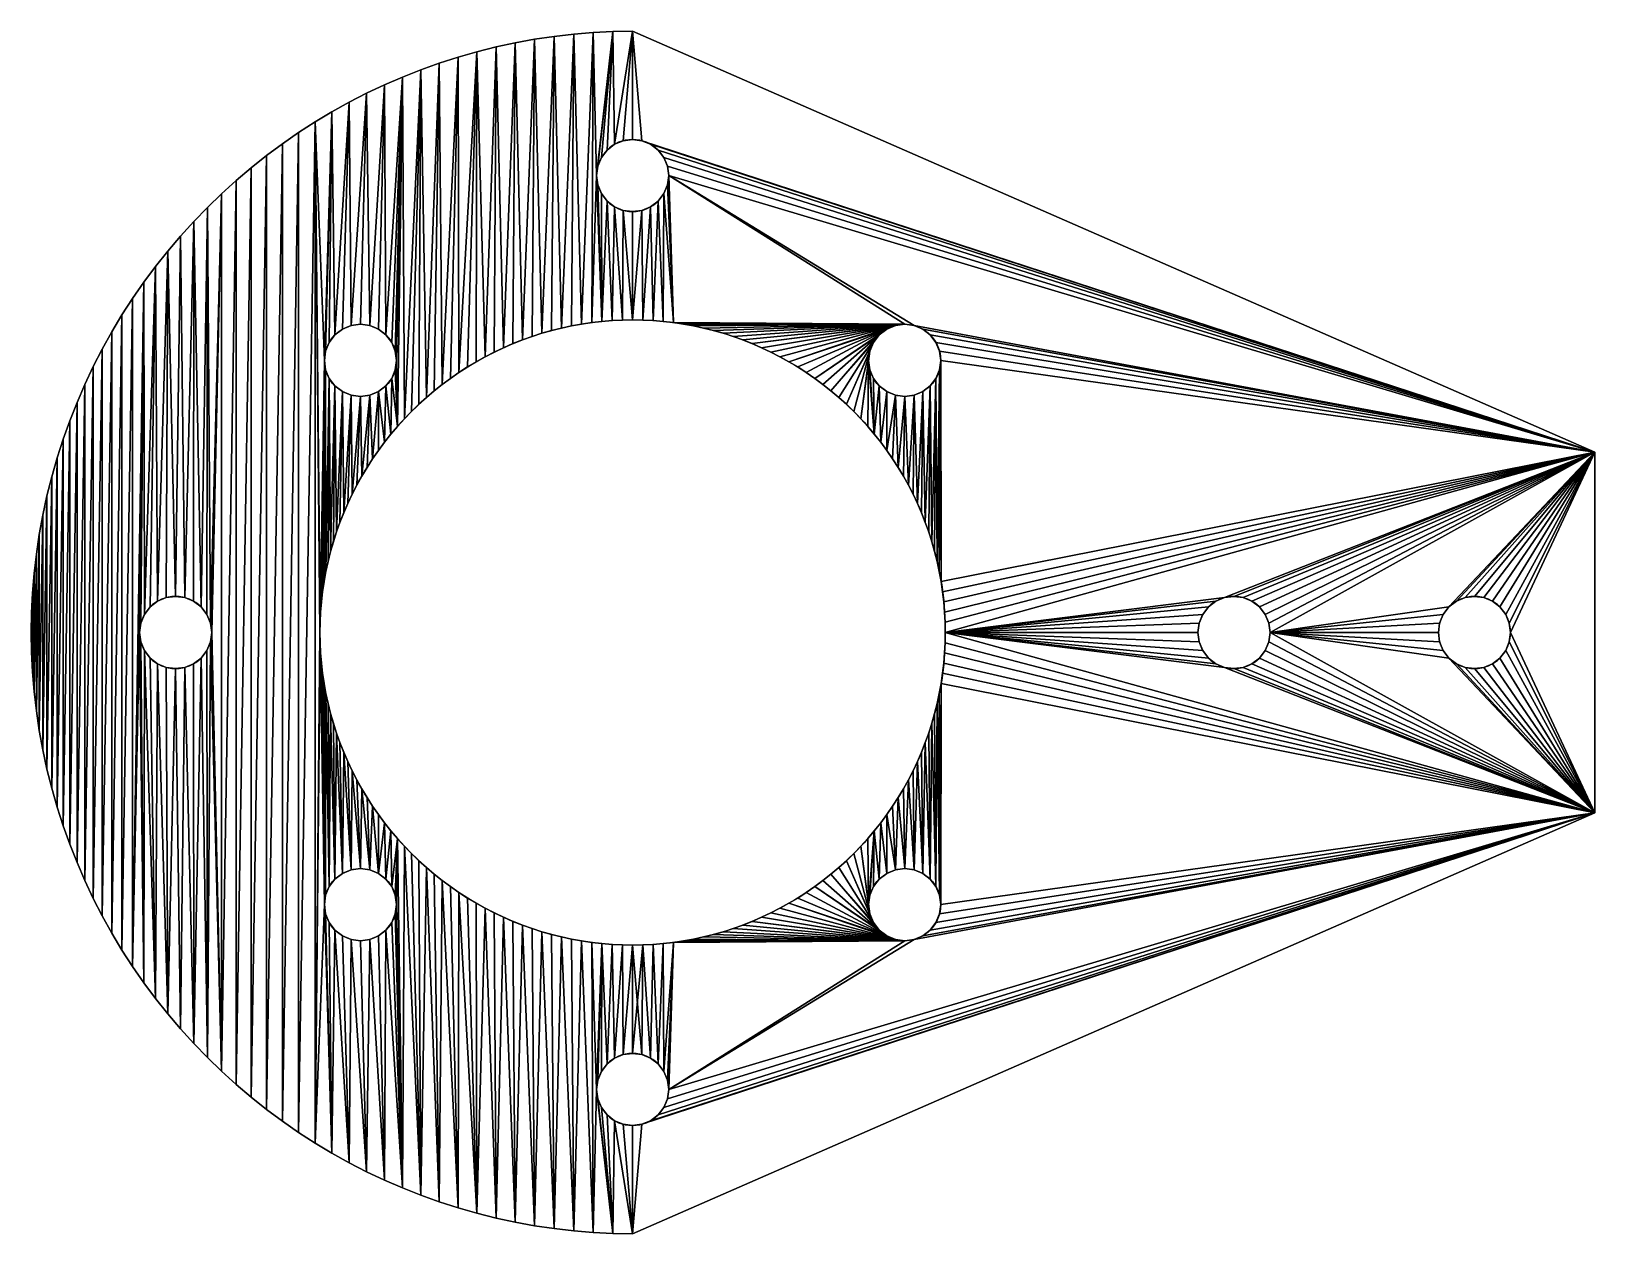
# Model space of a CAD drawing. Extents: x -25 to 40, y -25 to 25.
import ezdxf

# ---------------------------------------------------------------- set-up
doc = ezdxf.new("R2010")
doc.units = 0
doc.header["$MEASUREMENT"] = 0
doc.layers.get('0').update_dxf_attribs({"color": 13, "linetype": 'CONTINUOUS'})

# ---------------------------------------------------------------- blocks, each defined once
blk = doc.blocks.new('FUFO_MOTORMOUNT')
for p, q in [((20.123, 49.52), (19.323, 49.347)), ((20.123, 49.52, 2), (19.323, 49.347, 2)), ((20.123, 49.52, 12), (19.323, 49.347, 12)), ((20.123, 49.52, 14), (19.323, 49.347, 14)), ((20.928, 49.666), (20.123, 49.52)), ((20.928, 49.666, 2), (20.123, 49.52, 2)), ((20.928, 49.666, 12), (20.123, 49.52, 12)), ((20.928, 49.666, 14), (20.123, 49.52, 14)), ((20.123, 49.52), (20.123, 49.52, 2)), ((20.123, 49.52, 12), (20.123, 49.52, 14)), ((21.737, 49.786), (20.928, 49.666)), ((21.737, 49.786, 2), (20.928, 49.666, 2)), ((21.737, 49.786, 12), (20.928, 49.666, 12)), ((21.737, 49.786, 14), (20.928, 49.666, 14)), ((20.928, 49.666), (20.928, 49.666, 2)), ((20.928, 49.666, 12), (20.928, 49.666, 14)), ((22.55, 49.88), (21.737, 49.786)), ((22.55, 49.88, 2), (21.737, 49.786, 2)), ((22.55, 49.88, 12), (21.737, 49.786, 12)), ((22.55, 49.88, 14), (21.737, 49.786, 14)), ((21.737, 49.786), (21.737, 49.786, 2)), ((21.737, 49.786, 12), (21.737, 49.786, 14)), ((23.365, 49.946), (22.55, 49.88)), ((23.365, 49.946, 2), (22.55, 49.88, 2)), ((23.365, 49.946, 12), (22.55, 49.88, 12)), ((23.365, 49.946, 14), (22.55, 49.88, 14)), ((22.55, 49.88), (22.55, 49.88, 2)), ((22.55, 49.88, 12), (22.55, 49.88, 14)), ((24.182, 49.987), (23.365, 49.946)), ((24.182, 49.987, 2), (23.365, 49.946, 2)), ((24.182, 49.987, 12), (23.365, 49.946, 12)), ((24.182, 49.987, 14), (23.365, 49.946, 14)), ((23.365, 49.946), (23.365, 49.946, 2)), ((23.365, 49.946, 12), (23.365, 49.946, 14)), ((25, 50), (24.182, 49.987)), ((25, 50, 2), (24.182, 49.987, 2)), ((25, 50, 12), (24.182, 49.987, 12)), ((25, 50, 14), (24.182, 49.987, 14)), ((24.182, 49.987), (24.182, 49.987, 2)), ((24.182, 49.987, 12), (24.182, 49.987, 14)), ((25, 50), (25, 50, 2)), ((65, 32.5), (25, 50)), ((25, 50, 12), (25, 50, 14)), ((65, 32.5, 12), (25, 50, 12)), ((65, 32.5, 2), (25, 50, 2)), ((65, 32.5, 14), (25, 50, 14)), ((17.743, 48.924), (16.964, 48.673)), ((17.743, 48.924, 2), (16.964, 48.673, 2)), ((17.743, 48.924, 12), (16.964, 48.673, 12)), ((17.743, 48.924, 14), (16.964, 48.673, 14)), ((18.53, 49.148), (17.743, 48.924)), ((18.53, 49.148, 2), (17.743, 48.924, 2)), ((18.53, 49.148, 12), (17.743, 48.924, 12)), ((18.53, 49.148, 14), (17.743, 48.924, 14)), ((17.743, 48.924), (17.743, 48.924, 2)), ((17.743, 48.924, 12), (17.743, 48.924, 14)), ((19.323, 49.347), (18.53, 49.148)), ((19.323, 49.347, 2), (18.53, 49.148, 2)), ((19.323, 49.347, 12), (18.53, 49.148, 12)), ((19.323, 49.347, 14), (18.53, 49.148, 14)), ((18.53, 49.148), (18.53, 49.148, 2)), ((18.53, 49.148, 12), (18.53, 49.148, 14)), ((19.323, 49.347), (19.323, 49.347, 2)), ((19.323, 49.347, 12), (19.323, 49.347, 14)), ((16.194, 48.398), (15.433, 48.097)), ((16.194, 48.398, 2), (15.433, 48.097, 2)), ((16.194, 48.398, 12), (15.433, 48.097, 12)), ((16.194, 48.398, 14), (15.433, 48.097, 14)), ((16.964, 48.673), (16.194, 48.398)), ((16.964, 48.673, 2), (16.194, 48.398, 2)), ((16.964, 48.673, 12), (16.194, 48.398, 12)), ((16.964, 48.673, 14), (16.194, 48.398, 14)), ((16.194, 48.398), (16.194, 48.398, 2)), ((16.194, 48.398, 12), (16.194, 48.398, 14)), ((16.964, 48.673), (16.964, 48.673, 2)), ((16.964, 48.673, 12), (16.964, 48.673, 14)), ((14.682, 47.772), (13.943, 47.422)), ((14.682, 47.772, 2), (13.943, 47.422, 2)), ((14.682, 47.772, 12), (13.943, 47.422, 12)), ((14.682, 47.772, 14), (13.943, 47.422, 14)), ((15.433, 48.097), (14.682, 47.772)), ((15.433, 48.097, 2), (14.682, 47.772, 2)), ((15.433, 48.097, 12), (14.682, 47.772, 12)), ((15.433, 48.097, 14), (14.682, 47.772, 14)), ((14.682, 47.772), (14.682, 47.772, 2)), ((14.682, 47.772, 12), (14.682, 47.772, 14)), ((15.433, 48.097), (15.433, 48.097, 2)), ((15.433, 48.097, 12), (15.433, 48.097, 14)), ((13.215, 47.048), (12.5, 46.651)), ((13.215, 47.048, 2), (12.5, 46.651, 2)), ((13.215, 47.048, 12), (12.5, 46.651, 12)), ((13.215, 47.048, 14), (12.5, 46.651, 14)), ((13.943, 47.422), (13.215, 47.048)), ((13.943, 47.422, 2), (13.215, 47.048, 2)), ((13.943, 47.422, 12), (13.215, 47.048, 12)), ((13.943, 47.422, 14), (13.215, 47.048, 14)), ((13.215, 47.048), (13.215, 47.048, 2)), ((13.215, 47.048, 12), (13.215, 47.048, 14)), ((13.943, 47.422), (13.943, 47.422, 2)), ((13.943, 47.422, 12), (13.943, 47.422, 14)), ((11.798, 46.23), (11.111, 45.787)), ((11.798, 46.23, 2), (11.111, 45.787, 2)), ((11.798, 46.23, 12), (11.111, 45.787, 12)), ((11.798, 46.23, 14), (11.111, 45.787, 14)), ((12.5, 46.651), (11.798, 46.23)), ((12.5, 46.651, 2), (11.798, 46.23, 2)), ((12.5, 46.651, 12), (11.798, 46.23, 12)), ((12.5, 46.651, 14), (11.798, 46.23, 14)), ((11.798, 46.23), (11.798, 46.23, 2)), ((11.798, 46.23, 12), (11.798, 46.23, 14)), ((12.5, 46.651), (12.5, 46.651, 2)), ((12.5, 46.651, 12), (12.5, 46.651, 14)), ((11.111, 45.787), (10.438, 45.321)), ((11.111, 45.787, 2), (10.438, 45.321, 2)), ((11.111, 45.787, 12), (10.438, 45.321, 12)), ((11.111, 45.787, 14), (10.438, 45.321, 14)), ((11.111, 45.787), (11.111, 45.787, 2)), ((11.111, 45.787, 12), (11.111, 45.787, 14)), ((10.438, 45.321), (9.781, 44.834)), ((10.438, 45.321, 2), (9.781, 44.834, 2)), ((10.438, 45.321, 12), (9.781, 44.834, 12)), ((10.438, 45.321, 14), (9.781, 44.834, 14)), ((10.438, 45.321), (10.438, 45.321, 2)), ((10.438, 45.321, 12), (10.438, 45.321, 14)), ((23.939, 45.061), (23.939, 45.061, 2)), ((23.939, 45.061, 12), (23.939, 45.061, 14)), ((24.25, 45.299), (24.25, 45.299, 2)), ((24.25, 45.299, 12), (24.25, 45.299, 14)), ((24.612, 45.449), (24.612, 45.449, 2)), ((24.612, 45.449, 12), (24.612, 45.449, 14)), ((25, 45.5), (25, 45.5, 2)), ((25, 45.5, 12), (25, 45.5, 14)), ((25.388, 45.449), (25.388, 45.449, 2)), ((25.388, 45.449, 12), (25.388, 45.449, 14)), ((25.75, 45.299), (25.75, 45.299, 2)), ((25.75, 45.299, 12), (25.75, 45.299, 14)), ((26.061, 45.061), (26.061, 45.061, 2)), ((26.061, 45.061, 12), (26.061, 45.061, 14)), ((9.14, 44.325), (8.516, 43.796)), ((9.14, 44.325, 2), (8.516, 43.796, 2)), ((9.14, 44.325, 12), (8.516, 43.796, 12)), ((9.14, 44.325, 14), (8.516, 43.796, 14)), ((9.781, 44.834), (9.14, 44.325)), ((9.781, 44.834, 2), (9.14, 44.325, 2)), ((9.781, 44.834, 12), (9.14, 44.325, 12)), ((9.781, 44.834, 14), (9.14, 44.325, 14)), ((9.14, 44.325), (9.14, 44.325, 2)), ((9.14, 44.325, 12), (9.14, 44.325, 14)), ((9.781, 44.834), (9.781, 44.834, 2)), ((9.781, 44.834, 12), (9.781, 44.834, 14)), ((23.551, 44.388), (23.551, 44.388, 2)), ((23.551, 44.388, 12), (23.551, 44.388, 14)), ((23.701, 44.75), (23.701, 44.75, 2)), ((23.701, 44.75, 12), (23.701, 44.75, 14)), ((26.299, 44.75), (26.299, 44.75, 2)), ((26.299, 44.75, 12), (26.299, 44.75, 14)), ((26.449, 44.388), (26.449, 44.388, 2)), ((26.449, 44.388, 12), (26.449, 44.388, 14)), ((8.516, 43.796), (7.91, 43.247)), ((8.516, 43.796, 2), (7.91, 43.247, 2)), ((8.516, 43.796, 12), (7.91, 43.247, 12)), ((8.516, 43.796, 14), (7.91, 43.247, 14)), ((8.516, 43.796), (8.516, 43.796, 2)), ((8.516, 43.796, 12), (8.516, 43.796, 14)), ((23.5, 44), (23.5, 44, 2)), ((23.5, 44, 12), (23.5, 44, 14)), ((23.551, 43.612), (23.551, 43.612, 2)), ((23.551, 43.612, 12), (23.551, 43.612, 14)), ((26.449, 43.612), (26.449, 43.612, 2)), ((26.449, 43.612, 12), (26.449, 43.612, 14)), ((26.5, 44), (26.5, 44, 2)), ((26.5, 44, 12), (26.5, 44, 14)), ((7.91, 43.247), (7.322, 42.678)), ((7.91, 43.247, 2), (7.322, 42.678, 2)), ((7.91, 43.247, 12), (7.322, 42.678, 12)), ((7.91, 43.247, 14), (7.322, 42.678, 14)), ((7.91, 43.247), (7.91, 43.247, 2)), ((7.91, 43.247, 12), (7.91, 43.247, 14)), ((23.701, 43.25), (23.701, 43.25, 2)), ((23.701, 43.25, 12), (23.701, 43.25, 14)), ((23.939, 42.939), (23.939, 42.939, 2)), ((23.939, 42.939, 12), (23.939, 42.939, 14)), ((26.061, 42.939), (26.061, 42.939, 2)), ((26.061, 42.939, 12), (26.061, 42.939, 14)), ((26.299, 43.25), (26.299, 43.25, 2)), ((26.299, 43.25, 12), (26.299, 43.25, 14)), ((7.322, 42.678), (6.753, 42.09)), ((7.322, 42.678, 2), (6.753, 42.09, 2)), ((7.322, 42.678, 12), (6.753, 42.09, 12)), ((7.322, 42.678, 14), (6.753, 42.09, 14)), ((7.322, 42.678), (7.322, 42.678, 2)), ((7.322, 42.678, 12), (7.322, 42.678, 14)), ((24.25, 42.701), (24.25, 42.701, 2)), ((24.25, 42.701, 12), (24.25, 42.701, 14)), ((24.612, 42.551), (24.612, 42.551, 2)), ((24.612, 42.551, 12), (24.612, 42.551, 14)), ((25, 42.5), (25, 42.5, 2)), ((25, 42.5, 12), (25, 42.5, 14)), ((25.388, 42.551), (25.388, 42.551, 2)), ((25.388, 42.551, 12), (25.388, 42.551, 14)), ((25.75, 42.701), (25.75, 42.701, 2)), ((25.75, 42.701, 12), (25.75, 42.701, 14)), ((6.753, 42.09), (6.204, 41.484)), ((6.753, 42.09, 2), (6.204, 41.484, 2)), ((6.753, 42.09, 12), (6.204, 41.484, 12)), ((6.753, 42.09, 14), (6.204, 41.484, 14)), ((6.753, 42.09), (6.753, 42.09, 2)), ((6.753, 42.09, 12), (6.753, 42.09, 14)), ((6.204, 41.484), (5.675, 40.86)), ((6.204, 41.484, 2), (5.675, 40.86, 2)), ((6.204, 41.484, 12), (5.675, 40.86, 12)), ((6.204, 41.484, 14), (5.675, 40.86, 14)), ((6.204, 41.484), (6.204, 41.484, 2)), ((6.204, 41.484, 12), (6.204, 41.484, 14)), ((5.675, 40.86), (5.166, 40.219)), ((5.675, 40.86, 2), (5.166, 40.219, 2)), ((5.675, 40.86, 12), (5.166, 40.219, 12)), ((5.675, 40.86, 14), (5.166, 40.219, 14)), ((5.675, 40.86), (5.675, 40.86, 2)), ((5.675, 40.86, 12), (5.675, 40.86, 14)), ((5.166, 40.219), (4.679, 39.562)), ((5.166, 40.219, 2), (4.679, 39.562, 2)), ((5.166, 40.219, 12), (4.679, 39.562, 12)), ((5.166, 40.219, 14), (4.679, 39.562, 14)), ((5.166, 40.219), (5.166, 40.219, 2)), ((5.166, 40.219, 12), (5.166, 40.219, 14)), ((4.679, 39.562), (4.213, 38.889)), ((4.679, 39.562, 2), (4.213, 38.889, 2)), ((4.679, 39.562, 12), (4.213, 38.889, 12)), ((4.679, 39.562, 14), (4.213, 38.889, 14)), ((4.679, 39.562), (4.679, 39.562, 2)), ((4.679, 39.562, 12), (4.679, 39.562, 14)), ((4.213, 38.889), (3.77, 38.202)), ((4.213, 38.889, 2), (3.77, 38.202, 2)), ((4.213, 38.889, 12), (3.77, 38.202, 12)), ((4.213, 38.889, 14), (3.77, 38.202, 14)), ((4.213, 38.889), (4.213, 38.889, 2)), ((4.213, 38.889, 12), (4.213, 38.889, 14)), ((3.77, 38.202), (3.349, 37.5)), ((3.77, 38.202, 2), (3.349, 37.5, 2)), ((3.77, 38.202, 12), (3.349, 37.5, 12)), ((3.77, 38.202, 14), (3.349, 37.5, 14)), ((3.77, 38.202), (3.77, 38.202, 2)), ((3.77, 38.202, 12), (3.77, 38.202, 14)), ((13.298, 37.763), (13.298, 37.763, 2)), ((13.298, 37.763, 12), (13.298, 37.763, 14)), ((13.686, 37.814), (13.686, 37.814, 2)), ((13.686, 37.814, 12), (13.686, 37.814, 14)), ((14.075, 37.763), (14.075, 37.763, 2)), ((14.075, 37.763, 12), (14.075, 37.763, 14)), ((22.464, 37.75, 12), (22.464, 37.75, 14)), ((22.464, 37.75), (22.464, 37.75, 2)), ((22.882, 37.826, 12), (22.882, 37.826, 14)), ((22.882, 37.826), (22.882, 37.826, 2)), ((23.303, 37.889, 12), (23.303, 37.889, 14)), ((23.303, 37.889), (23.303, 37.889, 2)), ((23.726, 37.937, 12), (23.726, 37.937, 14)), ((23.726, 37.937), (23.726, 37.937, 2)), ((24.15, 37.972, 12), (24.15, 37.972, 14)), ((24.15, 37.972), (24.15, 37.972, 2)), ((24.575, 37.993, 12), (24.575, 37.993, 14)), ((24.575, 37.993), (24.575, 37.993, 2)), ((25, 38, 12), (25, 38, 14)), ((25, 38), (25, 38, 2)), ((25.425, 37.993, 12), (25.425, 37.993, 14)), ((25.425, 37.993), (25.425, 37.993, 2)), ((25.85, 37.972, 12), (25.85, 37.972, 14)), ((25.85, 37.972), (25.85, 37.972, 2)), ((26.274, 37.937, 12), (26.274, 37.937, 14)), ((26.274, 37.937), (26.274, 37.937, 2)), ((26.697, 37.889, 12), (26.697, 37.889, 14)), ((26.697, 37.889), (26.697, 37.889, 2)), ((27.118, 37.826, 12), (27.118, 37.826, 14)), ((27.118, 37.826), (27.118, 37.826, 2)), ((27.536, 37.75, 12), (27.536, 37.75, 14)), ((27.536, 37.75), (27.536, 37.75, 2)), ((35.925, 37.763), (35.925, 37.763, 2)), ((35.925, 37.763, 12), (35.925, 37.763, 14)), ((36.314, 37.814), (36.314, 37.814, 2)), ((36.314, 37.814, 12), (36.314, 37.814, 14)), ((36.702, 37.763), (36.702, 37.763, 2)), ((36.702, 37.763, 12), (36.702, 37.763, 14)), ((3.349, 37.5), (2.952, 36.785)), ((3.349, 37.5, 2), (2.952, 36.785, 2)), ((3.349, 37.5, 12), (2.952, 36.785, 12)), ((3.349, 37.5, 14), (2.952, 36.785, 14)), ((3.349, 37.5), (3.349, 37.5, 2)), ((3.349, 37.5, 12), (3.349, 37.5, 14)), ((12.387, 37.064), (12.387, 37.064, 2)), ((12.387, 37.064, 12), (12.387, 37.064, 14)), ((12.626, 37.374), (12.626, 37.374, 2)), ((12.626, 37.374, 12), (12.626, 37.374, 14)), ((12.936, 37.613), (12.936, 37.613, 2)), ((12.936, 37.613, 12), (12.936, 37.613, 14)), ((14.436, 37.613), (14.436, 37.613, 2)), ((14.436, 37.613, 12), (14.436, 37.613, 14)), ((14.747, 37.374), (14.747, 37.374, 2)), ((14.747, 37.374, 12), (14.747, 37.374, 14)), ((14.985, 37.064), (14.985, 37.064, 2)), ((14.985, 37.064, 12), (14.985, 37.064, 14)), ((20.421, 37.167), (20.421, 37.167, 2)), ((20.421, 37.167, 12), (20.421, 37.167, 14)), ((20.821, 37.31), (20.821, 37.31, 2)), ((20.821, 37.31, 12), (20.821, 37.31, 14)), ((21.226, 37.44), (21.226, 37.44, 2)), ((21.226, 37.44, 12), (21.226, 37.44, 14)), ((21.635, 37.557), (21.635, 37.557, 2)), ((21.635, 37.557, 12), (21.635, 37.557, 14)), ((22.048, 37.66), (22.048, 37.66, 2)), ((22.048, 37.66, 12), (22.048, 37.66, 14)), ((27.952, 37.66, 12), (27.952, 37.66, 14)), ((27.952, 37.66), (27.952, 37.66, 2)), ((28.365, 37.557, 12), (28.365, 37.557, 14)), ((28.365, 37.557), (28.365, 37.557, 2)), ((28.774, 37.44, 12), (28.774, 37.44, 14)), ((28.774, 37.44), (28.774, 37.44, 2)), ((29.179, 37.31, 12), (29.179, 37.31, 14)), ((29.179, 37.31), (29.179, 37.31, 2)), ((29.579, 37.167, 12), (29.579, 37.167, 14)), ((29.579, 37.167), (29.579, 37.167, 2)), ((35.015, 37.064), (35.015, 37.064, 2)), ((35.015, 37.064, 12), (35.015, 37.064, 14)), ((35.253, 37.374), (35.253, 37.374, 2)), ((35.253, 37.374, 12), (35.253, 37.374, 14)), ((35.564, 37.613), (35.564, 37.613, 2)), ((35.564, 37.613, 12), (35.564, 37.613, 14)), ((37.064, 37.613), (37.064, 37.613, 2)), ((37.064, 37.613, 12), (37.064, 37.613, 14)), ((37.374, 37.374), (37.374, 37.374, 2)), ((37.374, 37.374, 12), (37.374, 37.374, 14)), ((37.613, 37.064), (37.613, 37.064, 2)), ((37.613, 37.064, 12), (37.613, 37.064, 14)), ((2.952, 36.785), (2.578, 36.057)), ((2.952, 36.785, 2), (2.578, 36.057, 2)), ((2.952, 36.785, 12), (2.578, 36.057, 12)), ((2.952, 36.785, 14), (2.578, 36.057, 14)), ((2.952, 36.785), (2.952, 36.785, 2)), ((2.952, 36.785, 12), (2.952, 36.785, 14)), ((12.237, 36.702), (12.237, 36.702, 2)), ((12.237, 36.702, 12), (12.237, 36.702, 14)), ((15.135, 36.702), (15.135, 36.702, 2)), ((15.135, 36.702, 12), (15.135, 36.702, 14)), ((18.872, 36.465), (18.872, 36.465, 2)), ((18.872, 36.465, 12), (18.872, 36.465, 14)), ((19.25, 36.659), (19.25, 36.659, 2)), ((19.25, 36.659, 12), (19.25, 36.659, 14)), ((19.635, 36.841), (19.635, 36.841, 2)), ((19.635, 36.841, 12), (19.635, 36.841, 14)), ((20.025, 37.01), (20.025, 37.01, 2)), ((20.025, 37.01, 12), (20.025, 37.01, 14)), ((29.975, 37.01, 12), (29.975, 37.01, 14)), ((29.975, 37.01), (29.975, 37.01, 2)), ((30.365, 36.841, 12), (30.365, 36.841, 14)), ((30.365, 36.841), (30.365, 36.841, 2)), ((30.75, 36.659, 12), (30.75, 36.659, 14)), ((30.75, 36.659), (30.75, 36.659, 2)), ((31.128, 36.465, 12), (31.128, 36.465, 14)), ((31.128, 36.465), (31.128, 36.465, 2)), ((34.865, 36.702), (34.865, 36.702, 2)), ((34.865, 36.702, 12), (34.865, 36.702, 14)), ((37.763, 36.702), (37.763, 36.702, 2)), ((37.763, 36.702, 12), (37.763, 36.702, 14)), ((2.578, 36.057), (2.228, 35.318)), ((2.578, 36.057, 2), (2.228, 35.318, 2)), ((2.578, 36.057, 12), (2.228, 35.318, 12)), ((2.578, 36.057, 14), (2.228, 35.318, 14)), ((2.578, 36.057), (2.578, 36.057, 2)), ((2.578, 36.057, 12), (2.578, 36.057, 14)), ((12.186, 36.314), (12.186, 36.314, 2)), ((12.186, 36.314, 12), (12.186, 36.314, 14)), ((12.237, 35.925), (12.237, 35.925, 2)), ((12.237, 35.925, 12), (12.237, 35.925, 14)), ((15.135, 35.925), (15.135, 35.925, 2)), ((15.135, 35.925, 12), (15.135, 35.925, 14)), ((15.186, 36.314), (15.186, 36.314, 2)), ((15.186, 36.314, 12), (15.186, 36.314, 14)), ((17.778, 35.809), (17.778, 35.809, 2)), ((17.778, 35.809, 12), (17.778, 35.809, 14)), ((18.135, 36.04), (18.135, 36.04, 2)), ((18.135, 36.04, 12), (18.135, 36.04, 14)), ((18.5, 36.258), (18.5, 36.258, 2)), ((18.5, 36.258, 12), (18.5, 36.258, 14)), ((31.5, 36.258, 12), (31.5, 36.258, 14)), ((31.5, 36.258), (31.5, 36.258, 2)), ((31.865, 36.04, 12), (31.865, 36.04, 14)), ((31.865, 36.04), (31.865, 36.04, 2)), ((32.222, 35.809, 12), (32.222, 35.809, 14)), ((32.222, 35.809), (32.222, 35.809, 2)), ((34.814, 36.314), (34.814, 36.314, 2)), ((34.814, 36.314, 12), (34.814, 36.314, 14)), ((34.865, 35.925), (34.865, 35.925, 2)), ((34.865, 35.925, 12), (34.865, 35.925, 14)), ((37.763, 35.925), (37.763, 35.925, 2)), ((37.763, 35.925, 12), (37.763, 35.925, 14)), ((37.814, 36.314), (37.814, 36.314, 2)), ((37.814, 36.314, 12), (37.814, 36.314, 14)), ((2.228, 35.318), (1.903, 34.567)), ((2.228, 35.318, 2), (1.903, 34.567, 2)), ((2.228, 35.318, 12), (1.903, 34.567, 12)), ((2.228, 35.318, 14), (1.903, 34.567, 14)), ((2.228, 35.318), (2.228, 35.318, 2)), ((2.228, 35.318, 12), (2.228, 35.318, 14)), ((12.387, 35.564), (12.387, 35.564, 2)), ((12.387, 35.564, 12), (12.387, 35.564, 14)), ((12.626, 35.253), (12.626, 35.253, 2)), ((12.626, 35.253, 12), (12.626, 35.253, 14)), ((14.747, 35.253), (14.747, 35.253, 2)), ((14.747, 35.253, 12), (14.747, 35.253, 14)), ((14.985, 35.564), (14.985, 35.564, 2)), ((14.985, 35.564, 12), (14.985, 35.564, 14)), ((17.086, 35.314), (17.086, 35.314, 2)), ((17.086, 35.314, 12), (17.086, 35.314, 14)), ((17.428, 35.567), (17.428, 35.567, 2)), ((17.428, 35.567, 12), (17.428, 35.567, 14)), ((32.572, 35.567, 12), (32.572, 35.567, 14)), ((32.572, 35.567), (32.572, 35.567, 2)), ((32.914, 35.314, 12), (32.914, 35.314, 14)), ((32.914, 35.314), (32.914, 35.314, 2)), ((35.015, 35.564), (35.015, 35.564, 2)), ((35.015, 35.564, 12), (35.015, 35.564, 14)), ((35.253, 35.253), (35.253, 35.253, 2)), ((35.253, 35.253, 12), (35.253, 35.253, 14)), ((37.374, 35.253), (37.374, 35.253, 2)), ((37.374, 35.253, 12), (37.374, 35.253, 14)), ((37.613, 35.564), (37.613, 35.564, 2)), ((37.613, 35.564, 12), (37.613, 35.564, 14)), ((1.903, 34.567), (1.602, 33.806)), ((1.903, 34.567, 2), (1.602, 33.806, 2)), ((1.903, 34.567, 12), (1.602, 33.806, 12)), ((1.903, 34.567, 14), (1.602, 33.806, 14)), ((1.903, 34.567), (1.903, 34.567, 2)), ((1.903, 34.567, 12), (1.903, 34.567, 14)), ((12.936, 35.015), (12.936, 35.015, 2)), ((12.936, 35.015, 12), (12.936, 35.015, 14)), ((13.298, 34.865), (13.298, 34.865, 2)), ((13.298, 34.865, 12), (13.298, 34.865, 14)), ((13.686, 34.814), (13.686, 34.814, 2)), ((13.686, 34.814, 12), (13.686, 34.814, 14)), ((14.075, 34.865), (14.075, 34.865, 2)), ((14.075, 34.865, 12), (14.075, 34.865, 14)), ((14.436, 35.015), (14.436, 35.015, 2)), ((14.436, 35.015, 12), (14.436, 35.015, 14)), ((16.113, 34.488), (16.113, 34.488, 2)), ((16.113, 34.488, 12), (16.113, 34.488, 14)), ((16.429, 34.774), (16.429, 34.774, 2)), ((16.429, 34.774, 12), (16.429, 34.774, 14)), ((16.753, 35.049), (16.753, 35.049, 2)), ((16.753, 35.049, 12), (16.753, 35.049, 14)), ((33.247, 35.049, 12), (33.247, 35.049, 14)), ((33.247, 35.049), (33.247, 35.049, 2)), ((33.571, 34.774, 12), (33.571, 34.774, 14)), ((33.571, 34.774), (33.571, 34.774, 2)), ((33.887, 34.488, 12), (33.887, 34.488, 14)), ((33.887, 34.488), (33.887, 34.488, 2)), ((35.564, 35.015), (35.564, 35.015, 2)), ((35.564, 35.015, 12), (35.564, 35.015, 14)), ((35.925, 34.865), (35.925, 34.865, 2)), ((35.925, 34.865, 12), (35.925, 34.865, 14)), ((36.314, 34.814), (36.314, 34.814, 2)), ((36.314, 34.814, 12), (36.314, 34.814, 14)), ((36.702, 34.865), (36.702, 34.865, 2)), ((36.702, 34.865, 12), (36.702, 34.865, 14)), ((37.064, 35.015), (37.064, 35.015, 2)), ((37.064, 35.015, 12), (37.064, 35.015, 14)), ((1.602, 33.806), (1.327, 33.036)), ((1.602, 33.806, 2), (1.327, 33.036, 2)), ((1.602, 33.806, 12), (1.327, 33.036, 12)), ((1.602, 33.806, 14), (1.327, 33.036, 14)), ((1.602, 33.806), (1.602, 33.806, 2)), ((1.602, 33.806, 12), (1.602, 33.806, 14)), ((15.512, 33.887), (15.512, 33.887, 2)), ((15.512, 33.887, 12), (15.512, 33.887, 14)), ((15.808, 34.192), (15.808, 34.192, 2)), ((15.808, 34.192, 12), (15.808, 34.192, 14)), ((34.192, 34.192, 12), (34.192, 34.192, 14)), ((34.192, 34.192), (34.192, 34.192, 2)), ((34.488, 33.887), (34.488, 33.887, 2)), ((34.488, 33.887, 12), (34.488, 33.887, 14)), ((14.951, 33.247), (14.951, 33.247, 2)), ((14.951, 33.247, 12), (14.951, 33.247, 14)), ((15.226, 33.571), (15.226, 33.571, 2)), ((15.226, 33.571, 12), (15.226, 33.571, 14)), ((34.774, 33.571), (34.774, 33.571, 2)), ((34.774, 33.571, 12), (34.774, 33.571, 14)), ((35.049, 33.247), (35.049, 33.247, 2)), ((35.049, 33.247, 12), (35.049, 33.247, 14)), ((1.327, 33.036), (1.076, 32.257)), ((1.327, 33.036, 2), (1.076, 32.257, 2)), ((1.327, 33.036, 12), (1.076, 32.257, 12)), ((1.327, 33.036, 14), (1.076, 32.257, 14)), ((1.327, 33.036), (1.327, 33.036, 2)), ((1.327, 33.036, 12), (1.327, 33.036, 14)), ((14.433, 32.572), (14.433, 32.572, 2)), ((14.433, 32.572, 12), (14.433, 32.572, 14)), ((14.686, 32.914), (14.686, 32.914, 2)), ((14.686, 32.914, 12), (14.686, 32.914, 14)), ((35.314, 32.914), (35.314, 32.914, 2)), ((35.314, 32.914, 12), (35.314, 32.914, 14)), ((35.567, 32.572), (35.567, 32.572, 2)), ((35.567, 32.572, 12), (35.567, 32.572, 14)), ((65, 32.5, 12), (65, 32.5, 14)), ((65, 32.5, 12), (65, 17.5, 12)), ((65, 32.5, 14), (65, 17.5, 14)), ((1.076, 32.257), (0.852, 31.47)), ((1.076, 32.257, 2), (0.852, 31.47, 2)), ((1.076, 32.257, 14), (0.852, 31.47, 14)), ((1.076, 32.257, 12), (0.852, 31.47, 12)), ((1.076, 32.257), (1.076, 32.257, 2)), ((1.076, 32.257, 12), (1.076, 32.257, 14)), ((13.96, 31.865), (13.96, 31.865, 2)), ((13.96, 31.865, 12), (13.96, 31.865, 14)), ((14.191, 32.222), (14.191, 32.222, 2)), ((14.191, 32.222, 12), (14.191, 32.222, 14)), ((35.809, 32.222), (35.809, 32.222, 2)), ((35.809, 32.222, 12), (35.809, 32.222, 14)), ((36.04, 31.865), (36.04, 31.865, 2)), ((36.04, 31.865, 12), (36.04, 31.865, 14)), ((65, 32.5), (65, 32.5, 2)), ((65, 32.5), (65, 17.5)), ((65, 32.5, 2), (65, 17.5, 2)), ((0.852, 31.47), (0.653, 30.677)), ((0.852, 31.47, 2), (0.653, 30.677, 2)), ((0.852, 31.47, 14), (0.653, 30.677, 14)), ((0.852, 31.47, 12), (0.653, 30.677, 12)), ((0.852, 31.47), (0.852, 31.47, 2)), ((0.852, 31.47, 12), (0.852, 31.47, 14)), ((13.742, 31.5), (13.742, 31.5, 2)), ((13.742, 31.5, 12), (13.742, 31.5, 14)), ((36.258, 31.5), (36.258, 31.5, 2)), ((36.258, 31.5, 12), (36.258, 31.5, 14)), ((0.653, 30.677), (0.48, 29.877)), ((0.653, 30.677, 2), (0.48, 29.877, 2)), ((0.653, 30.677, 14), (0.48, 29.877, 14)), ((0.653, 30.677, 12), (0.48, 29.877, 12)), ((0.653, 30.677), (0.653, 30.677, 2)), ((0.653, 30.677, 12), (0.653, 30.677, 14)), ((13.341, 30.75), (13.341, 30.75, 2)), ((13.341, 30.75, 12), (13.341, 30.75, 14)), ((13.535, 31.128), (13.535, 31.128, 2)), ((13.535, 31.128, 12), (13.535, 31.128, 14)), ((36.465, 31.128), (36.465, 31.128, 2)), ((36.465, 31.128, 12), (36.465, 31.128, 14)), ((36.659, 30.75), (36.659, 30.75, 2)), ((36.659, 30.75, 12), (36.659, 30.75, 14)), ((12.99, 29.975), (12.99, 29.975, 2)), ((12.99, 29.975, 12), (12.99, 29.975, 14)), ((13.159, 30.365), (13.159, 30.365, 2)), ((13.159, 30.365, 12), (13.159, 30.365, 14)), ((36.841, 30.365), (36.841, 30.365, 2)), ((36.841, 30.365, 12), (36.841, 30.365, 14)), ((37.01, 29.975), (37.01, 29.975, 2)), ((37.01, 29.975, 12), (37.01, 29.975, 14)), ((0.48, 29.877), (0.334, 29.072)), ((0.48, 29.877, 2), (0.334, 29.072, 2)), ((0.48, 29.877, 14), (0.334, 29.072, 14)), ((0.48, 29.877, 12), (0.334, 29.072, 12)), ((0.48, 29.877), (0.48, 29.877, 2)), ((0.48, 29.877, 12), (0.48, 29.877, 14)), ((12.833, 29.579), (12.833, 29.579, 2)), ((12.833, 29.579, 12), (12.833, 29.579, 14)), ((37.167, 29.579), (37.167, 29.579, 2)), ((37.167, 29.579, 12), (37.167, 29.579, 14)), ((0.334, 29.072), (0.214, 28.263)), ((0.334, 29.072, 2), (0.214, 28.263, 2)), ((0.334, 29.072, 14), (0.214, 28.263, 14)), ((0.334, 29.072, 12), (0.214, 28.263, 12)), ((0.334, 29.072), (0.334, 29.072, 2)), ((0.334, 29.072, 12), (0.334, 29.072, 14)), ((12.56, 28.774), (12.56, 28.774, 2)), ((12.56, 28.774, 12), (12.56, 28.774, 14)), ((12.69, 29.179), (12.69, 29.179, 2)), ((12.69, 29.179, 12), (12.69, 29.179, 14)), ((37.31, 29.179), (37.31, 29.179, 2)), ((37.31, 29.179, 12), (37.31, 29.179, 14)), ((37.44, 28.774), (37.44, 28.774, 2)), ((37.44, 28.774, 12), (37.44, 28.774, 14)), ((0.214, 28.263), (0.12, 27.45)), ((0.214, 28.263, 2), (0.12, 27.45, 2)), ((0.214, 28.263, 14), (0.12, 27.45, 14)), ((0.214, 28.263, 12), (0.12, 27.45, 12)), ((0.214, 28.263), (0.214, 28.263, 2)), ((0.214, 28.263, 12), (0.214, 28.263, 14)), ((12.34, 27.952), (12.34, 27.952, 2)), ((12.34, 27.952, 12), (12.34, 27.952, 14)), ((12.443, 28.365), (12.443, 28.365, 2)), ((12.443, 28.365, 12), (12.443, 28.365, 14)), ((37.557, 28.365), (37.557, 28.365, 2)), ((37.557, 28.365, 12), (37.557, 28.365, 14)), ((37.66, 27.952), (37.66, 27.952, 2)), ((37.66, 27.952, 12), (37.66, 27.952, 14)), ((0.12, 27.45), (0.054, 26.635)), ((0.12, 27.45, 2), (0.054, 26.635, 2)), ((0.12, 27.45, 14), (0.054, 26.635, 14)), ((0.12, 27.45, 12), (0.054, 26.635, 12)), ((0.12, 27.45), (0.12, 27.45, 2)), ((0.12, 27.45, 12), (0.12, 27.45, 14)), ((12.25, 27.536), (12.25, 27.536, 2)), ((12.25, 27.536, 12), (12.25, 27.536, 14)), ((37.75, 27.536), (37.75, 27.536, 2)), ((37.75, 27.536, 12), (37.75, 27.536, 14)), ((12.111, 26.697), (12.111, 26.697, 2)), ((12.111, 26.697, 12), (12.111, 26.697, 14)), ((12.174, 27.118), (12.174, 27.118, 2)), ((12.174, 27.118, 12), (12.174, 27.118, 14)), ((37.826, 27.118), (37.826, 27.118, 2)), ((37.826, 27.118, 12), (37.826, 27.118, 14)), ((37.889, 26.697), (37.889, 26.697, 2)), ((37.889, 26.697, 12), (37.889, 26.697, 14)), ((0.054, 26.635), (0.013, 25.818)), ((0.054, 26.635, 2), (0.013, 25.818, 2)), ((0.054, 26.635, 14), (0.013, 25.818, 14)), ((0.054, 26.635, 12), (0.013, 25.818, 12)), ((0.054, 26.635), (0.054, 26.635, 2)), ((0.054, 26.635, 12), (0.054, 26.635, 14)), ((4.939, 26.061), (4.939, 26.061, 2)), ((4.939, 26.061, 12), (4.939, 26.061, 14)), ((5.25, 26.299), (5.25, 26.299, 2)), ((5.25, 26.299, 12), (5.25, 26.299, 14)), ((5.612, 26.449), (5.612, 26.449, 2)), ((5.612, 26.449, 12), (5.612, 26.449, 14)), ((6, 26.5), (6, 26.5, 2)), ((6, 26.5, 12), (6, 26.5, 14)), ((6.388, 26.449), (6.388, 26.449, 2)), ((6.388, 26.449, 12), (6.388, 26.449, 14)), ((6.75, 26.299), (6.75, 26.299, 2)), ((6.75, 26.299, 12), (6.75, 26.299, 14)), ((7.061, 26.061), (7.061, 26.061, 2)), ((7.061, 26.061, 12), (7.061, 26.061, 14)), ((12.063, 26.274), (12.063, 26.274, 2)), ((12.063, 26.274, 12), (12.063, 26.274, 14)), ((37.937, 26.274), (37.937, 26.274, 2)), ((37.937, 26.274, 12), (37.937, 26.274, 14)), ((48.939, 26.061), (48.939, 26.061, 2)), ((48.939, 26.061, 12), (48.939, 26.061, 14)), ((49.25, 26.299), (49.25, 26.299, 2)), ((49.25, 26.299, 12), (49.25, 26.299, 14)), ((49.612, 26.449), (49.612, 26.449, 2)), ((49.612, 26.449, 12), (49.612, 26.449, 14)), ((50, 26.5), (50, 26.5, 2)), ((50, 26.5, 12), (50, 26.5, 14)), ((50.388, 26.449), (50.388, 26.449, 2)), ((50.388, 26.449, 12), (50.388, 26.449, 14)), ((50.75, 26.299), (50.75, 26.299, 2)), ((50.75, 26.299, 12), (50.75, 26.299, 14)), ((51.061, 26.061), (51.061, 26.061, 2)), ((51.061, 26.061, 12), (51.061, 26.061, 14)), ((58.939, 26.061), (58.939, 26.061, 2)), ((58.939, 26.061, 12), (58.939, 26.061, 14)), ((59.25, 26.299), (59.25, 26.299, 2)), ((59.25, 26.299, 12), (59.25, 26.299, 14)), ((59.612, 26.449), (59.612, 26.449, 2)), ((59.612, 26.449, 12), (59.612, 26.449, 14)), ((60, 26.5), (60, 26.5, 2)), ((60, 26.5, 12), (60, 26.5, 14)), ((60.388, 26.449), (60.388, 26.449, 2)), ((60.388, 26.449, 12), (60.388, 26.449, 14)), ((60.75, 26.299), (60.75, 26.299, 2)), ((60.75, 26.299, 12), (60.75, 26.299, 14)), ((61.061, 26.061), (61.061, 26.061, 2)), ((61.061, 26.061, 12), (61.061, 26.061, 14)), ((0.013, 25.818), (0, 25)), ((0.013, 25.818, 2), (0, 25, 2)), ((0.013, 25.818, 14), (0, 25, 14)), ((0.013, 25.818, 12), (0, 25, 12)), ((0.013, 25.818), (0.013, 25.818, 2)), ((0.013, 25.818, 12), (0.013, 25.818, 14)), ((4.551, 25.388), (4.551, 25.388, 2)), ((4.551, 25.388, 12), (4.551, 25.388, 14)), ((4.701, 25.75), (4.701, 25.75, 2)), ((4.701, 25.75, 12), (4.701, 25.75, 14)), ((7.299, 25.75), (7.299, 25.75, 2)), ((7.299, 25.75, 12), (7.299, 25.75, 14)), ((7.449, 25.388), (7.449, 25.388, 2)), ((7.449, 25.388, 12), (7.449, 25.388, 14)), ((12.007, 25.425), (12.007, 25.425, 2)), ((12.007, 25.425, 12), (12.007, 25.425, 14)), ((12.028, 25.85), (12.028, 25.85, 2)), ((12.028, 25.85, 12), (12.028, 25.85, 14)), ((37.972, 25.85), (37.972, 25.85, 2)), ((37.972, 25.85, 12), (37.972, 25.85, 14)), ((37.993, 25.425), (37.993, 25.425, 2)), ((37.993, 25.425, 12), (37.993, 25.425, 14)), ((48.551, 25.388), (48.551, 25.388, 2)), ((48.551, 25.388, 12), (48.551, 25.388, 14)), ((48.701, 25.75), (48.701, 25.75, 2)), ((48.701, 25.75, 12), (48.701, 25.75, 14)), ((51.299, 25.75), (51.299, 25.75, 2)), ((51.299, 25.75, 12), (51.299, 25.75, 14)), ((51.449, 25.388), (51.449, 25.388, 2)), ((51.449, 25.388, 12), (51.449, 25.388, 14)), ((58.551, 25.388), (58.551, 25.388, 2)), ((58.551, 25.388, 12), (58.551, 25.388, 14)), ((58.701, 25.75), (58.701, 25.75, 2)), ((58.701, 25.75, 12), (58.701, 25.75, 14)), ((61.299, 25.75), (61.299, 25.75, 2)), ((61.299, 25.75, 12), (61.299, 25.75, 14)), ((61.449, 25.388), (61.449, 25.388, 2)), ((61.449, 25.388, 12), (61.449, 25.388, 14)), ((0, 25), (0, 25, 2)), ((0, 25, 12), (0, 25, 14)), ((0, 25), (0.013, 24.182)), ((0, 25, 2), (0.013, 24.182, 2)), ((0, 25, 14), (0.013, 24.182, 14)), ((0, 25, 12), (0.013, 24.182, 12)), ((4.5, 25), (4.5, 25, 2)), ((4.5, 25, 12), (4.5, 25, 14)), ((7.5, 25), (7.5, 25, 2)), ((7.5, 25, 12), (7.5, 25, 14)), ((12, 25), (12, 25, 2)), ((12, 25, 12), (12, 25, 14)), ((38, 25), (38, 25, 2)), ((38, 25, 12), (38, 25, 14)), ((48.5, 25), (48.5, 25, 2)), ((48.5, 25, 12), (48.5, 25, 14)), ((51.5, 25), (51.5, 25, 2)), ((51.5, 25, 12), (51.5, 25, 14)), ((58.5, 25, 12), (58.5, 25, 14)), ((58.5, 25), (58.5, 25, 2)), ((61.5, 25), (61.5, 25, 2)), ((61.5, 25, 12), (61.5, 25, 14)), ((0.013, 24.182), (0.013, 24.182, 2)), ((0.013, 24.182, 12), (0.013, 24.182, 14)), ((0.013, 24.182), (0.054, 23.365)), ((0.013, 24.182, 2), (0.054, 23.365, 2)), ((0.013, 24.182, 14), (0.054, 23.365, 14)), ((0.013, 24.182, 12), (0.054, 23.365, 12)), ((4.551, 24.612), (4.551, 24.612, 2)), ((4.551, 24.612, 12), (4.551, 24.612, 14)), ((4.701, 24.25), (4.701, 24.25, 2)), ((4.701, 24.25, 12), (4.701, 24.25, 14)), ((7.299, 24.25), (7.299, 24.25, 2)), ((7.299, 24.25, 12), (7.299, 24.25, 14)), ((7.449, 24.612), (7.449, 24.612, 2)), ((7.449, 24.612, 12), (7.449, 24.612, 14)), ((12.007, 24.575), (12.007, 24.575, 2)), ((12.007, 24.575, 12), (12.007, 24.575, 14)), ((12.028, 24.15), (12.028, 24.15, 2)), ((12.028, 24.15, 12), (12.028, 24.15, 14)), ((37.972, 24.15, 12), (37.972, 24.15, 14)), ((37.972, 24.15), (37.972, 24.15, 2)), ((37.993, 24.575, 12), (37.993, 24.575, 14)), ((37.993, 24.575), (37.993, 24.575, 2)), ((48.551, 24.612), (48.551, 24.612, 2)), ((48.551, 24.612, 12), (48.551, 24.612, 14)), ((48.701, 24.25), (48.701, 24.25, 2)), ((48.701, 24.25, 12), (48.701, 24.25, 14)), ((51.299, 24.25), (51.299, 24.25, 2)), ((51.299, 24.25, 12), (51.299, 24.25, 14)), ((51.449, 24.612), (51.449, 24.612, 2)), ((51.449, 24.612, 12), (51.449, 24.612, 14)), ((58.551, 24.612, 12), (58.551, 24.612, 14)), ((58.551, 24.612), (58.551, 24.612, 2)), ((58.701, 24.25, 12), (58.701, 24.25, 14)), ((58.701, 24.25), (58.701, 24.25, 2)), ((61.299, 24.25, 12), (61.299, 24.25, 14)), ((61.299, 24.25), (61.299, 24.25, 2)), ((61.449, 24.612, 12), (61.449, 24.612, 14)), ((61.449, 24.612), (61.449, 24.612, 2)), ((4.939, 23.939), (4.939, 23.939, 2)), ((4.939, 23.939, 12), (4.939, 23.939, 14)), ((5.25, 23.701), (5.25, 23.701, 2)), ((5.25, 23.701, 12), (5.25, 23.701, 14)), ((5.612, 23.551), (5.612, 23.551, 2)), ((5.612, 23.551, 12), (5.612, 23.551, 14)), ((6, 23.5), (6, 23.5, 2)), ((6, 23.5, 12), (6, 23.5, 14)), ((6.388, 23.551), (6.388, 23.551, 2)), ((6.388, 23.551, 12), (6.388, 23.551, 14)), ((6.75, 23.701), (6.75, 23.701, 2)), ((6.75, 23.701, 12), (6.75, 23.701, 14)), ((7.061, 23.939), (7.061, 23.939, 2)), ((7.061, 23.939, 12), (7.061, 23.939, 14)), ((12.063, 23.726), (12.063, 23.726, 2)), ((12.063, 23.726, 12), (12.063, 23.726, 14)), ((37.937, 23.726, 12), (37.937, 23.726, 14)), ((37.937, 23.726), (37.937, 23.726, 2)), ((48.939, 23.939), (48.939, 23.939, 2)), ((48.939, 23.939, 12), (48.939, 23.939, 14)), ((49.25, 23.701), (49.25, 23.701, 2)), ((49.25, 23.701, 12), (49.25, 23.701, 14)), ((49.612, 23.551), (49.612, 23.551, 2)), ((49.612, 23.551, 12), (49.612, 23.551, 14)), ((50, 23.5), (50, 23.5, 2)), ((50, 23.5, 12), (50, 23.5, 14)), ((50.388, 23.551), (50.388, 23.551, 2)), ((50.388, 23.551, 12), (50.388, 23.551, 14)), ((50.75, 23.701), (50.75, 23.701, 2)), ((50.75, 23.701, 12), (50.75, 23.701, 14)), ((51.061, 23.939), (51.061, 23.939, 2)), ((51.061, 23.939, 12), (51.061, 23.939, 14)), ((58.939, 23.939, 12), (58.939, 23.939, 14)), ((58.939, 23.939), (58.939, 23.939, 2)), ((59.25, 23.701, 12), (59.25, 23.701, 14)), ((59.25, 23.701), (59.25, 23.701, 2)), ((59.612, 23.551, 12), (59.612, 23.551, 14)), ((59.612, 23.551), (59.612, 23.551, 2)), ((60, 23.5, 12), (60, 23.5, 14)), ((60, 23.5), (60, 23.5, 2)), ((60.388, 23.551, 12), (60.388, 23.551, 14)), ((60.388, 23.551), (60.388, 23.551, 2)), ((60.75, 23.701, 12), (60.75, 23.701, 14)), ((60.75, 23.701), (60.75, 23.701, 2)), ((61.061, 23.939, 12), (61.061, 23.939, 14)), ((61.061, 23.939), (61.061, 23.939, 2)), ((0.054, 23.365), (0.054, 23.365, 2)), ((0.054, 23.365, 12), (0.054, 23.365, 14)), ((0.054, 23.365), (0.12, 22.55)), ((0.054, 23.365, 2), (0.12, 22.55, 2)), ((0.054, 23.365, 14), (0.12, 22.55, 14)), ((0.054, 23.365, 12), (0.12, 22.55, 12)), ((12.111, 23.303), (12.111, 23.303, 2)), ((12.111, 23.303, 12), (12.111, 23.303, 14)), ((12.174, 22.882), (12.174, 22.882, 2)), ((12.174, 22.882, 12), (12.174, 22.882, 14)), ((37.826, 22.882, 12), (37.826, 22.882, 14)), ((37.826, 22.882), (37.826, 22.882, 2)), ((37.889, 23.303, 12), (37.889, 23.303, 14)), ((37.889, 23.303), (37.889, 23.303, 2)), ((0.12, 22.55), (0.12, 22.55, 2)), ((0.12, 22.55, 12), (0.12, 22.55, 14)), ((0.12, 22.55), (0.214, 21.737)), ((0.12, 22.55, 2), (0.214, 21.737, 2)), ((0.12, 22.55, 14), (0.214, 21.737, 14)), ((0.12, 22.55, 12), (0.214, 21.737, 12)), ((12.25, 22.464), (12.25, 22.464, 2)), ((12.25, 22.464, 12), (12.25, 22.464, 14)), ((37.75, 22.464, 12), (37.75, 22.464, 14)), ((37.75, 22.464), (37.75, 22.464, 2)), ((0.214, 21.737), (0.214, 21.737, 2)), ((0.214, 21.737, 12), (0.214, 21.737, 14)), ((0.214, 21.737), (0.334, 20.928)), ((0.214, 21.737, 2), (0.334, 20.928, 2)), ((0.214, 21.737, 14), (0.334, 20.928, 14)), ((0.214, 21.737, 12), (0.334, 20.928, 12)), ((12.34, 22.048), (12.34, 22.048, 2)), ((12.34, 22.048, 12), (12.34, 22.048, 14)), ((12.443, 21.635), (12.443, 21.635, 2)), ((12.443, 21.635, 12), (12.443, 21.635, 14)), ((37.557, 21.635, 12), (37.557, 21.635, 14)), ((37.557, 21.635), (37.557, 21.635, 2)), ((37.66, 22.048, 12), (37.66, 22.048, 14)), ((37.66, 22.048), (37.66, 22.048, 2)), ((0.334, 20.928), (0.334, 20.928, 2)), ((0.334, 20.928, 12), (0.334, 20.928, 14)), ((0.334, 20.928), (0.48, 20.123)), ((0.334, 20.928, 2), (0.48, 20.123, 2)), ((0.334, 20.928, 14), (0.48, 20.123, 14)), ((0.334, 20.928, 12), (0.48, 20.123, 12)), ((12.56, 21.226), (12.56, 21.226, 2)), ((12.56, 21.226, 12), (12.56, 21.226, 14)), ((12.69, 20.821), (12.69, 20.821, 2)), ((12.69, 20.821, 12), (12.69, 20.821, 14)), ((37.31, 20.821, 12), (37.31, 20.821, 14)), ((37.31, 20.821), (37.31, 20.821, 2)), ((37.44, 21.226, 12), (37.44, 21.226, 14)), ((37.44, 21.226), (37.44, 21.226, 2)), ((12.833, 20.421), (12.833, 20.421, 2)), ((12.833, 20.421, 12), (12.833, 20.421, 14)), ((37.167, 20.421, 12), (37.167, 20.421, 14)), ((37.167, 20.421), (37.167, 20.421, 2)), ((0.48, 20.123), (0.48, 20.123, 2)), ((0.48, 20.123, 12), (0.48, 20.123, 14)), ((0.48, 20.123), (0.653, 19.323)), ((0.48, 20.123, 2), (0.653, 19.323, 2)), ((0.48, 20.123, 14), (0.653, 19.323, 14)), ((0.48, 20.123, 12), (0.653, 19.323, 12)), ((12.99, 20.025), (12.99, 20.025, 2)), ((12.99, 20.025, 12), (12.99, 20.025, 14)), ((13.159, 19.635), (13.159, 19.635, 2)), ((13.159, 19.635, 12), (13.159, 19.635, 14)), ((36.841, 19.635, 12), (36.841, 19.635, 14)), ((36.841, 19.635), (36.841, 19.635, 2)), ((37.01, 20.025, 12), (37.01, 20.025, 14)), ((37.01, 20.025), (37.01, 20.025, 2)), ((0.653, 19.323), (0.653, 19.323, 2)), ((0.653, 19.323, 12), (0.653, 19.323, 14)), ((0.653, 19.323), (0.852, 18.53)), ((0.653, 19.323, 2), (0.852, 18.53, 2)), ((0.653, 19.323, 14), (0.852, 18.53, 14)), ((0.653, 19.323, 12), (0.852, 18.53, 12)), ((13.341, 19.25), (13.341, 19.25, 2)), ((13.341, 19.25, 12), (13.341, 19.25, 14)), ((13.535, 18.872), (13.535, 18.872, 2)), ((13.535, 18.872, 12), (13.535, 18.872, 14)), ((36.465, 18.872, 12), (36.465, 18.872, 14)), ((36.465, 18.872), (36.465, 18.872, 2)), ((36.659, 19.25, 12), (36.659, 19.25, 14)), ((36.659, 19.25), (36.659, 19.25, 2)), ((0.852, 18.53), (0.852, 18.53, 2)), ((0.852, 18.53, 12), (0.852, 18.53, 14)), ((0.852, 18.53), (1.076, 17.743)), ((0.852, 18.53, 2), (1.076, 17.743, 2)), ((0.852, 18.53, 14), (1.076, 17.743, 14)), ((0.852, 18.53, 12), (1.076, 17.743, 12)), ((13.742, 18.5), (13.742, 18.5, 2)), ((13.742, 18.5, 12), (13.742, 18.5, 14)), ((36.258, 18.5, 12), (36.258, 18.5, 14)), ((36.258, 18.5), (36.258, 18.5, 2)), ((1.076, 17.743), (1.076, 17.743, 2)), ((1.076, 17.743, 12), (1.076, 17.743, 14)), ((1.076, 17.743), (1.327, 16.964)), ((1.076, 17.743, 2), (1.327, 16.964, 2)), ((1.076, 17.743, 14), (1.327, 16.964, 14)), ((1.076, 17.743, 12), (1.327, 16.964, 12)), ((13.96, 18.135), (13.96, 18.135, 2)), ((13.96, 18.135, 12), (13.96, 18.135, 14)), ((14.191, 17.778), (14.191, 17.778, 2)), ((14.191, 17.778, 12), (14.191, 17.778, 14)), ((35.809, 17.778, 12), (35.809, 17.778, 14)), ((35.809, 17.778), (35.809, 17.778, 2)), ((36.04, 18.135, 12), (36.04, 18.135, 14)), ((36.04, 18.135), (36.04, 18.135, 2)), ((1.327, 16.964), (1.327, 16.964, 2)), ((1.327, 16.964, 12), (1.327, 16.964, 14)), ((1.327, 16.964), (1.602, 16.194)), ((1.327, 16.964, 2), (1.602, 16.194, 2)), ((1.327, 16.964, 14), (1.602, 16.194, 14)), ((1.327, 16.964, 12), (1.602, 16.194, 12)), ((14.433, 17.428), (14.433, 17.428, 2)), ((14.433, 17.428, 12), (14.433, 17.428, 14)), ((14.686, 17.086), (14.686, 17.086, 2)), ((14.686, 17.086, 12), (14.686, 17.086, 14)), ((65, 17.5), (25, 0)), ((65, 17.5, 2), (25, 0, 2)), ((65, 17.5, 12), (25, 0, 12)), ((65, 17.5, 14), (25, 0, 14)), ((35.314, 17.086, 12), (35.314, 17.086, 14)), ((35.314, 17.086), (35.314, 17.086, 2)), ((35.567, 17.428, 12), (35.567, 17.428, 14)), ((35.567, 17.428), (35.567, 17.428, 2)), ((65, 17.5), (65, 17.5, 2)), ((65, 17.5, 12), (65, 17.5, 14)), ((14.951, 16.753), (14.951, 16.753, 2)), ((14.951, 16.753, 12), (14.951, 16.753, 14)), ((15.226, 16.429), (15.226, 16.429, 2)), ((15.226, 16.429, 12), (15.226, 16.429, 14)), ((34.774, 16.429, 12), (34.774, 16.429, 14)), ((34.774, 16.429), (34.774, 16.429, 2)), ((35.049, 16.753, 12), (35.049, 16.753, 14)), ((35.049, 16.753), (35.049, 16.753, 2)), ((1.602, 16.194), (1.602, 16.194, 2)), ((1.602, 16.194, 12), (1.602, 16.194, 14)), ((1.602, 16.194), (1.903, 15.433)), ((1.602, 16.194, 2), (1.903, 15.433, 2)), ((1.602, 16.194, 14), (1.903, 15.433, 14)), ((1.602, 16.194, 12), (1.903, 15.433, 12)), ((15.512, 16.113), (15.512, 16.113, 2)), ((15.512, 16.113, 12), (15.512, 16.113, 14)), ((15.808, 15.808), (15.808, 15.808, 2)), ((15.808, 15.808, 12), (15.808, 15.808, 14)), ((34.192, 15.808, 12), (34.192, 15.808, 14)), ((34.192, 15.808), (34.192, 15.808, 2)), ((34.488, 16.113, 12), (34.488, 16.113, 14)), ((34.488, 16.113), (34.488, 16.113, 2)), ((1.903, 15.433), (1.903, 15.433, 2)), ((1.903, 15.433, 12), (1.903, 15.433, 14)), ((1.903, 15.433), (2.228, 14.682)), ((1.903, 15.433, 2), (2.228, 14.682, 2)), ((1.903, 15.433, 14), (2.228, 14.682, 14)), ((1.903, 15.433, 12), (2.228, 14.682, 12)), ((12.936, 14.985, 12), (12.936, 14.985, 14)), ((12.936, 14.985), (12.936, 14.985, 2)), ((13.298, 15.135, 12), (13.298, 15.135, 14)), ((13.298, 15.135), (13.298, 15.135, 2)), ((13.686, 15.186, 12), (13.686, 15.186, 14)), ((13.686, 15.186), (13.686, 15.186, 2)), ((14.075, 15.135, 12), (14.075, 15.135, 14)), ((14.075, 15.135), (14.075, 15.135, 2)), ((14.436, 14.985, 12), (14.436, 14.985, 14)), ((14.436, 14.985), (14.436, 14.985, 2)), ((16.113, 15.512), (16.113, 15.512, 2)), ((16.113, 15.512, 12), (16.113, 15.512, 14)), ((16.429, 15.226), (16.429, 15.226, 2)), ((16.429, 15.226, 12), (16.429, 15.226, 14)), ((16.753, 14.951), (16.753, 14.951, 2)), ((16.753, 14.951, 12), (16.753, 14.951, 14)), ((33.247, 14.951, 12), (33.247, 14.951, 14)), ((33.247, 14.951), (33.247, 14.951, 2)), ((33.571, 15.226, 12), (33.571, 15.226, 14)), ((33.571, 15.226), (33.571, 15.226, 2)), ((33.887, 15.512, 12), (33.887, 15.512, 14)), ((33.887, 15.512), (33.887, 15.512, 2)), ((35.564, 14.985), (35.564, 14.985, 2)), ((35.564, 14.985, 12), (35.564, 14.985, 14)), ((35.925, 15.135), (35.925, 15.135, 2)), ((35.925, 15.135, 12), (35.925, 15.135, 14)), ((36.314, 15.186), (36.314, 15.186, 2)), ((36.314, 15.186, 12), (36.314, 15.186, 14)), ((36.702, 15.135), (36.702, 15.135, 2)), ((36.702, 15.135, 12), (36.702, 15.135, 14)), ((37.064, 14.985), (37.064, 14.985, 2)), ((37.064, 14.985, 12), (37.064, 14.985, 14)), ((2.228, 14.682), (2.228, 14.682, 2)), ((2.228, 14.682, 12), (2.228, 14.682, 14)), ((2.228, 14.682), (2.578, 13.943)), ((2.228, 14.682, 2), (2.578, 13.943, 2)), ((2.228, 14.682, 12), (2.578, 13.943, 12)), ((2.228, 14.682, 14), (2.578, 13.943, 14)), ((12.387, 14.436, 12), (12.387, 14.436, 14)), ((12.387, 14.436), (12.387, 14.436, 2)), ((12.626, 14.747, 12), (12.626, 14.747, 14)), ((12.626, 14.747), (12.626, 14.747, 2)), ((14.747, 14.747, 12), (14.747, 14.747, 14)), ((14.747, 14.747), (14.747, 14.747, 2)), ((14.985, 14.436), (14.985, 14.436, 2)), ((14.985, 14.436, 12), (14.985, 14.436, 14)), ((17.086, 14.686), (17.086, 14.686, 2)), ((17.086, 14.686, 12), (17.086, 14.686, 14)), ((17.428, 14.433), (17.428, 14.433, 2)), ((17.428, 14.433, 12), (17.428, 14.433, 14)), ((32.572, 14.433, 12), (32.572, 14.433, 14)), ((32.572, 14.433), (32.572, 14.433, 2)), ((32.914, 14.686, 12), (32.914, 14.686, 14)), ((32.914, 14.686), (32.914, 14.686, 2)), ((35.015, 14.436), (35.015, 14.436, 2)), ((35.015, 14.436, 12), (35.015, 14.436, 14)), ((35.253, 14.747), (35.253, 14.747, 2)), ((35.253, 14.747, 12), (35.253, 14.747, 14)), ((37.374, 14.747), (37.374, 14.747, 2)), ((37.374, 14.747, 12), (37.374, 14.747, 14)), ((37.613, 14.436), (37.613, 14.436, 2)), ((37.613, 14.436, 12), (37.613, 14.436, 14)), ((2.578, 13.943), (2.578, 13.943, 2)), ((2.578, 13.943, 12), (2.578, 13.943, 14)), ((2.578, 13.943), (2.952, 13.215)), ((2.578, 13.943, 2), (2.952, 13.215, 2)), ((2.578, 13.943, 12), (2.952, 13.215, 12)), ((2.578, 13.943, 14), (2.952, 13.215, 14)), ((12.186, 13.686, 12), (12.186, 13.686, 14)), ((12.186, 13.686), (12.186, 13.686, 2)), ((12.237, 14.075), (12.237, 14.075, 2)), ((12.237, 14.075, 12), (12.237, 14.075, 14)), ((15.135, 14.075), (15.135, 14.075, 2)), ((15.135, 14.075, 12), (15.135, 14.075, 14)), ((15.186, 13.686), (15.186, 13.686, 2)), ((15.186, 13.686, 12), (15.186, 13.686, 14)), ((17.778, 14.191), (17.778, 14.191, 2)), ((17.778, 14.191, 12), (17.778, 14.191, 14)), ((18.135, 13.96), (18.135, 13.96, 2)), ((18.135, 13.96, 12), (18.135, 13.96, 14)), ((18.5, 13.742), (18.5, 13.742, 2)), ((18.5, 13.742, 12), (18.5, 13.742, 14)), ((31.5, 13.742), (31.5, 13.742, 2)), ((31.5, 13.742, 12), (31.5, 13.742, 14)), ((31.865, 13.96, 12), (31.865, 13.96, 14)), ((31.865, 13.96), (31.865, 13.96, 2)), ((32.222, 14.191, 12), (32.222, 14.191, 14)), ((32.222, 14.191), (32.222, 14.191, 2)), ((34.814, 13.686), (34.814, 13.686, 2)), ((34.814, 13.686, 12), (34.814, 13.686, 14)), ((34.865, 14.075), (34.865, 14.075, 2)), ((34.865, 14.075, 12), (34.865, 14.075, 14)), ((37.763, 14.075), (37.763, 14.075, 2)), ((37.763, 14.075, 12), (37.763, 14.075, 14)), ((37.814, 13.686), (37.814, 13.686, 2)), ((37.814, 13.686, 12), (37.814, 13.686, 14)), ((2.952, 13.215), (2.952, 13.215, 2)), ((2.952, 13.215, 12), (2.952, 13.215, 14)), ((2.952, 13.215), (3.349, 12.5)), ((2.952, 13.215, 2), (3.349, 12.5, 2)), ((2.952, 13.215, 12), (3.349, 12.5, 12)), ((2.952, 13.215, 14), (3.349, 12.5, 14)), ((12.237, 13.298, 12), (12.237, 13.298, 14)), ((12.237, 13.298), (12.237, 13.298, 2)), ((15.135, 13.298), (15.135, 13.298, 2)), ((15.135, 13.298, 12), (15.135, 13.298, 14)), ((18.872, 13.535), (18.872, 13.535, 2)), ((18.872, 13.535, 12), (18.872, 13.535, 14)), ((19.25, 13.341), (19.25, 13.341, 2)), ((19.25, 13.341, 12), (19.25, 13.341, 14)), ((19.635, 13.159), (19.635, 13.159, 2)), ((19.635, 13.159, 12), (19.635, 13.159, 14)), ((30.365, 13.159), (30.365, 13.159, 2)), ((30.365, 13.159, 12), (30.365, 13.159, 14)), ((30.75, 13.341), (30.75, 13.341, 2)), ((30.75, 13.341, 12), (30.75, 13.341, 14)), ((31.128, 13.535), (31.128, 13.535, 2)), ((31.128, 13.535, 12), (31.128, 13.535, 14)), ((34.865, 13.298), (34.865, 13.298, 2)), ((34.865, 13.298, 12), (34.865, 13.298, 14)), ((37.763, 13.298), (37.763, 13.298, 2)), ((37.763, 13.298, 12), (37.763, 13.298, 14)), ((3.349, 12.5), (3.349, 12.5, 2)), ((3.349, 12.5, 12), (3.349, 12.5, 14)), ((3.349, 12.5), (3.77, 11.798)), ((3.349, 12.5, 2), (3.77, 11.798, 2)), ((3.349, 12.5, 12), (3.77, 11.798, 12)), ((3.349, 12.5, 14), (3.77, 11.798, 14)), ((12.387, 12.936), (12.387, 12.936, 2)), ((12.387, 12.936, 12), (12.387, 12.936, 14)), ((12.626, 12.626, 12), (12.626, 12.626, 14)), ((12.626, 12.626), (12.626, 12.626, 2)), ((12.936, 12.387, 12), (12.936, 12.387, 14)), ((12.936, 12.387), (12.936, 12.387, 2)), ((14.436, 12.387, 12), (14.436, 12.387, 14)), ((14.436, 12.387), (14.436, 12.387, 2)), ((14.747, 12.626), (14.747, 12.626, 2)), ((14.747, 12.626, 12), (14.747, 12.626, 14)), ((14.985, 12.936), (14.985, 12.936, 2)), ((14.985, 12.936, 12), (14.985, 12.936, 14)), ((20.025, 12.99), (20.025, 12.99, 2)), ((20.025, 12.99, 12), (20.025, 12.99, 14)), ((20.421, 12.833), (20.421, 12.833, 2)), ((20.421, 12.833, 12), (20.421, 12.833, 14)), ((20.821, 12.69), (20.821, 12.69, 2)), ((20.821, 12.69, 12), (20.821, 12.69, 14)), ((21.226, 12.56), (21.226, 12.56, 2)), ((21.226, 12.56, 12), (21.226, 12.56, 14)), ((21.635, 12.443), (21.635, 12.443, 2)), ((21.635, 12.443, 12), (21.635, 12.443, 14)), ((28.365, 12.443), (28.365, 12.443, 2)), ((28.365, 12.443, 12), (28.365, 12.443, 14)), ((28.774, 12.56), (28.774, 12.56, 2)), ((28.774, 12.56, 12), (28.774, 12.56, 14)), ((29.179, 12.69), (29.179, 12.69, 2)), ((29.179, 12.69, 12), (29.179, 12.69, 14)), ((29.579, 12.833), (29.579, 12.833, 2)), ((29.579, 12.833, 12), (29.579, 12.833, 14)), ((29.975, 12.99), (29.975, 12.99, 2)), ((29.975, 12.99, 12), (29.975, 12.99, 14)), ((35.015, 12.936), (35.015, 12.936, 2)), ((35.015, 12.936, 12), (35.015, 12.936, 14)), ((35.253, 12.626), (35.253, 12.626, 2)), ((35.253, 12.626, 12), (35.253, 12.626, 14)), ((35.564, 12.387), (35.564, 12.387, 2)), ((35.564, 12.387, 12), (35.564, 12.387, 14)), ((37.064, 12.387), (37.064, 12.387, 2)), ((37.064, 12.387, 12), (37.064, 12.387, 14)), ((37.374, 12.626), (37.374, 12.626, 2)), ((37.374, 12.626, 12), (37.374, 12.626, 14)), ((37.613, 12.936), (37.613, 12.936, 2)), ((37.613, 12.936, 12), (37.613, 12.936, 14)), ((3.77, 11.798), (3.77, 11.798, 2)), ((3.77, 11.798, 12), (3.77, 11.798, 14)), ((3.77, 11.798), (4.213, 11.111)), ((3.77, 11.798, 2), (4.213, 11.111, 2)), ((3.77, 11.798, 12), (4.213, 11.111, 12)), ((3.77, 11.798, 14), (4.213, 11.111, 14)), ((13.298, 12.237, 12), (13.298, 12.237, 14)), ((13.298, 12.237), (13.298, 12.237, 2)), ((13.686, 12.186, 12), (13.686, 12.186, 14)), ((13.686, 12.186), (13.686, 12.186, 2)), ((14.075, 12.237, 12), (14.075, 12.237, 14)), ((14.075, 12.237), (14.075, 12.237, 2)), ((22.048, 12.34), (22.048, 12.34, 2)), ((22.048, 12.34, 12), (22.048, 12.34, 14)), ((22.464, 12.25), (22.464, 12.25, 2)), ((22.464, 12.25, 12), (22.464, 12.25, 14)), ((22.882, 12.174), (22.882, 12.174, 2)), ((22.882, 12.174, 12), (22.882, 12.174, 14)), ((23.303, 12.111), (23.303, 12.111, 2)), ((23.303, 12.111, 12), (23.303, 12.111, 14)), ((23.726, 12.063), (23.726, 12.063, 2)), ((23.726, 12.063, 12), (23.726, 12.063, 14)), ((24.15, 12.028), (24.15, 12.028, 2)), ((24.15, 12.028, 12), (24.15, 12.028, 14)), ((24.575, 12.007), (24.575, 12.007, 2)), ((24.575, 12.007, 12), (24.575, 12.007, 14)), ((25, 12), (25, 12, 2)), ((25, 12, 12), (25, 12, 14)), ((25.425, 12.007), (25.425, 12.007, 2)), ((25.425, 12.007, 12), (25.425, 12.007, 14)), ((25.85, 12.028), (25.85, 12.028, 2)), ((25.85, 12.028, 12), (25.85, 12.028, 14)), ((26.274, 12.063), (26.274, 12.063, 2)), ((26.274, 12.063, 12), (26.274, 12.063, 14)), ((26.697, 12.111), (26.697, 12.111, 2)), ((26.697, 12.111, 12), (26.697, 12.111, 14)), ((27.118, 12.174), (27.118, 12.174, 2)), ((27.118, 12.174, 12), (27.118, 12.174, 14)), ((27.536, 12.25), (27.536, 12.25, 2)), ((27.536, 12.25, 12), (27.536, 12.25, 14)), ((27.952, 12.34), (27.952, 12.34, 2)), ((27.952, 12.34, 12), (27.952, 12.34, 14)), ((35.925, 12.237), (35.925, 12.237, 2)), ((35.925, 12.237, 12), (35.925, 12.237, 14)), ((36.314, 12.186), (36.314, 12.186, 2)), ((36.314, 12.186, 12), (36.314, 12.186, 14)), ((36.702, 12.237), (36.702, 12.237, 2)), ((36.702, 12.237, 12), (36.702, 12.237, 14)), ((4.213, 11.111), (4.213, 11.111, 2)), ((4.213, 11.111, 12), (4.213, 11.111, 14)), ((4.213, 11.111), (4.679, 10.438)), ((4.213, 11.111, 2), (4.679, 10.438, 2)), ((4.213, 11.111, 12), (4.679, 10.438, 12)), ((4.213, 11.111, 14), (4.679, 10.438, 14)), ((4.679, 10.438), (4.679, 10.438, 2)), ((4.679, 10.438, 12), (4.679, 10.438, 14)), ((4.679, 10.438), (5.166, 9.781)), ((4.679, 10.438, 2), (5.166, 9.781, 2)), ((4.679, 10.438, 12), (5.166, 9.781, 12)), ((4.679, 10.438, 14), (5.166, 9.781, 14)), ((5.166, 9.781), (5.166, 9.781, 2)), ((5.166, 9.781, 12), (5.166, 9.781, 14)), ((5.166, 9.781), (5.675, 9.14)), ((5.166, 9.781, 2), (5.675, 9.14, 2)), ((5.166, 9.781, 12), (5.675, 9.14, 12)), ((5.166, 9.781, 14), (5.675, 9.14, 14)), ((5.675, 9.14), (5.675, 9.14, 2)), ((5.675, 9.14, 12), (5.675, 9.14, 14)), ((5.675, 9.14), (6.204, 8.516)), ((5.675, 9.14, 2), (6.204, 8.516, 2)), ((5.675, 9.14, 12), (6.204, 8.516, 12)), ((5.675, 9.14, 14), (6.204, 8.516, 14)), ((6.204, 8.516), (6.204, 8.516, 2)), ((6.204, 8.516, 12), (6.204, 8.516, 14)), ((6.204, 8.516), (6.753, 7.91)), ((6.204, 8.516, 2), (6.753, 7.91, 2)), ((6.204, 8.516, 12), (6.753, 7.91, 12)), ((6.204, 8.516, 14), (6.753, 7.91, 14)), ((6.753, 7.91), (6.753, 7.91, 2)), ((6.753, 7.91, 12), (6.753, 7.91, 14)), ((6.753, 7.91), (7.322, 7.322)), ((6.753, 7.91, 2), (7.322, 7.322, 2)), ((6.753, 7.91, 12), (7.322, 7.322, 12)), ((6.753, 7.91, 14), (7.322, 7.322, 14)), ((7.322, 7.322), (7.322, 7.322, 2)), ((7.322, 7.322, 12), (7.322, 7.322, 14)), ((7.322, 7.322), (7.91, 6.753)), ((7.322, 7.322, 2), (7.91, 6.753, 2)), ((7.322, 7.322, 12), (7.91, 6.753, 12)), ((7.322, 7.322, 14), (7.91, 6.753, 14)), ((24.25, 7.299), (24.25, 7.299, 2)), ((24.25, 7.299, 12), (24.25, 7.299, 14)), ((24.612, 7.449), (24.612, 7.449, 2)), ((24.612, 7.449, 12), (24.612, 7.449, 14)), ((25, 7.5), (25, 7.5, 2)), ((25, 7.5, 12), (25, 7.5, 14)), ((25.388, 7.449), (25.388, 7.449, 2)), ((25.388, 7.449, 12), (25.388, 7.449, 14)), ((25.75, 7.299), (25.75, 7.299, 2)), ((25.75, 7.299, 12), (25.75, 7.299, 14)), ((7.91, 6.753), (7.91, 6.753, 2)), ((7.91, 6.753, 12), (7.91, 6.753, 14)), ((7.91, 6.753), (8.516, 6.204)), ((7.91, 6.753, 2), (8.516, 6.204, 2)), ((7.91, 6.753, 14), (8.516, 6.204, 14)), ((7.91, 6.753, 12), (8.516, 6.204, 12)), ((23.701, 6.75), (23.701, 6.75, 2)), ((23.701, 6.75, 12), (23.701, 6.75, 14)), ((23.939, 7.061), (23.939, 7.061, 2)), ((23.939, 7.061, 12), (23.939, 7.061, 14)), ((26.061, 7.061), (26.061, 7.061, 2)), ((26.061, 7.061, 12), (26.061, 7.061, 14)), ((26.299, 6.75), (26.299, 6.75, 2)), ((26.299, 6.75, 12), (26.299, 6.75, 14)), ((8.516, 6.204), (8.516, 6.204, 2)), ((8.516, 6.204, 12), (8.516, 6.204, 14)), ((8.516, 6.204), (9.14, 5.675)), ((8.516, 6.204, 2), (9.14, 5.675, 2)), ((8.516, 6.204, 14), (9.14, 5.675, 14)), ((8.516, 6.204, 12), (9.14, 5.675, 12)), ((23.5, 6), (23.5, 6, 2)), ((23.5, 6, 12), (23.5, 6, 14)), ((23.551, 6.388), (23.551, 6.388, 2)), ((23.551, 6.388, 12), (23.551, 6.388, 14)), ((26.449, 6.388), (26.449, 6.388, 2)), ((26.449, 6.388, 12), (26.449, 6.388, 14)), ((26.5, 6), (26.5, 6, 2)), ((26.5, 6, 12), (26.5, 6, 14)), ((9.14, 5.675), (9.14, 5.675, 2)), ((9.14, 5.675, 12), (9.14, 5.675, 14)), ((9.14, 5.675), (9.781, 5.166)), ((9.14, 5.675, 2), (9.781, 5.166, 2)), ((9.14, 5.675, 14), (9.781, 5.166, 14)), ((9.14, 5.675, 12), (9.781, 5.166, 12)), ((23.551, 5.612), (23.551, 5.612, 2)), ((23.551, 5.612, 12), (23.551, 5.612, 14)), ((23.701, 5.25), (23.701, 5.25, 2)), ((23.701, 5.25, 12), (23.701, 5.25, 14)), ((26.299, 5.25), (26.299, 5.25, 2)), ((26.299, 5.25, 12), (26.299, 5.25, 14)), ((26.449, 5.612), (26.449, 5.612, 2)), ((26.449, 5.612, 12), (26.449, 5.612, 14)), ((9.781, 5.166), (9.781, 5.166, 2)), ((9.781, 5.166, 12), (9.781, 5.166, 14)), ((9.781, 5.166), (10.438, 4.679)), ((9.781, 5.166, 2), (10.438, 4.679, 2)), ((9.781, 5.166, 14), (10.438, 4.679, 14)), ((9.781, 5.166, 12), (10.438, 4.679, 12)), ((10.438, 4.679), (10.438, 4.679, 2)), ((10.438, 4.679, 12), (10.438, 4.679, 14)), ((10.438, 4.679), (11.111, 4.213)), ((10.438, 4.679, 2), (11.111, 4.213, 2)), ((10.438, 4.679, 14), (11.111, 4.213, 14)), ((10.438, 4.679, 12), (11.111, 4.213, 12)), ((23.939, 4.939), (23.939, 4.939, 2)), ((23.939, 4.939, 12), (23.939, 4.939, 14)), ((24.25, 4.701), (24.25, 4.701, 2)), ((24.25, 4.701, 12), (24.25, 4.701, 14)), ((24.612, 4.551), (24.612, 4.551, 2)), ((24.612, 4.551, 12), (24.612, 4.551, 14)), ((25.388, 4.551), (25.388, 4.551, 2)), ((25.388, 4.551, 12), (25.388, 4.551, 14)), ((25.75, 4.701), (25.75, 4.701, 2)), ((25.75, 4.701, 12), (25.75, 4.701, 14)), ((26.061, 4.939), (26.061, 4.939, 2)), ((26.061, 4.939, 12), (26.061, 4.939, 14)), ((11.111, 4.213), (11.111, 4.213, 2)), ((11.111, 4.213, 12), (11.111, 4.213, 14)), ((11.111, 4.213), (11.798, 3.77)), ((11.111, 4.213, 2), (11.798, 3.77, 2)), ((11.111, 4.213, 14), (11.798, 3.77, 14)), ((11.111, 4.213, 12), (11.798, 3.77, 12)), ((25, 4.5), (25, 4.5, 2)), ((25, 4.5, 12), (25, 4.5, 14)), ((11.798, 3.77), (11.798, 3.77, 2)), ((11.798, 3.77, 12), (11.798, 3.77, 14)), ((11.798, 3.77), (12.5, 3.349)), ((11.798, 3.77, 2), (12.5, 3.349, 2)), ((11.798, 3.77, 14), (12.5, 3.349, 14)), ((11.798, 3.77, 12), (12.5, 3.349, 12)), ((12.5, 3.349), (12.5, 3.349, 2)), ((12.5, 3.349, 12), (12.5, 3.349, 14)), ((12.5, 3.349), (13.215, 2.952)), ((12.5, 3.349, 2), (13.215, 2.952, 2)), ((12.5, 3.349, 14), (13.215, 2.952, 14)), ((12.5, 3.349, 12), (13.215, 2.952, 12)), ((13.215, 2.952), (13.215, 2.952, 2)), ((13.215, 2.952, 12), (13.215, 2.952, 14)), ((13.215, 2.952), (13.943, 2.578)), ((13.215, 2.952, 2), (13.943, 2.578, 2)), ((13.215, 2.952, 14), (13.943, 2.578, 14)), ((13.215, 2.952, 12), (13.943, 2.578, 12)), ((13.943, 2.578), (13.943, 2.578, 2)), ((13.943, 2.578, 12), (13.943, 2.578, 14)), ((13.943, 2.578), (14.682, 2.228)), ((13.943, 2.578, 2), (14.682, 2.228, 2)), ((13.943, 2.578, 14), (14.682, 2.228, 14)), ((13.943, 2.578, 12), (14.682, 2.228, 12)), ((14.682, 2.228), (14.682, 2.228, 2)), ((14.682, 2.228, 12), (14.682, 2.228, 14)), ((14.682, 2.228), (15.433, 1.903)), ((14.682, 2.228, 2), (15.433, 1.903, 2)), ((14.682, 2.228, 14), (15.433, 1.903, 14)), ((14.682, 2.228, 12), (15.433, 1.903, 12)), ((15.433, 1.903), (15.433, 1.903, 2)), ((15.433, 1.903, 12), (15.433, 1.903, 14)), ((15.433, 1.903), (16.194, 1.602)), ((15.433, 1.903, 2), (16.194, 1.602, 2)), ((15.433, 1.903, 14), (16.194, 1.602, 14)), ((15.433, 1.903, 12), (16.194, 1.602, 12)), ((16.194, 1.602), (16.194, 1.602, 2)), ((16.194, 1.602, 12), (16.194, 1.602, 14)), ((16.194, 1.602), (16.964, 1.327)), ((16.194, 1.602, 2), (16.964, 1.327, 2)), ((16.194, 1.602, 14), (16.964, 1.327, 14)), ((16.194, 1.602, 12), (16.964, 1.327, 12)), ((16.964, 1.327), (16.964, 1.327, 2)), ((16.964, 1.327, 12), (16.964, 1.327, 14)), ((16.964, 1.327), (17.743, 1.076)), ((16.964, 1.327, 2), (17.743, 1.076, 2)), ((16.964, 1.327, 14), (17.743, 1.076, 14)), ((16.964, 1.327, 12), (17.743, 1.076, 12)), ((17.743, 1.076), (17.743, 1.076, 2)), ((17.743, 1.076, 12), (17.743, 1.076, 14)), ((17.743, 1.076), (18.53, 0.852)), ((17.743, 1.076, 2), (18.53, 0.852, 2)), ((17.743, 1.076, 14), (18.53, 0.852, 14)), ((17.743, 1.076, 12), (18.53, 0.852, 12)), ((18.53, 0.852), (18.53, 0.852, 2)), ((18.53, 0.852, 12), (18.53, 0.852, 14)), ((18.53, 0.852), (19.323, 0.653)), ((18.53, 0.852, 2), (19.323, 0.653, 2)), ((18.53, 0.852, 14), (19.323, 0.653, 14)), ((18.53, 0.852, 12), (19.323, 0.653, 12)), ((19.323, 0.653), (19.323, 0.653, 2)), ((19.323, 0.653, 12), (19.323, 0.653, 14)), ((19.323, 0.653), (20.123, 0.48)), ((19.323, 0.653, 2), (20.123, 0.48, 2)), ((19.323, 0.653, 14), (20.123, 0.48, 14)), ((19.323, 0.653, 12), (20.123, 0.48, 12)), ((20.123, 0.48), (20.123, 0.48, 2)), ((20.123, 0.48, 12), (20.123, 0.48, 14)), ((20.123, 0.48), (20.928, 0.334)), ((20.123, 0.48, 2), (20.928, 0.334, 2)), ((20.123, 0.48, 14), (20.928, 0.334, 14)), ((20.123, 0.48, 12), (20.928, 0.334, 12)), ((20.928, 0.334), (20.928, 0.334, 2)), ((20.928, 0.334, 12), (20.928, 0.334, 14)), ((20.928, 0.334), (21.737, 0.214)), ((20.928, 0.334, 2), (21.737, 0.214, 2)), ((20.928, 0.334, 14), (21.737, 0.214, 14)), ((20.928, 0.334, 12), (21.737, 0.214, 12)), ((21.737, 0.214), (21.737, 0.214, 2)), ((21.737, 0.214, 12), (21.737, 0.214, 14)), ((21.737, 0.214), (22.55, 0.12)), ((21.737, 0.214, 2), (22.55, 0.12, 2)), ((21.737, 0.214, 14), (22.55, 0.12, 14)), ((21.737, 0.214, 12), (22.55, 0.12, 12)), ((22.55, 0.12), (22.55, 0.12, 2)), ((22.55, 0.12, 12), (22.55, 0.12, 14)), ((22.55, 0.12), (23.365, 0.054)), ((22.55, 0.12, 2), (23.365, 0.054, 2)), ((22.55, 0.12, 14), (23.365, 0.054, 14)), ((22.55, 0.12, 12), (23.365, 0.054, 12)), ((23.365, 0.054), (23.365, 0.054, 2)), ((23.365, 0.054, 12), (23.365, 0.054, 14)), ((23.365, 0.054), (24.182, 0.013)), ((23.365, 0.054, 2), (24.182, 0.013, 2)), ((23.365, 0.054, 14), (24.182, 0.013, 14)), ((23.365, 0.054, 12), (24.182, 0.013, 12)), ((24.182, 0.013), (24.182, 0.013, 2)), ((24.182, 0.013, 12), (24.182, 0.013, 14)), ((24.182, 0.013), (25, 0)), ((24.182, 0.013, 2), (25, 0, 2)), ((24.182, 0.013, 12), (25, 0, 12)), ((24.182, 0.013, 14), (25, 0, 14)), ((25, 0), (25, 0, 2)), ((25, 0, 12), (25, 0, 14))]:
    blk.add_line(p, q)
at = {"extrusion": (0, 0, -1)}
for centre in [(-25, 44, -12), (-25, 44, -14), (-25, 44), (-25, 44, -2), (-6, 25), (-6, 25, -12), (-6, 25, -2), (-6, 25, -14), (-50, 25, -2), (-50, 25, -14), (-50, 25), (-50, 25, -12), (-60, 25), (-60, 25, -2), (-60, 25, -14), (-60, 25, -12), (-25, 6), (-25, 6, -2), (-25, 6, -12), (-25, 6, -14)]:
    blk.add_circle(centre, 1.5, dxfattribs=at)
for centre, radius in [((25, 25), 13), ((25, 25, 2), 13), ((25, 25, 14), 13), ((25, 25, 12), 13), ((13.686, 36.314), 1.5), ((13.686, 36.314, 2), 1.5), ((13.686, 36.314, 12), 1.5), ((13.686, 36.314, 14), 1.5), ((36.314, 36.314), 1.5), ((36.314, 36.314, 2), 1.5), ((36.314, 36.314, 12), 1.5), ((36.314, 36.314, 14), 1.5), ((13.686, 13.686), 1.5), ((13.686, 13.686, 12), 1.5), ((13.686, 13.686, 2), 1.5), ((13.686, 13.686, 14), 1.5), ((36.314, 13.686), 1.5), ((36.314, 13.686, 12), 1.5), ((36.314, 13.686, 2), 1.5), ((36.314, 13.686, 14), 1.5)]:
    blk.add_circle(centre, radius)
mesh = blk.add_polyface()
corners = [(12.626, 37.374), (13.215, 47.048), (12.936, 37.613), (13.298, 37.763), (13.943, 47.422), (13.686, 37.814), (14.075, 37.763), (14.682, 47.772), (14.436, 37.613), (14.747, 37.374), (15.433, 48.097), (14.985, 37.064), (15.512, 33.887), (16.194, 48.398), (16.429, 34.774), (16.964, 48.673), (17.086, 35.314), (17.743, 48.924), (17.778, 35.809), (18.53, 49.148), (18.5, 36.258), (18.872, 36.465), (19.323, 49.347), (19.25, 36.659), (19.635, 36.841), (20.123, 49.52), (20.025, 37.01), (20.421, 37.167), (20.928, 49.666), (20.821, 37.31), (21.226, 37.44), (21.737, 49.786), (21.635, 37.557), (22.048, 37.66), (22.55, 49.88), (22.464, 37.75), (22.882, 37.826), (23.365, 49.946), (23.303, 37.889), (23.5, 44)]
mesh.append_faces([[corners[k] for k in face] for face in [(0, 1, 2), (2, 1, 3), (3, 4, 5), (5, 4, 6), (6, 7, 8), (8, 7, 9), (9, 10, 11), (20, 19, 21), (21, 22, 23), (23, 22, 24), (24, 25, 26), (26, 25, 27), (27, 28, 29), (29, 28, 30), (30, 31, 32), (32, 31, 33), (33, 34, 35), (35, 34, 36), (36, 37, 38)]], dxfattribs={"vtx0": -1, "vtx1": -1})
mesh.append_faces([[corners[k] for k in face] for face in [(38, 37, 39)]], dxfattribs={"vtx0": -1, "vtx1": -1, "vtx2": -1})
mesh.append_faces([[corners[k] for k in face] for face in [(3, 1, 4), (6, 4, 7), (9, 7, 10), (12, 10, 13), (14, 13, 15), (16, 15, 17), (18, 17, 19), (21, 19, 22), (24, 22, 25), (27, 25, 28), (30, 28, 31), (33, 31, 34), (36, 34, 37)]], dxfattribs={"vtx0": -1, "vtx2": -1})
mesh = blk.add_polyface()
corners = [(13.215, 47.048, 2), (12.626, 37.374, 2), (12.936, 37.613, 2), (13.298, 37.763, 2), (13.943, 47.422, 2), (13.686, 37.814, 2), (14.075, 37.763, 2), (14.682, 47.772, 2), (14.436, 37.613, 2), (14.747, 37.374, 2), (15.433, 48.097, 2), (14.985, 37.064, 2), (15.512, 33.887, 2), (16.194, 48.398, 2), (16.429, 34.774, 2), (16.964, 48.673, 2), (17.086, 35.314, 2), (17.743, 48.924, 2), (17.778, 35.809, 2), (18.53, 49.148, 2), (18.5, 36.258, 2), (18.872, 36.465, 2), (19.323, 49.347, 2), (19.25, 36.659, 2), (19.635, 36.841, 2), (20.123, 49.52, 2), (20.025, 37.01, 2), (20.421, 37.167, 2), (20.928, 49.666, 2), (20.821, 37.31, 2), (21.226, 37.44, 2), (21.737, 49.786, 2), (21.635, 37.557, 2), (22.048, 37.66, 2), (22.55, 49.88, 2), (22.464, 37.75, 2), (22.882, 37.826, 2), (23.365, 49.946, 2), (23.303, 37.889, 2), (23.5, 44, 2)]
mesh.append_faces([[corners[k] for k in face] for face in [(0, 3, 4), (4, 6, 7), (7, 9, 10), (10, 12, 13), (13, 14, 15), (15, 16, 17), (17, 18, 19), (19, 21, 22), (22, 24, 25), (25, 27, 28), (28, 30, 31), (31, 33, 34), (34, 36, 37)]], dxfattribs={"vtx0": -1, "vtx1": -1})
mesh.append_faces([[corners[k] for k in face] for face in [(37, 38, 39)]], dxfattribs={"vtx0": -1, "vtx1": -1, "vtx2": -1})
mesh.append_faces([[corners[k] for k in face] for face in [(0, 1, 2), (0, 2, 3), (4, 3, 5), (4, 5, 6), (7, 6, 8), (7, 8, 9), (10, 9, 11), (19, 20, 21), (22, 21, 23), (22, 23, 24), (25, 24, 26), (25, 26, 27), (28, 27, 29), (28, 29, 30), (31, 30, 32), (31, 32, 33), (34, 33, 35), (34, 35, 36), (37, 36, 38)]], dxfattribs={"vtx0": -1, "vtx2": -1})
mesh = blk.add_polyface()
corners = [(12.626, 37.374, 12), (13.215, 47.048, 12), (12.936, 37.613, 12), (13.298, 37.763, 12), (13.943, 47.422, 12), (13.686, 37.814, 12), (14.075, 37.763, 12), (14.682, 47.772, 12), (14.436, 37.613, 12), (14.747, 37.374, 12), (15.433, 48.097, 12), (14.985, 37.064, 12), (15.512, 33.887, 12), (16.194, 48.398, 12), (16.429, 34.774, 12), (16.964, 48.673, 12), (17.086, 35.314, 12), (17.743, 48.924, 12), (17.778, 35.809, 12), (18.53, 49.148, 12), (18.5, 36.258, 12), (18.872, 36.465, 12), (19.323, 49.347, 12), (19.25, 36.659, 12), (19.635, 36.841, 12), (20.123, 49.52, 12), (20.025, 37.01, 12), (20.421, 37.167, 12), (20.928, 49.666, 12), (20.821, 37.31, 12), (21.226, 37.44, 12), (21.737, 49.786, 12), (21.635, 37.557, 12), (22.048, 37.66, 12), (22.55, 49.88, 12), (22.464, 37.75, 12), (22.882, 37.826, 12), (23.365, 49.946, 12), (23.303, 37.889, 12), (23.5, 44, 12)]
mesh.append_faces([[corners[k] for k in face] for face in [(0, 1, 2), (2, 1, 3), (3, 4, 5), (5, 4, 6), (6, 7, 8), (8, 7, 9), (9, 10, 11), (20, 19, 21), (21, 22, 23), (23, 22, 24), (24, 25, 26), (26, 25, 27), (27, 28, 29), (29, 28, 30), (30, 31, 32), (32, 31, 33), (33, 34, 35), (35, 34, 36), (36, 37, 38)]], dxfattribs={"vtx0": -1, "vtx1": -1})
mesh.append_faces([[corners[k] for k in face] for face in [(38, 37, 39)]], dxfattribs={"vtx0": -1, "vtx1": -1, "vtx2": -1})
mesh.append_faces([[corners[k] for k in face] for face in [(3, 1, 4), (6, 4, 7), (9, 7, 10), (12, 10, 13), (14, 13, 15), (16, 15, 17), (18, 17, 19), (21, 19, 22), (24, 22, 25), (27, 25, 28), (30, 28, 31), (33, 31, 34), (36, 34, 37)]], dxfattribs={"vtx0": -1, "vtx2": -1})
mesh = blk.add_polyface()
corners = [(13.215, 47.048, 14), (12.626, 37.374, 14), (12.936, 37.613, 14), (13.298, 37.763, 14), (13.943, 47.422, 14), (13.686, 37.814, 14), (14.075, 37.763, 14), (14.682, 47.772, 14), (14.436, 37.613, 14), (14.747, 37.374, 14), (15.433, 48.097, 14), (14.985, 37.064, 14), (15.512, 33.887, 14), (16.194, 48.398, 14), (16.429, 34.774, 14), (16.964, 48.673, 14), (17.086, 35.314, 14), (17.743, 48.924, 14), (17.778, 35.809, 14), (18.53, 49.148, 14), (18.5, 36.258, 14), (18.872, 36.465, 14), (19.323, 49.347, 14), (19.25, 36.659, 14), (19.635, 36.841, 14), (20.123, 49.52, 14), (20.025, 37.01, 14), (20.421, 37.167, 14), (20.928, 49.666, 14), (20.821, 37.31, 14), (21.226, 37.44, 14), (21.737, 49.786, 14), (21.635, 37.557, 14), (22.048, 37.66, 14), (22.55, 49.88, 14), (22.464, 37.75, 14), (22.882, 37.826, 14), (23.365, 49.946, 14), (23.303, 37.889, 14), (23.5, 44, 14)]
mesh.append_faces([[corners[k] for k in face] for face in [(0, 3, 4), (4, 6, 7), (7, 9, 10), (10, 12, 13), (13, 14, 15), (15, 16, 17), (17, 18, 19), (19, 21, 22), (22, 24, 25), (25, 27, 28), (28, 30, 31), (31, 33, 34), (34, 36, 37)]], dxfattribs={"vtx0": -1, "vtx1": -1})
mesh.append_faces([[corners[k] for k in face] for face in [(37, 38, 39)]], dxfattribs={"vtx0": -1, "vtx1": -1, "vtx2": -1})
mesh.append_faces([[corners[k] for k in face] for face in [(0, 1, 2), (0, 2, 3), (4, 3, 5), (4, 5, 6), (7, 6, 8), (7, 8, 9), (10, 9, 11), (19, 20, 21), (22, 21, 23), (22, 23, 24), (25, 24, 26), (25, 26, 27), (28, 27, 29), (28, 29, 30), (31, 30, 32), (31, 32, 33), (34, 33, 35), (34, 35, 36), (37, 36, 38)]], dxfattribs={"vtx0": -1, "vtx2": -1})
mesh = blk.add_polyface()
corners = [(19.323, 49.347, 2), (20.123, 49.52), (19.323, 49.347), (20.123, 49.52, 2)]
mesh.append_faces([[corners[k] for k in face] for face in [(0, 1, 2), (1, 0, 3)]], dxfattribs={"vtx0": -1})
mesh = blk.add_polyface()
corners = [(19.323, 49.347, 14), (20.123, 49.52, 12), (19.323, 49.347, 12), (20.123, 49.52, 14)]
mesh.append_faces([[corners[k] for k in face] for face in [(0, 1, 2), (1, 0, 3)]], dxfattribs={"vtx0": -1})
mesh = blk.add_polyface()
corners = [(20.123, 49.52, 2), (20.928, 49.666), (20.123, 49.52), (20.928, 49.666, 2)]
mesh.append_faces([[corners[k] for k in face] for face in [(0, 1, 2), (1, 0, 3)]], dxfattribs={"vtx0": -1})
mesh = blk.add_polyface()
corners = [(20.123, 49.52, 14), (20.928, 49.666, 12), (20.123, 49.52, 12), (20.928, 49.666, 14)]
mesh.append_faces([[corners[k] for k in face] for face in [(0, 1, 2), (1, 0, 3)]], dxfattribs={"vtx0": -1})
mesh = blk.add_polyface()
corners = [(20.928, 49.666, 2), (21.737, 49.786), (20.928, 49.666), (21.737, 49.786, 2)]
mesh.append_faces([[corners[k] for k in face] for face in [(0, 1, 2), (1, 0, 3)]], dxfattribs={"vtx0": -1})
mesh = blk.add_polyface()
corners = [(20.928, 49.666, 14), (21.737, 49.786, 12), (20.928, 49.666, 12), (21.737, 49.786, 14)]
mesh.append_faces([[corners[k] for k in face] for face in [(0, 1, 2), (1, 0, 3)]], dxfattribs={"vtx0": -1})
mesh = blk.add_polyface()
corners = [(21.737, 49.786, 2), (22.55, 49.88), (21.737, 49.786), (22.55, 49.88, 2)]
mesh.append_faces([[corners[k] for k in face] for face in [(0, 1, 2), (1, 0, 3)]], dxfattribs={"vtx0": -1})
mesh = blk.add_polyface()
corners = [(21.737, 49.786, 14), (22.55, 49.88, 12), (21.737, 49.786, 12), (22.55, 49.88, 14)]
mesh.append_faces([[corners[k] for k in face] for face in [(0, 1, 2), (1, 0, 3)]], dxfattribs={"vtx0": -1})
mesh = blk.add_polyface()
corners = [(22.55, 49.88, 2), (23.365, 49.946), (22.55, 49.88), (23.365, 49.946, 2)]
mesh.append_faces([[corners[k] for k in face] for face in [(0, 1, 2), (1, 0, 3)]], dxfattribs={"vtx0": -1})
mesh = blk.add_polyface()
corners = [(22.55, 49.88, 14), (23.365, 49.946, 12), (22.55, 49.88, 12), (23.365, 49.946, 14)]
mesh.append_faces([[corners[k] for k in face] for face in [(0, 1, 2), (1, 0, 3)]], dxfattribs={"vtx0": -1})
mesh = blk.add_polyface()
corners = [(24.182, 49.987), (23.5, 44), (23.365, 49.946), (23.551, 44.388), (23.701, 44.75), (23.939, 45.061), (24.25, 45.299), (25, 50), (24.612, 45.449), (25, 45.5), (25.388, 45.449), (26.5, 44), (36.702, 37.763), (36.314, 37.814), (26.697, 37.889), (27.118, 37.826), (27.536, 37.75), (27.952, 37.66), (23.726, 37.937), (23.551, 43.612), (23.701, 43.25), (23.939, 42.939), (24.15, 37.972), (24.25, 42.701), (24.575, 37.993), (24.612, 42.551), (25, 38), (25, 42.5), (25.388, 42.551), (25.425, 37.993), (25.75, 42.701), (25.85, 37.972), (26.061, 42.939), (26.274, 37.937), (26.299, 43.25), (26.449, 43.612)]
mesh.append_faces([[corners[k] for k in face] for face in [(0, 1, 2), (1, 0, 3), (3, 0, 4), (4, 0, 5), (5, 0, 6), (6, 7, 8), (8, 7, 9), (9, 7, 10), (14, 13, 15), (15, 13, 16), (16, 13, 17), (18, 21, 22), (22, 23, 24), (24, 25, 26), (26, 28, 29), (29, 30, 31), (31, 32, 33), (33, 34, 14)]], dxfattribs={"vtx0": -1, "vtx1": -1})
mesh.append_faces([[corners[k] for k in face] for face in [(11, 13, 14)]], dxfattribs={"vtx0": -1, "vtx1": -1, "vtx2": -1})
mesh.append_faces([[corners[k] for k in face] for face in [(6, 0, 7), (11, 12, 13), (18, 1, 19), (18, 19, 20), (18, 20, 21), (22, 21, 23), (24, 23, 25), (26, 25, 27), (26, 27, 28), (29, 28, 30), (31, 30, 32), (33, 32, 34), (14, 34, 35), (14, 35, 11)]], dxfattribs={"vtx0": -1, "vtx2": -1})
mesh = blk.add_polyface()
corners = [(23.5, 44, 2), (24.182, 49.987, 2), (23.365, 49.946, 2), (23.551, 44.388, 2), (23.701, 44.75, 2), (23.939, 45.061, 2), (24.25, 45.299, 2), (25, 50, 2), (24.612, 45.449, 2), (25, 45.5, 2), (25.388, 45.449, 2), (36.702, 37.763, 2), (26.5, 44, 2), (36.314, 37.814, 2), (26.697, 37.889, 2), (27.118, 37.826, 2), (27.536, 37.75, 2), (27.952, 37.66, 2), (23.726, 37.937, 2), (23.551, 43.612, 2), (23.701, 43.25, 2), (23.939, 42.939, 2), (24.15, 37.972, 2), (24.25, 42.701, 2), (24.575, 37.993, 2), (24.612, 42.551, 2), (25, 38, 2), (25, 42.5, 2), (25.388, 42.551, 2), (25.425, 37.993, 2), (25.75, 42.701, 2), (25.85, 37.972, 2), (26.061, 42.939, 2), (26.274, 37.937, 2), (26.299, 43.25, 2), (26.449, 43.612, 2)]
mesh.append_faces([[corners[k] for k in face] for face in [(1, 6, 7), (11, 12, 13), (0, 18, 19), (19, 18, 20), (20, 18, 21), (21, 22, 23), (23, 24, 25), (25, 26, 27), (27, 26, 28), (28, 29, 30), (30, 31, 32), (32, 33, 34), (34, 14, 35), (35, 14, 12)]], dxfattribs={"vtx0": -1, "vtx1": -1})
mesh.append_faces([[corners[k] for k in face] for face in [(13, 12, 14)]], dxfattribs={"vtx0": -1, "vtx1": -1, "vtx2": -1})
mesh.append_faces([[corners[k] for k in face] for face in [(0, 1, 2), (1, 0, 3), (1, 3, 4), (1, 4, 5), (1, 5, 6), (7, 6, 8), (7, 8, 9), (7, 9, 10), (13, 14, 15), (13, 15, 16), (13, 16, 17), (21, 18, 22), (23, 22, 24), (25, 24, 26), (28, 26, 29), (30, 29, 31), (32, 31, 33), (34, 33, 14)]], dxfattribs={"vtx0": -1, "vtx2": -1})
mesh = blk.add_polyface()
corners = [(24.182, 49.987, 12), (23.5, 44, 12), (23.365, 49.946, 12), (23.551, 44.388, 12), (23.701, 44.75, 12), (23.939, 45.061, 12), (24.25, 45.299, 12), (25, 50, 12), (24.612, 45.449, 12), (25, 45.5, 12), (25.388, 45.449, 12), (26.5, 44, 12), (36.702, 37.763, 12), (36.314, 37.814, 12), (26.697, 37.889, 12), (27.118, 37.826, 12), (27.536, 37.75, 12), (27.952, 37.66, 12), (23.726, 37.937, 12), (23.551, 43.612, 12), (23.701, 43.25, 12), (23.939, 42.939, 12), (24.15, 37.972, 12), (24.25, 42.701, 12), (24.575, 37.993, 12), (24.612, 42.551, 12), (25, 38, 12), (25, 42.5, 12), (25.388, 42.551, 12), (25.425, 37.993, 12), (25.75, 42.701, 12), (25.85, 37.972, 12), (26.061, 42.939, 12), (26.274, 37.937, 12), (26.299, 43.25, 12), (26.449, 43.612, 12)]
mesh.append_faces([[corners[k] for k in face] for face in [(0, 1, 2), (1, 0, 3), (3, 0, 4), (4, 0, 5), (5, 0, 6), (6, 7, 8), (8, 7, 9), (9, 7, 10), (14, 13, 15), (15, 13, 16), (16, 13, 17), (18, 21, 22), (22, 23, 24), (24, 25, 26), (26, 28, 29), (29, 30, 31), (31, 32, 33), (33, 34, 14)]], dxfattribs={"vtx0": -1, "vtx1": -1})
mesh.append_faces([[corners[k] for k in face] for face in [(11, 13, 14)]], dxfattribs={"vtx0": -1, "vtx1": -1, "vtx2": -1})
mesh.append_faces([[corners[k] for k in face] for face in [(6, 0, 7), (11, 12, 13), (18, 1, 19), (18, 19, 20), (18, 20, 21), (22, 21, 23), (24, 23, 25), (26, 25, 27), (26, 27, 28), (29, 28, 30), (31, 30, 32), (33, 32, 34), (14, 34, 35), (14, 35, 11)]], dxfattribs={"vtx0": -1, "vtx2": -1})
mesh = blk.add_polyface()
corners = [(23.5, 44, 14), (24.182, 49.987, 14), (23.365, 49.946, 14), (23.551, 44.388, 14), (23.701, 44.75, 14), (23.939, 45.061, 14), (24.25, 45.299, 14), (25, 50, 14), (24.612, 45.449, 14), (25, 45.5, 14), (25.388, 45.449, 14), (36.702, 37.763, 14), (26.5, 44, 14), (36.314, 37.814, 14), (26.697, 37.889, 14), (27.118, 37.826, 14), (27.536, 37.75, 14), (27.952, 37.66, 14), (23.726, 37.937, 14), (23.551, 43.612, 14), (23.701, 43.25, 14), (23.939, 42.939, 14), (24.15, 37.972, 14), (24.25, 42.701, 14), (24.575, 37.993, 14), (24.612, 42.551, 14), (25, 38, 14), (25, 42.5, 14), (25.388, 42.551, 14), (25.425, 37.993, 14), (25.75, 42.701, 14), (25.85, 37.972, 14), (26.061, 42.939, 14), (26.274, 37.937, 14), (26.299, 43.25, 14), (26.449, 43.612, 14)]
mesh.append_faces([[corners[k] for k in face] for face in [(1, 6, 7), (11, 12, 13), (0, 18, 19), (19, 18, 20), (20, 18, 21), (21, 22, 23), (23, 24, 25), (25, 26, 27), (27, 26, 28), (28, 29, 30), (30, 31, 32), (32, 33, 34), (34, 14, 35), (35, 14, 12)]], dxfattribs={"vtx0": -1, "vtx1": -1})
mesh.append_faces([[corners[k] for k in face] for face in [(13, 12, 14)]], dxfattribs={"vtx0": -1, "vtx1": -1, "vtx2": -1})
mesh.append_faces([[corners[k] for k in face] for face in [(0, 1, 2), (1, 0, 3), (1, 3, 4), (1, 4, 5), (1, 5, 6), (7, 6, 8), (7, 8, 9), (7, 9, 10), (13, 14, 15), (13, 15, 16), (13, 16, 17), (21, 18, 22), (23, 22, 24), (25, 24, 26), (28, 26, 29), (30, 29, 31), (32, 31, 33), (34, 33, 14)]], dxfattribs={"vtx0": -1, "vtx2": -1})
mesh = blk.add_polyface()
corners = [(23.365, 49.946, 2), (24.182, 49.987), (23.365, 49.946), (24.182, 49.987, 2)]
mesh.append_faces([[corners[k] for k in face] for face in [(0, 1, 2), (1, 0, 3)]], dxfattribs={"vtx0": -1})
mesh = blk.add_polyface()
corners = [(23.365, 49.946, 14), (24.182, 49.987, 12), (23.365, 49.946, 12), (24.182, 49.987, 14)]
mesh.append_faces([[corners[k] for k in face] for face in [(0, 1, 2), (1, 0, 3)]], dxfattribs={"vtx0": -1})
mesh = blk.add_polyface()
corners = [(24.182, 49.987, 2), (25, 50), (24.182, 49.987), (25, 50, 2)]
mesh.append_faces([[corners[k] for k in face] for face in [(0, 1, 2), (1, 0, 3)]], dxfattribs={"vtx0": -1})
mesh = blk.add_polyface()
corners = [(24.182, 49.987, 14), (25, 50, 12), (24.182, 49.987, 12), (25, 50, 14)]
mesh.append_faces([[corners[k] for k in face] for face in [(0, 1, 2), (1, 0, 3)]], dxfattribs={"vtx0": -1})
mesh = blk.add_polyface()
corners = [(25.388, 45.449), (25, 50), (65, 32.5), (25.75, 45.299), (26.061, 45.061), (26.299, 44.75), (26.449, 44.388), (26.5, 44), (36.702, 37.763), (38, 25), (49.612, 26.449), (49.25, 26.299), (48.939, 26.061), (48.701, 25.75), (48.551, 25.388), (48.5, 25), (35.567, 32.572), (35.925, 34.865), (35.809, 32.222), (36.04, 31.865), (36.314, 34.814), (36.258, 31.5), (36.465, 31.128), (36.702, 34.865), (36.659, 30.75), (36.841, 30.365), (37.064, 35.015), (37.01, 29.975), (37.167, 29.579), (37.374, 35.253), (37.31, 29.179), (37.44, 28.774), (37.613, 35.564), (37.557, 28.365), (37.66, 27.952), (37.763, 35.925), (37.75, 27.536), (37.826, 27.118), (37.814, 36.314)]
mesh.append_faces([[corners[k] for k in face] for face in [(0, 2, 3), (3, 2, 4), (4, 2, 5), (5, 2, 6), (6, 2, 7), (16, 17, 18), (18, 17, 19), (19, 20, 21), (21, 20, 22), (22, 23, 24), (24, 23, 25), (25, 26, 27), (27, 26, 28), (28, 29, 30), (30, 29, 31), (31, 32, 33), (33, 32, 34), (34, 35, 36), (36, 35, 37)]], dxfattribs={"vtx0": -1, "vtx1": -1})
mesh.append_faces([[corners[k] for k in face] for face in [(7, 2, 8)]], dxfattribs={"vtx0": -1, "vtx1": -1, "vtx2": -1})
mesh.append_faces([[corners[k] for k in face] for face in [(0, 1, 2), (9, 10, 11), (9, 11, 12), (9, 12, 13), (9, 13, 14), (9, 14, 15), (19, 17, 20), (22, 20, 23), (25, 23, 26), (28, 26, 29), (31, 29, 32), (34, 32, 35), (37, 35, 38)]], dxfattribs={"vtx0": -1, "vtx2": -1})
mesh = blk.add_polyface()
corners = [(35.925, 34.865, 2), (35.567, 32.572, 2), (35.809, 32.222, 2), (36.04, 31.865, 2), (36.314, 34.814, 2), (36.258, 31.5, 2), (36.465, 31.128, 2), (36.702, 34.865, 2), (36.659, 30.75, 2), (36.841, 30.365, 2), (37.064, 35.015, 2), (37.01, 29.975, 2), (37.167, 29.579, 2), (37.374, 35.253, 2), (37.31, 29.179, 2), (37.44, 28.774, 2), (37.613, 35.564, 2), (37.557, 28.365, 2), (37.66, 27.952, 2), (37.763, 35.925, 2), (37.75, 27.536, 2), (37.826, 27.118, 2), (37.814, 36.314, 2), (25, 50, 2), (25.388, 45.449, 2), (65, 32.5, 2), (25.75, 45.299, 2), (26.061, 45.061, 2), (26.299, 44.75, 2), (26.449, 44.388, 2), (26.5, 44, 2), (36.702, 37.763, 2), (49.612, 26.449, 2), (38, 25, 2), (49.25, 26.299, 2), (48.939, 26.061, 2), (48.701, 25.75, 2), (48.551, 25.388, 2), (48.5, 25, 2)]
mesh.append_faces([[corners[k] for k in face] for face in [(0, 3, 4), (4, 6, 7), (7, 9, 10), (10, 12, 13), (13, 15, 16), (16, 18, 19), (19, 21, 22), (23, 24, 25), (32, 33, 34), (34, 33, 35), (35, 33, 36), (36, 33, 37), (37, 33, 38)]], dxfattribs={"vtx0": -1, "vtx1": -1})
mesh.append_faces([[corners[k] for k in face] for face in [(25, 30, 31)]], dxfattribs={"vtx0": -1, "vtx1": -1, "vtx2": -1})
mesh.append_faces([[corners[k] for k in face] for face in [(0, 1, 2), (0, 2, 3), (4, 3, 5), (4, 5, 6), (7, 6, 8), (7, 8, 9), (10, 9, 11), (10, 11, 12), (13, 12, 14), (13, 14, 15), (16, 15, 17), (16, 17, 18), (19, 18, 20), (19, 20, 21), (25, 24, 26), (25, 26, 27), (25, 27, 28), (25, 28, 29), (25, 29, 30)]], dxfattribs={"vtx0": -1, "vtx2": -1})
mesh = blk.add_polyface()
corners = [(25, 50, 2), (65, 32.5), (25, 50), (65, 32.5, 2)]
mesh.append_faces([[corners[k] for k in face] for face in [(0, 1, 2), (1, 0, 3)]], dxfattribs={"vtx0": -1})
mesh = blk.add_polyface()
corners = [(25.388, 45.449, 12), (25, 50, 12), (65, 32.5, 12), (25.75, 45.299, 12), (26.061, 45.061, 12), (26.299, 44.75, 12), (26.449, 44.388, 12), (26.5, 44, 12), (36.702, 37.763, 12), (38, 25, 12), (49.612, 26.449, 12), (49.25, 26.299, 12), (48.939, 26.061, 12), (48.701, 25.75, 12), (48.551, 25.388, 12), (48.5, 25, 12), (35.567, 32.572, 12), (35.925, 34.865, 12), (35.809, 32.222, 12), (36.04, 31.865, 12), (36.314, 34.814, 12), (36.258, 31.5, 12), (36.465, 31.128, 12), (36.702, 34.865, 12), (36.659, 30.75, 12), (36.841, 30.365, 12), (37.064, 35.015, 12), (37.01, 29.975, 12), (37.167, 29.579, 12), (37.374, 35.253, 12), (37.31, 29.179, 12), (37.44, 28.774, 12), (37.613, 35.564, 12), (37.557, 28.365, 12), (37.66, 27.952, 12), (37.763, 35.925, 12), (37.75, 27.536, 12), (37.826, 27.118, 12), (37.814, 36.314, 12)]
mesh.append_faces([[corners[k] for k in face] for face in [(0, 2, 3), (3, 2, 4), (4, 2, 5), (5, 2, 6), (6, 2, 7), (16, 17, 18), (18, 17, 19), (19, 20, 21), (21, 20, 22), (22, 23, 24), (24, 23, 25), (25, 26, 27), (27, 26, 28), (28, 29, 30), (30, 29, 31), (31, 32, 33), (33, 32, 34), (34, 35, 36), (36, 35, 37)]], dxfattribs={"vtx0": -1, "vtx1": -1})
mesh.append_faces([[corners[k] for k in face] for face in [(7, 2, 8)]], dxfattribs={"vtx0": -1, "vtx1": -1, "vtx2": -1})
mesh.append_faces([[corners[k] for k in face] for face in [(0, 1, 2), (9, 10, 11), (9, 11, 12), (9, 12, 13), (9, 13, 14), (9, 14, 15), (19, 17, 20), (22, 20, 23), (25, 23, 26), (28, 26, 29), (31, 29, 32), (34, 32, 35), (37, 35, 38)]], dxfattribs={"vtx0": -1, "vtx2": -1})
mesh = blk.add_polyface()
corners = [(35.925, 34.865, 14), (35.567, 32.572, 14), (35.809, 32.222, 14), (36.04, 31.865, 14), (36.314, 34.814, 14), (36.258, 31.5, 14), (36.465, 31.128, 14), (36.702, 34.865, 14), (36.659, 30.75, 14), (36.841, 30.365, 14), (37.064, 35.015, 14), (37.01, 29.975, 14), (37.167, 29.579, 14), (37.374, 35.253, 14), (37.31, 29.179, 14), (37.44, 28.774, 14), (37.613, 35.564, 14), (37.557, 28.365, 14), (37.66, 27.952, 14), (37.763, 35.925, 14), (37.75, 27.536, 14), (37.826, 27.118, 14), (37.814, 36.314, 14), (25, 50, 14), (25.388, 45.449, 14), (65, 32.5, 14), (25.75, 45.299, 14), (26.061, 45.061, 14), (26.299, 44.75, 14), (26.449, 44.388, 14), (26.5, 44, 14), (36.702, 37.763, 14), (49.612, 26.449, 14), (38, 25, 14), (49.25, 26.299, 14), (48.939, 26.061, 14), (48.701, 25.75, 14), (48.551, 25.388, 14), (48.5, 25, 14)]
mesh.append_faces([[corners[k] for k in face] for face in [(0, 3, 4), (4, 6, 7), (7, 9, 10), (10, 12, 13), (13, 15, 16), (16, 18, 19), (19, 21, 22), (23, 24, 25), (32, 33, 34), (34, 33, 35), (35, 33, 36), (36, 33, 37), (37, 33, 38)]], dxfattribs={"vtx0": -1, "vtx1": -1})
mesh.append_faces([[corners[k] for k in face] for face in [(25, 30, 31)]], dxfattribs={"vtx0": -1, "vtx1": -1, "vtx2": -1})
mesh.append_faces([[corners[k] for k in face] for face in [(0, 1, 2), (0, 2, 3), (4, 3, 5), (4, 5, 6), (7, 6, 8), (7, 8, 9), (10, 9, 11), (10, 11, 12), (13, 12, 14), (13, 14, 15), (16, 15, 17), (16, 17, 18), (19, 18, 20), (19, 20, 21), (25, 24, 26), (25, 26, 27), (25, 27, 28), (25, 28, 29), (25, 29, 30)]], dxfattribs={"vtx0": -1, "vtx2": -1})
mesh = blk.add_polyface()
corners = [(25, 50, 14), (65, 32.5, 12), (25, 50, 12), (65, 32.5, 14)]
mesh.append_faces([[corners[k] for k in face] for face in [(0, 1, 2), (1, 0, 3)]], dxfattribs={"vtx0": -1})
mesh = blk.add_polyface()
corners = [(12.833, 29.579), (12.936, 35.015), (12.99, 29.975), (13.298, 34.865), (13.159, 30.365), (13.341, 30.75), (13.686, 34.814), (13.535, 31.128), (13.742, 31.5), (14.075, 34.865), (13.96, 31.865), (14.191, 32.222), (14.436, 35.015), (14.433, 32.572), (14.686, 32.914), (14.747, 35.253), (14.951, 33.247), (14.985, 35.564), (15.226, 33.571), (15.135, 35.925), (15.186, 36.314), (14.985, 37.064), (15.433, 48.097), (15.135, 36.702), (15.512, 33.887), (16.194, 48.398), (15.808, 34.192), (16.113, 34.488), (16.429, 34.774), (16.964, 48.673), (16.753, 35.049), (17.086, 35.314), (17.743, 48.924), (17.428, 35.567), (17.778, 35.809), (18.53, 49.148), (18.135, 36.04), (18.5, 36.258), (23.303, 37.889), (23.5, 44), (23.726, 37.937)]
mesh.append_faces([[corners[k] for k in face] for face in [(0, 1, 2), (2, 3, 4), (4, 3, 5), (5, 6, 7), (7, 6, 8), (8, 9, 10), (10, 9, 11), (11, 12, 13), (13, 12, 14), (14, 15, 16), (16, 17, 18), (21, 22, 23), (23, 22, 20), (18, 22, 24), (24, 25, 26), (26, 25, 27), (27, 25, 28), (28, 29, 30), (30, 29, 31), (31, 32, 33), (33, 32, 34), (34, 35, 36), (36, 35, 37), (38, 39, 40)]], dxfattribs={"vtx0": -1, "vtx1": -1})
mesh.append_faces([[corners[k] for k in face] for face in [(20, 22, 18)]], dxfattribs={"vtx0": -1, "vtx1": -1, "vtx2": -1})
mesh.append_faces([[corners[k] for k in face] for face in [(2, 1, 3), (5, 3, 6), (8, 6, 9), (11, 9, 12), (14, 12, 15), (16, 15, 17), (18, 17, 19), (18, 19, 20)]], dxfattribs={"vtx0": -1, "vtx2": -1})
mesh = blk.add_polyface()
corners = [(12.936, 35.015, 2), (12.833, 29.579, 2), (12.99, 29.975, 2), (13.298, 34.865, 2), (13.159, 30.365, 2), (13.341, 30.75, 2), (13.686, 34.814, 2), (13.535, 31.128, 2), (13.742, 31.5, 2), (14.075, 34.865, 2), (13.96, 31.865, 2), (14.191, 32.222, 2), (14.436, 35.015, 2), (14.433, 32.572, 2), (14.686, 32.914, 2), (14.747, 35.253, 2), (14.951, 33.247, 2), (14.985, 35.564, 2), (15.226, 33.571, 2), (15.135, 35.925, 2), (15.186, 36.314, 2), (15.433, 48.097, 2), (14.985, 37.064, 2), (15.135, 36.702, 2), (15.512, 33.887, 2), (16.194, 48.398, 2), (15.808, 34.192, 2), (16.113, 34.488, 2), (16.429, 34.774, 2), (16.964, 48.673, 2), (16.753, 35.049, 2), (17.086, 35.314, 2), (17.743, 48.924, 2), (17.428, 35.567, 2), (17.778, 35.809, 2), (18.53, 49.148, 2), (18.135, 36.04, 2), (18.5, 36.258, 2), (23.5, 44, 2), (23.303, 37.889, 2), (23.726, 37.937, 2)]
mesh.append_faces([[corners[k] for k in face] for face in [(0, 2, 3), (3, 5, 6), (6, 8, 9), (9, 11, 12), (12, 14, 15), (15, 16, 17), (17, 18, 19), (19, 18, 20)]], dxfattribs={"vtx0": -1, "vtx1": -1})
mesh.append_faces([[corners[k] for k in face] for face in [(21, 20, 18)]], dxfattribs={"vtx0": -1, "vtx1": -1, "vtx2": -1})
mesh.append_faces([[corners[k] for k in face] for face in [(0, 1, 2), (3, 2, 4), (3, 4, 5), (6, 5, 7), (6, 7, 8), (9, 8, 10), (9, 10, 11), (12, 11, 13), (12, 13, 14), (15, 14, 16), (17, 16, 18), (21, 22, 23), (21, 23, 20), (21, 18, 24), (25, 24, 26), (25, 26, 27), (25, 27, 28), (29, 28, 30), (29, 30, 31), (32, 31, 33), (32, 33, 34), (35, 34, 36), (35, 36, 37), (38, 39, 40)]], dxfattribs={"vtx0": -1, "vtx2": -1})
mesh = blk.add_polyface()
corners = [(12.833, 29.579, 12), (12.936, 35.015, 12), (12.99, 29.975, 12), (13.298, 34.865, 12), (13.159, 30.365, 12), (13.341, 30.75, 12), (13.686, 34.814, 12), (13.535, 31.128, 12), (13.742, 31.5, 12), (14.075, 34.865, 12), (13.96, 31.865, 12), (14.191, 32.222, 12), (14.436, 35.015, 12), (14.433, 32.572, 12), (14.686, 32.914, 12), (14.747, 35.253, 12), (14.951, 33.247, 12), (14.985, 35.564, 12), (15.226, 33.571, 12), (15.135, 35.925, 12), (15.186, 36.314, 12), (14.985, 37.064, 12), (15.433, 48.097, 12), (15.135, 36.702, 12), (15.512, 33.887, 12), (16.194, 48.398, 12), (15.808, 34.192, 12), (16.113, 34.488, 12), (16.429, 34.774, 12), (16.964, 48.673, 12), (16.753, 35.049, 12), (17.086, 35.314, 12), (17.743, 48.924, 12), (17.428, 35.567, 12), (17.778, 35.809, 12), (18.53, 49.148, 12), (18.135, 36.04, 12), (18.5, 36.258, 12), (23.303, 37.889, 12), (23.5, 44, 12), (23.726, 37.937, 12)]
mesh.append_faces([[corners[k] for k in face] for face in [(0, 1, 2), (2, 3, 4), (4, 3, 5), (5, 6, 7), (7, 6, 8), (8, 9, 10), (10, 9, 11), (11, 12, 13), (13, 12, 14), (14, 15, 16), (16, 17, 18), (21, 22, 23), (23, 22, 20), (18, 22, 24), (24, 25, 26), (26, 25, 27), (27, 25, 28), (28, 29, 30), (30, 29, 31), (31, 32, 33), (33, 32, 34), (34, 35, 36), (36, 35, 37), (38, 39, 40)]], dxfattribs={"vtx0": -1, "vtx1": -1})
mesh.append_faces([[corners[k] for k in face] for face in [(20, 22, 18)]], dxfattribs={"vtx0": -1, "vtx1": -1, "vtx2": -1})
mesh.append_faces([[corners[k] for k in face] for face in [(2, 1, 3), (5, 3, 6), (8, 6, 9), (11, 9, 12), (14, 12, 15), (16, 15, 17), (18, 17, 19), (18, 19, 20)]], dxfattribs={"vtx0": -1, "vtx2": -1})
mesh = blk.add_polyface()
corners = [(12.936, 35.015, 14), (12.833, 29.579, 14), (12.99, 29.975, 14), (13.298, 34.865, 14), (13.159, 30.365, 14), (13.341, 30.75, 14), (13.686, 34.814, 14), (13.535, 31.128, 14), (13.742, 31.5, 14), (14.075, 34.865, 14), (13.96, 31.865, 14), (14.191, 32.222, 14), (14.436, 35.015, 14), (14.433, 32.572, 14), (14.686, 32.914, 14), (14.747, 35.253, 14), (14.951, 33.247, 14), (14.985, 35.564, 14), (15.226, 33.571, 14), (15.135, 35.925, 14), (15.186, 36.314, 14), (15.433, 48.097, 14), (14.985, 37.064, 14), (15.135, 36.702, 14), (15.512, 33.887, 14), (16.194, 48.398, 14), (15.808, 34.192, 14), (16.113, 34.488, 14), (16.429, 34.774, 14), (16.964, 48.673, 14), (16.753, 35.049, 14), (17.086, 35.314, 14), (17.743, 48.924, 14), (17.428, 35.567, 14), (17.778, 35.809, 14), (18.53, 49.148, 14), (18.135, 36.04, 14), (18.5, 36.258, 14), (23.5, 44, 14), (23.303, 37.889, 14), (23.726, 37.937, 14)]
mesh.append_faces([[corners[k] for k in face] for face in [(0, 2, 3), (3, 5, 6), (6, 8, 9), (9, 11, 12), (12, 14, 15), (15, 16, 17), (17, 18, 19), (19, 18, 20)]], dxfattribs={"vtx0": -1, "vtx1": -1})
mesh.append_faces([[corners[k] for k in face] for face in [(21, 20, 18)]], dxfattribs={"vtx0": -1, "vtx1": -1, "vtx2": -1})
mesh.append_faces([[corners[k] for k in face] for face in [(0, 1, 2), (3, 2, 4), (3, 4, 5), (6, 5, 7), (6, 7, 8), (9, 8, 10), (9, 10, 11), (12, 11, 13), (12, 13, 14), (15, 14, 16), (17, 16, 18), (21, 22, 23), (21, 23, 20), (21, 18, 24), (25, 24, 26), (25, 26, 27), (25, 27, 28), (29, 28, 30), (29, 30, 31), (32, 31, 33), (32, 33, 34), (35, 34, 36), (35, 36, 37), (38, 39, 40)]], dxfattribs={"vtx0": -1, "vtx2": -1})
mesh = blk.add_polyface()
corners = [(16.964, 48.673, 2), (17.743, 48.924), (16.964, 48.673), (17.743, 48.924, 2)]
mesh.append_faces([[corners[k] for k in face] for face in [(0, 1, 2), (1, 0, 3)]], dxfattribs={"vtx0": -1})
mesh = blk.add_polyface()
corners = [(16.964, 48.673, 14), (17.743, 48.924, 12), (16.964, 48.673, 12), (17.743, 48.924, 14)]
mesh.append_faces([[corners[k] for k in face] for face in [(0, 1, 2), (1, 0, 3)]], dxfattribs={"vtx0": -1})
mesh = blk.add_polyface()
corners = [(17.743, 48.924, 2), (18.53, 49.148), (17.743, 48.924), (18.53, 49.148, 2)]
mesh.append_faces([[corners[k] for k in face] for face in [(0, 1, 2), (1, 0, 3)]], dxfattribs={"vtx0": -1})
mesh = blk.add_polyface()
corners = [(17.743, 48.924, 14), (18.53, 49.148, 12), (17.743, 48.924, 12), (18.53, 49.148, 14)]
mesh.append_faces([[corners[k] for k in face] for face in [(0, 1, 2), (1, 0, 3)]], dxfattribs={"vtx0": -1})
mesh = blk.add_polyface()
corners = [(18.53, 49.148, 2), (19.323, 49.347), (18.53, 49.148), (19.323, 49.347, 2)]
mesh.append_faces([[corners[k] for k in face] for face in [(0, 1, 2), (1, 0, 3)]], dxfattribs={"vtx0": -1})
mesh = blk.add_polyface()
corners = [(18.53, 49.148, 14), (19.323, 49.347, 12), (18.53, 49.148, 12), (19.323, 49.347, 14)]
mesh.append_faces([[corners[k] for k in face] for face in [(0, 1, 2), (1, 0, 3)]], dxfattribs={"vtx0": -1})
mesh = blk.add_polyface()
corners = [(15.433, 48.097, 2), (16.194, 48.398), (15.433, 48.097), (16.194, 48.398, 2)]
mesh.append_faces([[corners[k] for k in face] for face in [(0, 1, 2), (1, 0, 3)]], dxfattribs={"vtx0": -1})
mesh = blk.add_polyface()
corners = [(15.433, 48.097, 14), (16.194, 48.398, 12), (15.433, 48.097, 12), (16.194, 48.398, 14)]
mesh.append_faces([[corners[k] for k in face] for face in [(0, 1, 2), (1, 0, 3)]], dxfattribs={"vtx0": -1})
mesh = blk.add_polyface()
corners = [(16.194, 48.398, 2), (16.964, 48.673), (16.194, 48.398), (16.964, 48.673, 2)]
mesh.append_faces([[corners[k] for k in face] for face in [(0, 1, 2), (1, 0, 3)]], dxfattribs={"vtx0": -1})
mesh = blk.add_polyface()
corners = [(16.194, 48.398, 14), (16.964, 48.673, 12), (16.194, 48.398, 12), (16.964, 48.673, 14)]
mesh.append_faces([[corners[k] for k in face] for face in [(0, 1, 2), (1, 0, 3)]], dxfattribs={"vtx0": -1})
mesh = blk.add_polyface()
corners = [(13.943, 47.422, 2), (14.682, 47.772), (13.943, 47.422), (14.682, 47.772, 2)]
mesh.append_faces([[corners[k] for k in face] for face in [(0, 1, 2), (1, 0, 3)]], dxfattribs={"vtx0": -1})
mesh = blk.add_polyface()
corners = [(13.943, 47.422, 14), (14.682, 47.772, 12), (13.943, 47.422, 12), (14.682, 47.772, 14)]
mesh.append_faces([[corners[k] for k in face] for face in [(0, 1, 2), (1, 0, 3)]], dxfattribs={"vtx0": -1})
mesh = blk.add_polyface()
corners = [(14.682, 47.772, 2), (15.433, 48.097), (14.682, 47.772), (15.433, 48.097, 2)]
mesh.append_faces([[corners[k] for k in face] for face in [(0, 1, 2), (1, 0, 3)]], dxfattribs={"vtx0": -1})
mesh = blk.add_polyface()
corners = [(14.682, 47.772, 14), (15.433, 48.097, 12), (14.682, 47.772, 12), (15.433, 48.097, 14)]
mesh.append_faces([[corners[k] for k in face] for face in [(0, 1, 2), (1, 0, 3)]], dxfattribs={"vtx0": -1})
mesh = blk.add_polyface()
corners = [(12.25, 27.536), (12.186, 36.314), (12.237, 35.925), (12.387, 35.564), (12.443, 28.365), (12.626, 35.253), (12.56, 28.774), (12.69, 29.179), (12.936, 35.015), (12.833, 29.579), (4.701, 25.75), (4.679, 39.562), (5.166, 40.219), (5.25, 26.299), (5.675, 40.86), (5.612, 26.449), (6, 26.5), (6.204, 41.484), (6.388, 26.449), (6.753, 42.09), (6.75, 26.299), (7.061, 26.061), (7.322, 42.678), (7.299, 25.75), (7.449, 25.388), (7.91, 43.247), (7.5, 25), (7.91, 6.753), (8.516, 43.796), (8.516, 6.204), (9.14, 44.325), (9.14, 5.675), (9.781, 44.834), (9.781, 5.166), (10.438, 45.321), (10.438, 4.679), (11.111, 45.787), (11.111, 4.213), (11.798, 46.23), (12, 25), (12.007, 25.425), (12.5, 46.651), (12.237, 36.702), (12.387, 37.064), (12.626, 37.374), (13.215, 47.048)]
mesh.append_faces([[corners[k] for k in face] for face in [(6, 5, 7), (7, 8, 9), (13, 14, 15), (15, 14, 16), (16, 17, 18), (18, 19, 20), (20, 19, 21), (21, 22, 23), (23, 22, 24), (24, 25, 26), (39, 38, 40), (1, 41, 42), (42, 41, 43), (43, 41, 44)]], dxfattribs={"vtx0": -1, "vtx1": -1})
mesh.append_faces([[corners[k] for k in face] for face in [(40, 38, 1)]], dxfattribs={"vtx0": -1, "vtx1": -1, "vtx2": -1})
mesh.append_faces([[corners[k] for k in face] for face in [(0, 1, 2), (0, 2, 3), (4, 3, 5), (7, 5, 8), (10, 11, 12), (13, 12, 14), (16, 14, 17), (18, 17, 19), (21, 19, 22), (24, 22, 25), (27, 25, 28), (29, 28, 30), (31, 30, 32), (33, 32, 34), (35, 34, 36), (37, 36, 38), (1, 38, 41), (44, 41, 45)]], dxfattribs={"vtx0": -1, "vtx2": -1})
mesh = blk.add_polyface()
corners = [(12.186, 36.314, 2), (12.25, 27.536, 2), (12.237, 35.925, 2), (12.387, 35.564, 2), (12.443, 28.365, 2), (12.626, 35.253, 2), (12.56, 28.774, 2), (12.69, 29.179, 2), (12.936, 35.015, 2), (12.833, 29.579, 2), (7.91, 43.247, 2), (7.91, 6.753, 2), (8.516, 43.796, 2), (8.516, 6.204, 2), (9.14, 44.325, 2), (9.14, 5.675, 2), (9.781, 44.834, 2), (9.781, 5.166, 2), (10.438, 45.321, 2), (10.438, 4.679, 2), (11.111, 45.787, 2), (11.111, 4.213, 2), (11.798, 46.23, 2), (12, 25, 2), (12.007, 25.425, 2), (12.5, 46.651, 2), (12.237, 36.702, 2), (12.387, 37.064, 2), (12.626, 37.374, 2), (13.215, 47.048, 2), (4.679, 39.562, 2), (4.701, 25.75, 2), (5.166, 40.219, 2), (5.25, 26.299, 2), (5.675, 40.86, 2), (5.612, 26.449, 2), (6, 26.5, 2), (6.204, 41.484, 2), (6.388, 26.449, 2), (6.753, 42.09, 2), (6.75, 26.299, 2), (7.061, 26.061, 2), (7.322, 42.678, 2), (7.299, 25.75, 2), (7.449, 25.388, 2), (7.5, 25, 2)]
mesh.append_faces([[corners[k] for k in face] for face in [(0, 1, 2), (2, 1, 3), (3, 4, 5), (5, 7, 8), (10, 11, 12), (12, 13, 14), (14, 15, 16), (16, 17, 18), (18, 19, 20), (20, 21, 22), (22, 0, 25), (25, 28, 29), (30, 31, 32), (32, 33, 34), (34, 36, 37), (37, 38, 39), (39, 41, 42), (42, 44, 10)]], dxfattribs={"vtx0": -1, "vtx1": -1})
mesh.append_faces([[corners[k] for k in face] for face in [(22, 24, 0)]], dxfattribs={"vtx0": -1, "vtx1": -1, "vtx2": -1})
mesh.append_faces([[corners[k] for k in face] for face in [(5, 6, 7), (8, 7, 9), (22, 23, 24), (25, 0, 26), (25, 26, 27), (25, 27, 28), (34, 33, 35), (34, 35, 36), (37, 36, 38), (39, 38, 40), (39, 40, 41), (42, 41, 43), (42, 43, 44), (10, 44, 45)]], dxfattribs={"vtx0": -1, "vtx2": -1})
mesh = blk.add_polyface()
corners = [(12.25, 27.536, 12), (12.186, 36.314, 12), (12.237, 35.925, 12), (12.387, 35.564, 12), (12.443, 28.365, 12), (12.626, 35.253, 12), (12.56, 28.774, 12), (12.69, 29.179, 12), (12.936, 35.015, 12), (12.833, 29.579, 12), (4.701, 25.75, 12), (4.679, 39.562, 12), (5.166, 40.219, 12), (5.25, 26.299, 12), (5.675, 40.86, 12), (5.612, 26.449, 12), (6, 26.5, 12), (6.204, 41.484, 12), (6.388, 26.449, 12), (6.753, 42.09, 12), (6.75, 26.299, 12), (7.061, 26.061, 12), (7.322, 42.678, 12), (7.299, 25.75, 12), (7.449, 25.388, 12), (7.91, 43.247, 12), (7.5, 25, 12), (7.91, 6.753, 12), (8.516, 43.796, 12), (8.516, 6.204, 12), (9.14, 44.325, 12), (9.14, 5.675, 12), (9.781, 44.834, 12), (9.781, 5.166, 12), (10.438, 45.321, 12), (10.438, 4.679, 12), (11.111, 45.787, 12), (11.111, 4.213, 12), (11.798, 46.23, 12), (12, 25, 12), (12.007, 25.425, 12), (12.5, 46.651, 12), (12.237, 36.702, 12), (12.387, 37.064, 12), (12.626, 37.374, 12), (13.215, 47.048, 12)]
mesh.append_faces([[corners[k] for k in face] for face in [(6, 5, 7), (7, 8, 9), (13, 14, 15), (15, 14, 16), (16, 17, 18), (18, 19, 20), (20, 19, 21), (21, 22, 23), (23, 22, 24), (24, 25, 26), (39, 38, 40), (1, 41, 42), (42, 41, 43), (43, 41, 44)]], dxfattribs={"vtx0": -1, "vtx1": -1})
mesh.append_faces([[corners[k] for k in face] for face in [(40, 38, 1)]], dxfattribs={"vtx0": -1, "vtx1": -1, "vtx2": -1})
mesh.append_faces([[corners[k] for k in face] for face in [(0, 1, 2), (0, 2, 3), (4, 3, 5), (7, 5, 8), (10, 11, 12), (13, 12, 14), (16, 14, 17), (18, 17, 19), (21, 19, 22), (24, 22, 25), (27, 25, 28), (29, 28, 30), (31, 30, 32), (33, 32, 34), (35, 34, 36), (37, 36, 38), (1, 38, 41), (44, 41, 45)]], dxfattribs={"vtx0": -1, "vtx2": -1})
mesh = blk.add_polyface()
corners = [(12.186, 36.314, 14), (12.25, 27.536, 14), (12.237, 35.925, 14), (12.387, 35.564, 14), (12.443, 28.365, 14), (12.626, 35.253, 14), (12.56, 28.774, 14), (12.69, 29.179, 14), (12.936, 35.015, 14), (12.833, 29.579, 14), (7.91, 43.247, 14), (7.91, 6.753, 14), (8.516, 43.796, 14), (8.516, 6.204, 14), (9.14, 44.325, 14), (9.14, 5.675, 14), (9.781, 44.834, 14), (9.781, 5.166, 14), (10.438, 45.321, 14), (10.438, 4.679, 14), (11.111, 45.787, 14), (11.111, 4.213, 14), (11.798, 46.23, 14), (12, 25, 14), (12.007, 25.425, 14), (12.5, 46.651, 14), (12.237, 36.702, 14), (12.387, 37.064, 14), (12.626, 37.374, 14), (13.215, 47.048, 14), (4.679, 39.562, 14), (4.701, 25.75, 14), (5.166, 40.219, 14), (5.25, 26.299, 14), (5.675, 40.86, 14), (5.612, 26.449, 14), (6, 26.5, 14), (6.204, 41.484, 14), (6.388, 26.449, 14), (6.753, 42.09, 14), (6.75, 26.299, 14), (7.061, 26.061, 14), (7.322, 42.678, 14), (7.299, 25.75, 14), (7.449, 25.388, 14), (7.5, 25, 14)]
mesh.append_faces([[corners[k] for k in face] for face in [(0, 1, 2), (2, 1, 3), (3, 4, 5), (5, 7, 8), (10, 11, 12), (12, 13, 14), (14, 15, 16), (16, 17, 18), (18, 19, 20), (20, 21, 22), (22, 0, 25), (25, 28, 29), (30, 31, 32), (32, 33, 34), (34, 36, 37), (37, 38, 39), (39, 41, 42), (42, 44, 10)]], dxfattribs={"vtx0": -1, "vtx1": -1})
mesh.append_faces([[corners[k] for k in face] for face in [(22, 24, 0)]], dxfattribs={"vtx0": -1, "vtx1": -1, "vtx2": -1})
mesh.append_faces([[corners[k] for k in face] for face in [(5, 6, 7), (8, 7, 9), (22, 23, 24), (25, 0, 26), (25, 26, 27), (25, 27, 28), (34, 33, 35), (34, 35, 36), (37, 36, 38), (39, 38, 40), (39, 40, 41), (42, 41, 43), (42, 43, 44), (10, 44, 45)]], dxfattribs={"vtx0": -1, "vtx2": -1})
mesh = blk.add_polyface()
corners = [(12.5, 46.651, 2), (13.215, 47.048), (12.5, 46.651), (13.215, 47.048, 2)]
mesh.append_faces([[corners[k] for k in face] for face in [(0, 1, 2), (1, 0, 3)]], dxfattribs={"vtx0": -1})
mesh = blk.add_polyface()
corners = [(12.5, 46.651, 14), (13.215, 47.048, 12), (12.5, 46.651, 12), (13.215, 47.048, 14)]
mesh.append_faces([[corners[k] for k in face] for face in [(0, 1, 2), (1, 0, 3)]], dxfattribs={"vtx0": -1})
mesh = blk.add_polyface()
corners = [(13.215, 47.048, 2), (13.943, 47.422), (13.215, 47.048), (13.943, 47.422, 2)]
mesh.append_faces([[corners[k] for k in face] for face in [(0, 1, 2), (1, 0, 3)]], dxfattribs={"vtx0": -1})
mesh = blk.add_polyface()
corners = [(13.215, 47.048, 14), (13.943, 47.422, 12), (13.215, 47.048, 12), (13.943, 47.422, 14)]
mesh.append_faces([[corners[k] for k in face] for face in [(0, 1, 2), (1, 0, 3)]], dxfattribs={"vtx0": -1})
mesh = blk.add_polyface()
corners = [(12.25, 22.464), (12.186, 13.686), (12.174, 22.882), (12.387, 14.436), (12.34, 22.048), (12.443, 21.635), (12.626, 14.747), (12.56, 21.226), (12.69, 20.821), (0.013, 25.818), (0.013, 24.182), (0, 25), (0.054, 26.635), (0.054, 23.365), (0.12, 27.45), (0.12, 22.55), (0.214, 28.263), (0.214, 21.737), (0.334, 29.072), (0.334, 20.928), (0.48, 29.877), (0.48, 20.123), (0.653, 30.677), (0.653, 19.323), (0.852, 31.47), (0.852, 18.53), (1.076, 32.257), (1.076, 17.743), (1.327, 33.036), (1.327, 16.964), (1.602, 33.806), (1.602, 16.194), (1.903, 34.567), (1.903, 15.433), (2.228, 35.318), (2.228, 14.682), (2.578, 36.057), (2.578, 13.943), (2.952, 36.785), (2.952, 13.215), (3.349, 37.5), (3.349, 12.5), (3.77, 38.202), (3.77, 11.798), (4.213, 38.889), (4.213, 11.111), (12.007, 24.575), (12.028, 24.15), (12.063, 23.726), (12.111, 23.303), (4.679, 10.438), (4.5, 25), (4.551, 24.612), (4.701, 24.25), (5.166, 9.781), (4.939, 23.939), (5.25, 23.701), (7.91, 6.753), (8.516, 43.796), (8.516, 6.204), (11.798, 3.77), (11.798, 46.23), (12, 25)]
mesh.append_faces([[corners[k] for k in face] for face in [(9, 10, 11)]], dxfattribs={"vtx0": -1})
mesh.append_faces([[corners[k] for k in face] for face in [(0, 1, 2), (10, 12, 13), (13, 14, 15), (15, 16, 17), (17, 18, 19), (19, 20, 21), (21, 22, 23), (23, 24, 25), (25, 26, 27), (27, 28, 29), (29, 30, 31), (31, 32, 33), (33, 34, 35), (35, 36, 37), (37, 38, 39), (39, 40, 41), (41, 42, 43), (43, 44, 45), (57, 58, 59)]], dxfattribs={"vtx0": -1, "vtx1": -1})
mesh.append_faces([[corners[k] for k in face] for face in [(60, 61, 62)]], dxfattribs={"vtx0": -1, "vtx1": -1, "vtx2": -1})
mesh.append_faces([[corners[k] for k in face] for face in [(3, 0, 4), (3, 4, 5), (6, 5, 7), (6, 7, 8), (1, 46, 47), (1, 47, 48), (1, 48, 49), (1, 49, 2), (50, 51, 52), (50, 52, 53), (54, 53, 55), (54, 55, 56)]], dxfattribs={"vtx0": -1, "vtx2": -1})
mesh = blk.add_polyface()
corners = [(12.186, 13.686, 2), (12.25, 22.464, 2), (12.174, 22.882, 2), (12.387, 14.436, 2), (12.34, 22.048, 2), (12.443, 21.635, 2), (12.626, 14.747, 2), (12.56, 21.226, 2), (12.69, 20.821, 2), (4.5, 25, 2), (4.679, 10.438, 2), (4.551, 24.612, 2), (4.701, 24.25, 2), (5.166, 9.781, 2), (4.939, 23.939, 2), (5.25, 23.701, 2), (8.516, 43.796, 2), (7.91, 6.753, 2), (8.516, 6.204, 2), (11.798, 46.23, 2), (11.798, 3.77, 2), (12, 25, 2), (12.007, 24.575, 2), (12.028, 24.15, 2), (12.063, 23.726, 2), (12.111, 23.303, 2), (0.013, 24.182, 2), (0.013, 25.818, 2), (0, 25, 2), (0.054, 26.635, 2), (0.054, 23.365, 2), (0.12, 27.45, 2), (0.12, 22.55, 2), (0.214, 28.263, 2), (0.214, 21.737, 2), (0.334, 29.072, 2), (0.334, 20.928, 2), (0.48, 29.877, 2), (0.48, 20.123, 2), (0.653, 30.677, 2), (0.653, 19.323, 2), (0.852, 31.47, 2), (0.852, 18.53, 2), (1.076, 32.257, 2), (1.076, 17.743, 2), (1.327, 33.036, 2), (1.327, 16.964, 2), (1.602, 33.806, 2), (1.602, 16.194, 2), (1.903, 34.567, 2), (1.903, 15.433, 2), (2.228, 35.318, 2), (2.228, 14.682, 2), (2.578, 36.057, 2), (2.578, 13.943, 2), (2.952, 36.785, 2), (2.952, 13.215, 2), (3.349, 37.5, 2), (3.349, 12.5, 2), (3.77, 38.202, 2), (3.77, 11.798, 2), (4.213, 38.889, 2), (4.213, 11.111, 2)]
mesh.append_faces([[corners[k] for k in face] for face in [(26, 27, 28)]], dxfattribs={"vtx0": -1})
mesh.append_faces([[corners[k] for k in face] for face in [(1, 3, 4), (4, 3, 5), (5, 6, 7), (7, 6, 8), (9, 10, 11), (11, 10, 12), (12, 13, 14), (14, 13, 15), (22, 0, 23), (23, 0, 24), (24, 0, 25), (25, 0, 2)]], dxfattribs={"vtx0": -1, "vtx1": -1})
mesh.append_faces([[corners[k] for k in face] for face in [(19, 20, 21)]], dxfattribs={"vtx0": -1, "vtx1": -1, "vtx2": -1})
mesh.append_faces([[corners[k] for k in face] for face in [(0, 1, 2), (16, 17, 18), (29, 26, 30), (31, 30, 32), (33, 32, 34), (35, 34, 36), (37, 36, 38), (39, 38, 40), (41, 40, 42), (43, 42, 44), (45, 44, 46), (47, 46, 48), (49, 48, 50), (51, 50, 52), (53, 52, 54), (55, 54, 56), (57, 56, 58), (59, 58, 60), (61, 60, 62)]], dxfattribs={"vtx0": -1, "vtx2": -1})
mesh = blk.add_polyface()
corners = [(12.25, 22.464, 12), (12.186, 13.686, 12), (12.174, 22.882, 12), (12.387, 14.436, 12), (12.34, 22.048, 12), (12.443, 21.635, 12), (12.626, 14.747, 12), (12.56, 21.226, 12), (12.69, 20.821, 12), (0.013, 25.818, 12), (0.013, 24.182, 12), (0, 25, 12), (0.054, 26.635, 12), (0.054, 23.365, 12), (0.12, 27.45, 12), (0.12, 22.55, 12), (0.214, 28.263, 12), (0.214, 21.737, 12), (0.334, 29.072, 12), (0.334, 20.928, 12), (0.48, 29.877, 12), (0.48, 20.123, 12), (0.653, 30.677, 12), (0.653, 19.323, 12), (0.852, 31.47, 12), (0.852, 18.53, 12), (1.076, 32.257, 12), (1.076, 17.743, 12), (1.327, 33.036, 12), (1.327, 16.964, 12), (1.602, 33.806, 12), (1.602, 16.194, 12), (1.903, 34.567, 12), (1.903, 15.433, 12), (2.228, 35.318, 12), (2.228, 14.682, 12), (2.578, 36.057, 12), (2.578, 13.943, 12), (2.952, 36.785, 12), (2.952, 13.215, 12), (3.349, 37.5, 12), (3.349, 12.5, 12), (3.77, 38.202, 12), (3.77, 11.798, 12), (4.213, 38.889, 12), (4.213, 11.111, 12), (12.007, 24.575, 12), (12.028, 24.15, 12), (12.063, 23.726, 12), (12.111, 23.303, 12), (4.679, 10.438, 12), (4.5, 25, 12), (4.551, 24.612, 12), (4.701, 24.25, 12), (5.166, 9.781, 12), (4.939, 23.939, 12), (5.25, 23.701, 12), (7.91, 6.753, 12), (8.516, 43.796, 12), (8.516, 6.204, 12), (11.798, 3.77, 12), (11.798, 46.23, 12), (12, 25, 12)]
mesh.append_faces([[corners[k] for k in face] for face in [(9, 10, 11)]], dxfattribs={"vtx0": -1})
mesh.append_faces([[corners[k] for k in face] for face in [(0, 1, 2), (10, 12, 13), (13, 14, 15), (15, 16, 17), (17, 18, 19), (19, 20, 21), (21, 22, 23), (23, 24, 25), (25, 26, 27), (27, 28, 29), (29, 30, 31), (31, 32, 33), (33, 34, 35), (35, 36, 37), (37, 38, 39), (39, 40, 41), (41, 42, 43), (43, 44, 45), (57, 58, 59)]], dxfattribs={"vtx0": -1, "vtx1": -1})
mesh.append_faces([[corners[k] for k in face] for face in [(60, 61, 62)]], dxfattribs={"vtx0": -1, "vtx1": -1, "vtx2": -1})
mesh.append_faces([[corners[k] for k in face] for face in [(3, 0, 4), (3, 4, 5), (6, 5, 7), (6, 7, 8), (1, 46, 47), (1, 47, 48), (1, 48, 49), (1, 49, 2), (50, 51, 52), (50, 52, 53), (54, 53, 55), (54, 55, 56)]], dxfattribs={"vtx0": -1, "vtx2": -1})
mesh = blk.add_polyface()
corners = [(12.186, 13.686, 14), (12.25, 22.464, 14), (12.174, 22.882, 14), (12.387, 14.436, 14), (12.34, 22.048, 14), (12.443, 21.635, 14), (12.626, 14.747, 14), (12.56, 21.226, 14), (12.69, 20.821, 14), (4.5, 25, 14), (4.679, 10.438, 14), (4.551, 24.612, 14), (4.701, 24.25, 14), (5.166, 9.781, 14), (4.939, 23.939, 14), (5.25, 23.701, 14), (8.516, 43.796, 14), (7.91, 6.753, 14), (8.516, 6.204, 14), (11.798, 46.23, 14), (11.798, 3.77, 14), (12, 25, 14), (12.007, 24.575, 14), (12.028, 24.15, 14), (12.063, 23.726, 14), (12.111, 23.303, 14), (0.013, 24.182, 14), (0.013, 25.818, 14), (0, 25, 14), (0.054, 26.635, 14), (0.054, 23.365, 14), (0.12, 27.45, 14), (0.12, 22.55, 14), (0.214, 28.263, 14), (0.214, 21.737, 14), (0.334, 29.072, 14), (0.334, 20.928, 14), (0.48, 29.877, 14), (0.48, 20.123, 14), (0.653, 30.677, 14), (0.653, 19.323, 14), (0.852, 31.47, 14), (0.852, 18.53, 14), (1.076, 32.257, 14), (1.076, 17.743, 14), (1.327, 33.036, 14), (1.327, 16.964, 14), (1.602, 33.806, 14), (1.602, 16.194, 14), (1.903, 34.567, 14), (1.903, 15.433, 14), (2.228, 35.318, 14), (2.228, 14.682, 14), (2.578, 36.057, 14), (2.578, 13.943, 14), (2.952, 36.785, 14), (2.952, 13.215, 14), (3.349, 37.5, 14), (3.349, 12.5, 14), (3.77, 38.202, 14), (3.77, 11.798, 14), (4.213, 38.889, 14), (4.213, 11.111, 14)]
mesh.append_faces([[corners[k] for k in face] for face in [(26, 27, 28)]], dxfattribs={"vtx0": -1})
mesh.append_faces([[corners[k] for k in face] for face in [(1, 3, 4), (4, 3, 5), (5, 6, 7), (7, 6, 8), (9, 10, 11), (11, 10, 12), (12, 13, 14), (14, 13, 15), (22, 0, 23), (23, 0, 24), (24, 0, 25), (25, 0, 2)]], dxfattribs={"vtx0": -1, "vtx1": -1})
mesh.append_faces([[corners[k] for k in face] for face in [(19, 20, 21)]], dxfattribs={"vtx0": -1, "vtx1": -1, "vtx2": -1})
mesh.append_faces([[corners[k] for k in face] for face in [(0, 1, 2), (16, 17, 18), (29, 26, 30), (31, 30, 32), (33, 32, 34), (35, 34, 36), (37, 36, 38), (39, 38, 40), (41, 40, 42), (43, 42, 44), (45, 44, 46), (47, 46, 48), (49, 48, 50), (51, 50, 52), (53, 52, 54), (55, 54, 56), (57, 56, 58), (59, 58, 60), (61, 60, 62)]], dxfattribs={"vtx0": -1, "vtx2": -1})
mesh = blk.add_polyface()
corners = [(12.186, 13.686), (12.25, 22.464), (12.237, 14.075), (12.387, 14.436), (12.443, 21.635), (12.626, 14.747), (12.69, 20.821), (12.936, 14.985), (12.833, 20.421), (11.798, 3.77), (12.5, 3.349), (12.007, 24.575), (12, 25), (12.237, 13.298), (12.387, 12.936), (12.626, 12.626), (13.215, 2.952), (4.5, 25), (4.679, 10.438), (4.213, 11.111), (4.701, 24.25), (5.166, 9.781), (5.25, 23.701), (5.675, 9.14), (5.612, 23.551), (6, 23.5), (6.204, 8.516), (6.388, 23.551), (6.753, 7.91), (6.75, 23.701), (7.061, 23.939), (7.322, 7.322), (7.299, 24.25), (7.449, 24.612), (7.91, 6.753), (7.5, 25), (8.516, 6.204), (9.14, 44.325), (9.14, 5.675), (9.781, 44.834), (9.781, 5.166), (10.438, 45.321), (10.438, 4.679), (11.111, 45.787), (11.111, 4.213), (11.798, 46.23)]
mesh.append_faces([[corners[k] for k in face] for face in [(0, 1, 2), (2, 1, 3), (3, 4, 5), (5, 6, 7), (9, 0, 10), (11, 9, 12), (10, 15, 16), (18, 20, 21), (21, 22, 23), (23, 25, 26), (26, 27, 28), (28, 30, 31), (31, 33, 34), (36, 37, 38), (38, 39, 40), (40, 41, 42), (42, 43, 44), (44, 45, 9)]], dxfattribs={"vtx0": -1, "vtx1": -1})
mesh.append_faces([[corners[k] for k in face] for face in [(0, 9, 11)]], dxfattribs={"vtx0": -1, "vtx1": -1, "vtx2": -1})
mesh.append_faces([[corners[k] for k in face] for face in [(7, 6, 8), (10, 0, 13), (10, 13, 14), (10, 14, 15), (17, 18, 19), (23, 22, 24), (23, 24, 25), (26, 25, 27), (28, 27, 29), (28, 29, 30), (31, 30, 32), (31, 32, 33), (34, 33, 35)]], dxfattribs={"vtx0": -1, "vtx2": -1})
mesh = blk.add_polyface()
corners = [(12.25, 22.464, 2), (12.186, 13.686, 2), (12.237, 14.075, 2), (12.387, 14.436, 2), (12.443, 21.635, 2), (12.626, 14.747, 2), (12.69, 20.821, 2), (12.936, 14.985, 2), (12.833, 20.421, 2), (4.679, 10.438, 2), (4.5, 25, 2), (4.213, 11.111, 2), (4.701, 24.25, 2), (5.166, 9.781, 2), (5.25, 23.701, 2), (5.675, 9.14, 2), (5.612, 23.551, 2), (6, 23.5, 2), (6.204, 8.516, 2), (6.388, 23.551, 2), (6.753, 7.91, 2), (6.75, 23.701, 2), (7.061, 23.939, 2), (7.322, 7.322, 2), (7.299, 24.25, 2), (7.449, 24.612, 2), (7.91, 6.753, 2), (7.5, 25, 2), (9.14, 44.325, 2), (8.516, 6.204, 2), (9.14, 5.675, 2), (9.781, 44.834, 2), (9.781, 5.166, 2), (10.438, 45.321, 2), (10.438, 4.679, 2), (11.111, 45.787, 2), (11.111, 4.213, 2), (11.798, 46.23, 2), (11.798, 3.77, 2), (12.007, 24.575, 2), (12, 25, 2), (12.5, 3.349, 2), (12.237, 13.298, 2), (12.387, 12.936, 2), (12.626, 12.626, 2), (13.215, 2.952, 2)]
mesh.append_faces([[corners[k] for k in face] for face in [(6, 7, 8), (9, 10, 11), (14, 15, 16), (16, 15, 17), (17, 18, 19), (19, 20, 21), (21, 20, 22), (22, 23, 24), (24, 23, 25), (25, 26, 27), (1, 41, 42), (42, 41, 43), (43, 41, 44)]], dxfattribs={"vtx0": -1, "vtx1": -1})
mesh.append_faces([[corners[k] for k in face] for face in [(39, 38, 1)]], dxfattribs={"vtx0": -1, "vtx1": -1, "vtx2": -1})
mesh.append_faces([[corners[k] for k in face] for face in [(0, 1, 2), (0, 2, 3), (4, 3, 5), (6, 5, 7), (12, 9, 13), (14, 13, 15), (17, 15, 18), (19, 18, 20), (22, 20, 23), (25, 23, 26), (28, 29, 30), (31, 30, 32), (33, 32, 34), (35, 34, 36), (37, 36, 38), (38, 39, 40), (1, 38, 41), (44, 41, 45)]], dxfattribs={"vtx0": -1, "vtx2": -1})
mesh = blk.add_polyface()
corners = [(12.186, 13.686, 12), (12.25, 22.464, 12), (12.237, 14.075, 12), (12.387, 14.436, 12), (12.443, 21.635, 12), (12.626, 14.747, 12), (12.69, 20.821, 12), (12.936, 14.985, 12), (12.833, 20.421, 12), (11.798, 3.77, 12), (12.5, 3.349, 12), (12.007, 24.575, 12), (12, 25, 12), (12.237, 13.298, 12), (12.387, 12.936, 12), (12.626, 12.626, 12), (13.215, 2.952, 12), (4.5, 25, 12), (4.679, 10.438, 12), (4.213, 11.111, 12), (4.701, 24.25, 12), (5.166, 9.781, 12), (5.25, 23.701, 12), (5.675, 9.14, 12), (5.612, 23.551, 12), (6, 23.5, 12), (6.204, 8.516, 12), (6.388, 23.551, 12), (6.753, 7.91, 12), (6.75, 23.701, 12), (7.061, 23.939, 12), (7.322, 7.322, 12), (7.299, 24.25, 12), (7.449, 24.612, 12), (7.91, 6.753, 12), (7.5, 25, 12), (8.516, 6.204, 12), (9.14, 44.325, 12), (9.14, 5.675, 12), (9.781, 44.834, 12), (9.781, 5.166, 12), (10.438, 45.321, 12), (10.438, 4.679, 12), (11.111, 45.787, 12), (11.111, 4.213, 12), (11.798, 46.23, 12)]
mesh.append_faces([[corners[k] for k in face] for face in [(0, 1, 2), (2, 1, 3), (3, 4, 5), (5, 6, 7), (9, 0, 10), (11, 9, 12), (10, 15, 16), (18, 20, 21), (21, 22, 23), (23, 25, 26), (26, 27, 28), (28, 30, 31), (31, 33, 34), (36, 37, 38), (38, 39, 40), (40, 41, 42), (42, 43, 44), (44, 45, 9)]], dxfattribs={"vtx0": -1, "vtx1": -1})
mesh.append_faces([[corners[k] for k in face] for face in [(0, 9, 11)]], dxfattribs={"vtx0": -1, "vtx1": -1, "vtx2": -1})
mesh.append_faces([[corners[k] for k in face] for face in [(7, 6, 8), (10, 0, 13), (10, 13, 14), (10, 14, 15), (17, 18, 19), (23, 22, 24), (23, 24, 25), (26, 25, 27), (28, 27, 29), (28, 29, 30), (31, 30, 32), (31, 32, 33), (34, 33, 35)]], dxfattribs={"vtx0": -1, "vtx2": -1})
mesh = blk.add_polyface()
corners = [(12.25, 22.464, 14), (12.186, 13.686, 14), (12.237, 14.075, 14), (12.387, 14.436, 14), (12.443, 21.635, 14), (12.626, 14.747, 14), (12.69, 20.821, 14), (12.936, 14.985, 14), (12.833, 20.421, 14), (4.679, 10.438, 14), (4.5, 25, 14), (4.213, 11.111, 14), (4.701, 24.25, 14), (5.166, 9.781, 14), (5.25, 23.701, 14), (5.675, 9.14, 14), (5.612, 23.551, 14), (6, 23.5, 14), (6.204, 8.516, 14), (6.388, 23.551, 14), (6.753, 7.91, 14), (6.75, 23.701, 14), (7.061, 23.939, 14), (7.322, 7.322, 14), (7.299, 24.25, 14), (7.449, 24.612, 14), (7.91, 6.753, 14), (7.5, 25, 14), (9.14, 44.325, 14), (8.516, 6.204, 14), (9.14, 5.675, 14), (9.781, 44.834, 14), (9.781, 5.166, 14), (10.438, 45.321, 14), (10.438, 4.679, 14), (11.111, 45.787, 14), (11.111, 4.213, 14), (11.798, 46.23, 14), (11.798, 3.77, 14), (12.007, 24.575, 14), (12, 25, 14), (12.5, 3.349, 14), (12.237, 13.298, 14), (12.387, 12.936, 14), (12.626, 12.626, 14), (13.215, 2.952, 14)]
mesh.append_faces([[corners[k] for k in face] for face in [(6, 7, 8), (9, 10, 11), (14, 15, 16), (16, 15, 17), (17, 18, 19), (19, 20, 21), (21, 20, 22), (22, 23, 24), (24, 23, 25), (25, 26, 27), (1, 41, 42), (42, 41, 43), (43, 41, 44)]], dxfattribs={"vtx0": -1, "vtx1": -1})
mesh.append_faces([[corners[k] for k in face] for face in [(39, 38, 1)]], dxfattribs={"vtx0": -1, "vtx1": -1, "vtx2": -1})
mesh.append_faces([[corners[k] for k in face] for face in [(0, 1, 2), (0, 2, 3), (4, 3, 5), (6, 5, 7), (12, 9, 13), (14, 13, 15), (17, 15, 18), (19, 18, 20), (22, 20, 23), (25, 23, 26), (28, 29, 30), (31, 30, 32), (33, 32, 34), (35, 34, 36), (37, 36, 38), (38, 39, 40), (1, 38, 41), (44, 41, 45)]], dxfattribs={"vtx0": -1, "vtx2": -1})
mesh = blk.add_polyface()
corners = [(11.111, 45.787, 2), (11.798, 46.23), (11.111, 45.787), (11.798, 46.23, 2)]
mesh.append_faces([[corners[k] for k in face] for face in [(0, 1, 2), (1, 0, 3)]], dxfattribs={"vtx0": -1})
mesh = blk.add_polyface()
corners = [(11.111, 45.787, 14), (11.798, 46.23, 12), (11.111, 45.787, 12), (11.798, 46.23, 14)]
mesh.append_faces([[corners[k] for k in face] for face in [(0, 1, 2), (1, 0, 3)]], dxfattribs={"vtx0": -1})
mesh = blk.add_polyface()
corners = [(11.798, 46.23, 2), (12.5, 46.651), (11.798, 46.23), (12.5, 46.651, 2)]
mesh.append_faces([[corners[k] for k in face] for face in [(0, 1, 2), (1, 0, 3)]], dxfattribs={"vtx0": -1})
mesh = blk.add_polyface()
corners = [(11.798, 46.23, 14), (12.5, 46.651, 12), (11.798, 46.23, 12), (12.5, 46.651, 14)]
mesh.append_faces([[corners[k] for k in face] for face in [(0, 1, 2), (1, 0, 3)]], dxfattribs={"vtx0": -1})
mesh = blk.add_polyface()
corners = [(10.438, 45.321, 2), (11.111, 45.787), (10.438, 45.321), (11.111, 45.787, 2)]
mesh.append_faces([[corners[k] for k in face] for face in [(0, 1, 2), (1, 0, 3)]], dxfattribs={"vtx0": -1})
mesh = blk.add_polyface()
corners = [(10.438, 45.321, 14), (11.111, 45.787, 12), (10.438, 45.321, 12), (11.111, 45.787, 14)]
mesh.append_faces([[corners[k] for k in face] for face in [(0, 1, 2), (1, 0, 3)]], dxfattribs={"vtx0": -1})
mesh = blk.add_polyface()
corners = [(9.781, 44.834, 2), (10.438, 45.321), (9.781, 44.834), (10.438, 45.321, 2)]
mesh.append_faces([[corners[k] for k in face] for face in [(0, 1, 2), (1, 0, 3)]], dxfattribs={"vtx0": -1})
mesh = blk.add_polyface()
corners = [(9.781, 44.834, 14), (10.438, 45.321, 12), (9.781, 44.834, 12), (10.438, 45.321, 14)]
mesh.append_faces([[corners[k] for k in face] for face in [(0, 1, 2), (1, 0, 3)]], dxfattribs={"vtx0": -1})
mesh = blk.add_polyface()
corners = [(23.939, 45.061), (23.701, 44.75, 2), (23.701, 44.75), (23.939, 45.061, 2)]
mesh.append_faces([[corners[k] for k in face] for face in [(0, 1, 2), (1, 0, 3)]], dxfattribs={"vtx0": -1})
mesh = blk.add_polyface()
corners = [(23.939, 45.061, 12), (23.701, 44.75, 14), (23.701, 44.75, 12), (23.939, 45.061, 14)]
mesh.append_faces([[corners[k] for k in face] for face in [(0, 1, 2), (1, 0, 3)]], dxfattribs={"vtx0": -1})
mesh = blk.add_polyface()
corners = [(24.25, 45.299, 2), (23.939, 45.061), (24.25, 45.299), (23.939, 45.061, 2)]
mesh.append_faces([[corners[k] for k in face] for face in [(0, 1, 2), (1, 0, 3)]], dxfattribs={"vtx0": -1})
mesh = blk.add_polyface()
corners = [(24.25, 45.299, 14), (23.939, 45.061, 12), (24.25, 45.299, 12), (23.939, 45.061, 14)]
mesh.append_faces([[corners[k] for k in face] for face in [(0, 1, 2), (1, 0, 3)]], dxfattribs={"vtx0": -1})
mesh = blk.add_polyface()
corners = [(24.612, 45.449, 2), (24.25, 45.299), (24.612, 45.449), (24.25, 45.299, 2)]
mesh.append_faces([[corners[k] for k in face] for face in [(0, 1, 2), (1, 0, 3)]], dxfattribs={"vtx0": -1})
mesh = blk.add_polyface()
corners = [(24.612, 45.449, 14), (24.25, 45.299, 12), (24.612, 45.449, 12), (24.25, 45.299, 14)]
mesh.append_faces([[corners[k] for k in face] for face in [(0, 1, 2), (1, 0, 3)]], dxfattribs={"vtx0": -1})
mesh = blk.add_polyface()
corners = [(25, 45.5, 2), (24.612, 45.449), (25, 45.5), (24.612, 45.449, 2)]
mesh.append_faces([[corners[k] for k in face] for face in [(0, 1, 2), (1, 0, 3)]], dxfattribs={"vtx0": -1})
mesh = blk.add_polyface()
corners = [(25, 45.5, 14), (24.612, 45.449, 12), (25, 45.5, 12), (24.612, 45.449, 14)]
mesh.append_faces([[corners[k] for k in face] for face in [(0, 1, 2), (1, 0, 3)]], dxfattribs={"vtx0": -1})
mesh = blk.add_polyface()
corners = [(25.388, 45.449, 2), (25, 45.5), (25.388, 45.449), (25, 45.5, 2)]
mesh.append_faces([[corners[k] for k in face] for face in [(0, 1, 2), (1, 0, 3)]], dxfattribs={"vtx0": -1})
mesh = blk.add_polyface()
corners = [(25.388, 45.449, 14), (25, 45.5, 12), (25.388, 45.449, 12), (25, 45.5, 14)]
mesh.append_faces([[corners[k] for k in face] for face in [(0, 1, 2), (1, 0, 3)]], dxfattribs={"vtx0": -1})
mesh = blk.add_polyface()
corners = [(25.75, 45.299, 2), (25.388, 45.449), (25.75, 45.299), (25.388, 45.449, 2)]
mesh.append_faces([[corners[k] for k in face] for face in [(0, 1, 2), (1, 0, 3)]], dxfattribs={"vtx0": -1})
mesh = blk.add_polyface()
corners = [(25.75, 45.299, 14), (25.388, 45.449, 12), (25.75, 45.299, 12), (25.388, 45.449, 14)]
mesh.append_faces([[corners[k] for k in face] for face in [(0, 1, 2), (1, 0, 3)]], dxfattribs={"vtx0": -1})
mesh = blk.add_polyface()
corners = [(26.061, 45.061, 2), (25.75, 45.299), (26.061, 45.061), (25.75, 45.299, 2)]
mesh.append_faces([[corners[k] for k in face] for face in [(0, 1, 2), (1, 0, 3)]], dxfattribs={"vtx0": -1})
mesh = blk.add_polyface()
corners = [(26.061, 45.061, 14), (25.75, 45.299, 12), (26.061, 45.061, 12), (25.75, 45.299, 14)]
mesh.append_faces([[corners[k] for k in face] for face in [(0, 1, 2), (1, 0, 3)]], dxfattribs={"vtx0": -1})
mesh = blk.add_polyface()
corners = [(26.061, 45.061, 2), (26.299, 44.75), (26.299, 44.75, 2), (26.061, 45.061)]
mesh.append_faces([[corners[k] for k in face] for face in [(0, 1, 2), (1, 0, 3)]], dxfattribs={"vtx0": -1})
mesh = blk.add_polyface()
corners = [(26.061, 45.061, 14), (26.299, 44.75, 12), (26.299, 44.75, 14), (26.061, 45.061, 12)]
mesh.append_faces([[corners[k] for k in face] for face in [(0, 1, 2), (1, 0, 3)]], dxfattribs={"vtx0": -1})
mesh = blk.add_polyface()
corners = [(8.516, 43.796, 2), (9.14, 44.325), (8.516, 43.796), (9.14, 44.325, 2)]
mesh.append_faces([[corners[k] for k in face] for face in [(0, 1, 2), (1, 0, 3)]], dxfattribs={"vtx0": -1})
mesh = blk.add_polyface()
corners = [(8.516, 43.796, 14), (9.14, 44.325, 12), (8.516, 43.796, 12), (9.14, 44.325, 14)]
mesh.append_faces([[corners[k] for k in face] for face in [(0, 1, 2), (1, 0, 3)]], dxfattribs={"vtx0": -1})
mesh = blk.add_polyface()
corners = [(9.14, 44.325, 2), (9.781, 44.834), (9.14, 44.325), (9.781, 44.834, 2)]
mesh.append_faces([[corners[k] for k in face] for face in [(0, 1, 2), (1, 0, 3)]], dxfattribs={"vtx0": -1})
mesh = blk.add_polyface()
corners = [(9.14, 44.325, 14), (9.781, 44.834, 12), (9.14, 44.325, 12), (9.781, 44.834, 14)]
mesh.append_faces([[corners[k] for k in face] for face in [(0, 1, 2), (1, 0, 3)]], dxfattribs={"vtx0": -1})
mesh = blk.add_polyface()
corners = [(23.551, 44.388), (23.5, 44, 2), (23.5, 44), (23.551, 44.388, 2)]
mesh.append_faces([[corners[k] for k in face] for face in [(0, 1, 2), (1, 0, 3)]], dxfattribs={"vtx0": -1})
mesh = blk.add_polyface()
corners = [(23.551, 44.388, 12), (23.5, 44, 14), (23.5, 44, 12), (23.551, 44.388, 14)]
mesh.append_faces([[corners[k] for k in face] for face in [(0, 1, 2), (1, 0, 3)]], dxfattribs={"vtx0": -1})
mesh = blk.add_polyface()
corners = [(23.701, 44.75), (23.551, 44.388, 2), (23.551, 44.388), (23.701, 44.75, 2)]
mesh.append_faces([[corners[k] for k in face] for face in [(0, 1, 2), (1, 0, 3)]], dxfattribs={"vtx0": -1})
mesh = blk.add_polyface()
corners = [(23.701, 44.75, 12), (23.551, 44.388, 14), (23.551, 44.388, 12), (23.701, 44.75, 14)]
mesh.append_faces([[corners[k] for k in face] for face in [(0, 1, 2), (1, 0, 3)]], dxfattribs={"vtx0": -1})
mesh = blk.add_polyface()
corners = [(26.299, 44.75, 2), (26.449, 44.388), (26.449, 44.388, 2), (26.299, 44.75)]
mesh.append_faces([[corners[k] for k in face] for face in [(0, 1, 2), (1, 0, 3)]], dxfattribs={"vtx0": -1})
mesh = blk.add_polyface()
corners = [(26.299, 44.75, 14), (26.449, 44.388, 12), (26.449, 44.388, 14), (26.299, 44.75, 12)]
mesh.append_faces([[corners[k] for k in face] for face in [(0, 1, 2), (1, 0, 3)]], dxfattribs={"vtx0": -1})
mesh = blk.add_polyface()
corners = [(26.449, 44.388, 2), (26.5, 44), (26.5, 44, 2), (26.449, 44.388)]
mesh.append_faces([[corners[k] for k in face] for face in [(0, 1, 2), (1, 0, 3)]], dxfattribs={"vtx0": -1})
mesh = blk.add_polyface()
corners = [(26.449, 44.388, 14), (26.5, 44, 12), (26.5, 44, 14), (26.449, 44.388, 12)]
mesh.append_faces([[corners[k] for k in face] for face in [(0, 1, 2), (1, 0, 3)]], dxfattribs={"vtx0": -1})
mesh = blk.add_polyface()
corners = [(7.91, 43.247, 2), (8.516, 43.796), (7.91, 43.247), (8.516, 43.796, 2)]
mesh.append_faces([[corners[k] for k in face] for face in [(0, 1, 2), (1, 0, 3)]], dxfattribs={"vtx0": -1})
mesh = blk.add_polyface()
corners = [(7.91, 43.247, 14), (8.516, 43.796, 12), (7.91, 43.247, 12), (8.516, 43.796, 14)]
mesh.append_faces([[corners[k] for k in face] for face in [(0, 1, 2), (1, 0, 3)]], dxfattribs={"vtx0": -1})
mesh = blk.add_polyface()
corners = [(23.5, 44), (23.551, 43.612, 2), (23.551, 43.612), (23.5, 44, 2)]
mesh.append_faces([[corners[k] for k in face] for face in [(0, 1, 2), (1, 0, 3)]], dxfattribs={"vtx0": -1})
mesh = blk.add_polyface()
corners = [(23.5, 44, 12), (23.551, 43.612, 14), (23.551, 43.612, 12), (23.5, 44, 14)]
mesh.append_faces([[corners[k] for k in face] for face in [(0, 1, 2), (1, 0, 3)]], dxfattribs={"vtx0": -1})
mesh = blk.add_polyface()
corners = [(23.551, 43.612), (23.701, 43.25, 2), (23.701, 43.25), (23.551, 43.612, 2)]
mesh.append_faces([[corners[k] for k in face] for face in [(0, 1, 2), (1, 0, 3)]], dxfattribs={"vtx0": -1})
mesh = blk.add_polyface()
corners = [(23.551, 43.612, 12), (23.701, 43.25, 14), (23.701, 43.25, 12), (23.551, 43.612, 14)]
mesh.append_faces([[corners[k] for k in face] for face in [(0, 1, 2), (1, 0, 3)]], dxfattribs={"vtx0": -1})
mesh = blk.add_polyface()
corners = [(26.449, 43.612, 2), (26.299, 43.25), (26.299, 43.25, 2), (26.449, 43.612)]
mesh.append_faces([[corners[k] for k in face] for face in [(0, 1, 2), (1, 0, 3)]], dxfattribs={"vtx0": -1})
mesh = blk.add_polyface()
corners = [(26.449, 43.612, 14), (26.299, 43.25, 12), (26.299, 43.25, 14), (26.449, 43.612, 12)]
mesh.append_faces([[corners[k] for k in face] for face in [(0, 1, 2), (1, 0, 3)]], dxfattribs={"vtx0": -1})
mesh = blk.add_polyface()
corners = [(26.5, 44, 2), (26.449, 43.612), (26.449, 43.612, 2), (26.5, 44)]
mesh.append_faces([[corners[k] for k in face] for face in [(0, 1, 2), (1, 0, 3)]], dxfattribs={"vtx0": -1})
mesh = blk.add_polyface()
corners = [(26.5, 44, 14), (26.449, 43.612, 12), (26.449, 43.612, 14), (26.5, 44, 12)]
mesh.append_faces([[corners[k] for k in face] for face in [(0, 1, 2), (1, 0, 3)]], dxfattribs={"vtx0": -1})
mesh = blk.add_polyface()
corners = [(12.186, 36.314), (12.25, 27.536), (12.174, 27.118), (12.387, 35.564), (12.34, 27.952), (12.443, 28.365), (12.626, 35.253), (12.56, 28.774), (0.013, 24.182), (0.013, 25.818), (0.054, 26.635), (0.054, 23.365), (0.12, 27.45), (0.12, 22.55), (0.214, 28.263), (0.214, 21.737), (0.334, 29.072), (0.334, 20.928), (0.48, 29.877), (0.48, 20.123), (0.653, 30.677), (0.653, 19.323), (0.852, 31.47), (0.852, 18.53), (1.076, 32.257), (1.076, 17.743), (1.327, 33.036), (1.327, 16.964), (1.602, 33.806), (1.602, 16.194), (1.903, 34.567), (1.903, 15.433), (2.228, 35.318), (2.228, 14.682), (2.578, 36.057), (2.578, 13.943), (2.952, 36.785), (2.952, 13.215), (3.349, 37.5), (3.349, 12.5), (3.77, 38.202), (3.77, 11.798), (4.213, 38.889), (4.213, 11.111), (4.679, 39.562), (4.5, 25), (4.551, 25.388), (4.701, 25.75), (5.166, 40.219), (4.939, 26.061), (5.25, 26.299), (7.91, 6.753), (7.5, 25), (7.91, 43.247), (12.007, 25.425), (12.028, 25.85), (12.063, 26.274), (12.111, 26.697)]
mesh.append_faces([[corners[k] for k in face] for face in [(1, 3, 4), (4, 3, 5), (5, 6, 7), (45, 44, 46), (46, 44, 47), (47, 48, 49), (49, 48, 50), (54, 0, 55), (55, 0, 56), (56, 0, 57), (57, 0, 2)]], dxfattribs={"vtx0": -1, "vtx1": -1})
mesh.append_faces([[corners[k] for k in face] for face in [(43, 44, 45), (51, 52, 53)]], dxfattribs={"vtx0": -1, "vtx1": -1, "vtx2": -1})
mesh.append_faces([[corners[k] for k in face] for face in [(0, 1, 2), (8, 9, 10), (11, 10, 12), (13, 12, 14), (15, 14, 16), (17, 16, 18), (19, 18, 20), (21, 20, 22), (23, 22, 24), (25, 24, 26), (27, 26, 28), (29, 28, 30), (31, 30, 32), (33, 32, 34), (35, 34, 36), (37, 36, 38), (39, 38, 40), (41, 40, 42), (43, 42, 44)]], dxfattribs={"vtx0": -1, "vtx2": -1})
mesh = blk.add_polyface()
corners = [(12.25, 27.536, 2), (12.186, 36.314, 2), (12.174, 27.118, 2), (12.387, 35.564, 2), (12.34, 27.952, 2), (12.443, 28.365, 2), (12.626, 35.253, 2), (12.56, 28.774, 2), (7.5, 25, 2), (7.91, 6.753, 2), (7.91, 43.247, 2), (12.007, 25.425, 2), (12.028, 25.85, 2), (12.063, 26.274, 2), (12.111, 26.697, 2), (0.013, 25.818, 2), (0.013, 24.182, 2), (0.054, 26.635, 2), (0.054, 23.365, 2), (0.12, 27.45, 2), (0.12, 22.55, 2), (0.214, 28.263, 2), (0.214, 21.737, 2), (0.334, 29.072, 2), (0.334, 20.928, 2), (0.48, 29.877, 2), (0.48, 20.123, 2), (0.653, 30.677, 2), (0.653, 19.323, 2), (0.852, 31.47, 2), (0.852, 18.53, 2), (1.076, 32.257, 2), (1.076, 17.743, 2), (1.327, 33.036, 2), (1.327, 16.964, 2), (1.602, 33.806, 2), (1.602, 16.194, 2), (1.903, 34.567, 2), (1.903, 15.433, 2), (2.228, 35.318, 2), (2.228, 14.682, 2), (2.578, 36.057, 2), (2.578, 13.943, 2), (2.952, 36.785, 2), (2.952, 13.215, 2), (3.349, 37.5, 2), (3.349, 12.5, 2), (3.77, 38.202, 2), (3.77, 11.798, 2), (4.213, 38.889, 2), (4.213, 11.111, 2), (4.679, 39.562, 2), (4.5, 25, 2), (4.551, 25.388, 2), (4.701, 25.75, 2), (5.166, 40.219, 2), (4.939, 26.061, 2), (5.25, 26.299, 2)]
mesh.append_faces([[corners[k] for k in face] for face in [(0, 1, 2), (15, 16, 17), (17, 18, 19), (19, 20, 21), (21, 22, 23), (23, 24, 25), (25, 26, 27), (27, 28, 29), (29, 30, 31), (31, 32, 33), (33, 34, 35), (35, 36, 37), (37, 38, 39), (39, 40, 41), (41, 42, 43), (43, 44, 45), (45, 46, 47), (47, 48, 49), (49, 50, 51)]], dxfattribs={"vtx0": -1, "vtx1": -1})
mesh.append_faces([[corners[k] for k in face] for face in [(8, 9, 10), (51, 50, 52)]], dxfattribs={"vtx0": -1, "vtx1": -1, "vtx2": -1})
mesh.append_faces([[corners[k] for k in face] for face in [(3, 0, 4), (3, 4, 5), (6, 5, 7), (1, 11, 12), (1, 12, 13), (1, 13, 14), (1, 14, 2), (51, 52, 53), (51, 53, 54), (55, 54, 56), (55, 56, 57)]], dxfattribs={"vtx0": -1, "vtx2": -1})
mesh = blk.add_polyface()
corners = [(12.186, 36.314, 12), (12.25, 27.536, 12), (12.174, 27.118, 12), (12.387, 35.564, 12), (12.34, 27.952, 12), (12.443, 28.365, 12), (12.626, 35.253, 12), (12.56, 28.774, 12), (0.013, 24.182, 12), (0.013, 25.818, 12), (0.054, 26.635, 12), (0.054, 23.365, 12), (0.12, 27.45, 12), (0.12, 22.55, 12), (0.214, 28.263, 12), (0.214, 21.737, 12), (0.334, 29.072, 12), (0.334, 20.928, 12), (0.48, 29.877, 12), (0.48, 20.123, 12), (0.653, 30.677, 12), (0.653, 19.323, 12), (0.852, 31.47, 12), (0.852, 18.53, 12), (1.076, 32.257, 12), (1.076, 17.743, 12), (1.327, 33.036, 12), (1.327, 16.964, 12), (1.602, 33.806, 12), (1.602, 16.194, 12), (1.903, 34.567, 12), (1.903, 15.433, 12), (2.228, 35.318, 12), (2.228, 14.682, 12), (2.578, 36.057, 12), (2.578, 13.943, 12), (2.952, 36.785, 12), (2.952, 13.215, 12), (3.349, 37.5, 12), (3.349, 12.5, 12), (3.77, 38.202, 12), (3.77, 11.798, 12), (4.213, 38.889, 12), (4.213, 11.111, 12), (4.679, 39.562, 12), (4.5, 25, 12), (4.551, 25.388, 12), (4.701, 25.75, 12), (5.166, 40.219, 12), (4.939, 26.061, 12), (5.25, 26.299, 12), (7.91, 6.753, 12), (7.5, 25, 12), (7.91, 43.247, 12), (12.007, 25.425, 12), (12.028, 25.85, 12), (12.063, 26.274, 12), (12.111, 26.697, 12)]
mesh.append_faces([[corners[k] for k in face] for face in [(1, 3, 4), (4, 3, 5), (5, 6, 7), (45, 44, 46), (46, 44, 47), (47, 48, 49), (49, 48, 50), (54, 0, 55), (55, 0, 56), (56, 0, 57), (57, 0, 2)]], dxfattribs={"vtx0": -1, "vtx1": -1})
mesh.append_faces([[corners[k] for k in face] for face in [(43, 44, 45), (51, 52, 53)]], dxfattribs={"vtx0": -1, "vtx1": -1, "vtx2": -1})
mesh.append_faces([[corners[k] for k in face] for face in [(0, 1, 2), (8, 9, 10), (11, 10, 12), (13, 12, 14), (15, 14, 16), (17, 16, 18), (19, 18, 20), (21, 20, 22), (23, 22, 24), (25, 24, 26), (27, 26, 28), (29, 28, 30), (31, 30, 32), (33, 32, 34), (35, 34, 36), (37, 36, 38), (39, 38, 40), (41, 40, 42), (43, 42, 44)]], dxfattribs={"vtx0": -1, "vtx2": -1})
mesh = blk.add_polyface()
corners = [(12.25, 27.536, 14), (12.186, 36.314, 14), (12.174, 27.118, 14), (12.387, 35.564, 14), (12.34, 27.952, 14), (12.443, 28.365, 14), (12.626, 35.253, 14), (12.56, 28.774, 14), (7.5, 25, 14), (7.91, 6.753, 14), (7.91, 43.247, 14), (12.007, 25.425, 14), (12.028, 25.85, 14), (12.063, 26.274, 14), (12.111, 26.697, 14), (0.013, 25.818, 14), (0.013, 24.182, 14), (0.054, 26.635, 14), (0.054, 23.365, 14), (0.12, 27.45, 14), (0.12, 22.55, 14), (0.214, 28.263, 14), (0.214, 21.737, 14), (0.334, 29.072, 14), (0.334, 20.928, 14), (0.48, 29.877, 14), (0.48, 20.123, 14), (0.653, 30.677, 14), (0.653, 19.323, 14), (0.852, 31.47, 14), (0.852, 18.53, 14), (1.076, 32.257, 14), (1.076, 17.743, 14), (1.327, 33.036, 14), (1.327, 16.964, 14), (1.602, 33.806, 14), (1.602, 16.194, 14), (1.903, 34.567, 14), (1.903, 15.433, 14), (2.228, 35.318, 14), (2.228, 14.682, 14), (2.578, 36.057, 14), (2.578, 13.943, 14), (2.952, 36.785, 14), (2.952, 13.215, 14), (3.349, 37.5, 14), (3.349, 12.5, 14), (3.77, 38.202, 14), (3.77, 11.798, 14), (4.213, 38.889, 14), (4.213, 11.111, 14), (4.679, 39.562, 14), (4.5, 25, 14), (4.551, 25.388, 14), (4.701, 25.75, 14), (5.166, 40.219, 14), (4.939, 26.061, 14), (5.25, 26.299, 14)]
mesh.append_faces([[corners[k] for k in face] for face in [(0, 1, 2), (15, 16, 17), (17, 18, 19), (19, 20, 21), (21, 22, 23), (23, 24, 25), (25, 26, 27), (27, 28, 29), (29, 30, 31), (31, 32, 33), (33, 34, 35), (35, 36, 37), (37, 38, 39), (39, 40, 41), (41, 42, 43), (43, 44, 45), (45, 46, 47), (47, 48, 49), (49, 50, 51)]], dxfattribs={"vtx0": -1, "vtx1": -1})
mesh.append_faces([[corners[k] for k in face] for face in [(8, 9, 10), (51, 50, 52)]], dxfattribs={"vtx0": -1, "vtx1": -1, "vtx2": -1})
mesh.append_faces([[corners[k] for k in face] for face in [(3, 0, 4), (3, 4, 5), (6, 5, 7), (1, 11, 12), (1, 12, 13), (1, 13, 14), (1, 14, 2), (51, 52, 53), (51, 53, 54), (55, 54, 56), (55, 56, 57)]], dxfattribs={"vtx0": -1, "vtx2": -1})
mesh = blk.add_polyface()
corners = [(7.322, 42.678, 2), (7.91, 43.247), (7.322, 42.678), (7.91, 43.247, 2)]
mesh.append_faces([[corners[k] for k in face] for face in [(0, 1, 2), (1, 0, 3)]], dxfattribs={"vtx0": -1})
mesh = blk.add_polyface()
corners = [(7.322, 42.678, 14), (7.91, 43.247, 12), (7.322, 42.678, 12), (7.91, 43.247, 14)]
mesh.append_faces([[corners[k] for k in face] for face in [(0, 1, 2), (1, 0, 3)]], dxfattribs={"vtx0": -1})
mesh = blk.add_polyface()
corners = [(23.701, 43.25), (23.939, 42.939, 2), (23.939, 42.939), (23.701, 43.25, 2)]
mesh.append_faces([[corners[k] for k in face] for face in [(0, 1, 2), (1, 0, 3)]], dxfattribs={"vtx0": -1})
mesh = blk.add_polyface()
corners = [(23.701, 43.25, 12), (23.939, 42.939, 14), (23.939, 42.939, 12), (23.701, 43.25, 14)]
mesh.append_faces([[corners[k] for k in face] for face in [(0, 1, 2), (1, 0, 3)]], dxfattribs={"vtx0": -1})
mesh = blk.add_polyface()
corners = [(23.939, 42.939, 2), (24.25, 42.701), (23.939, 42.939), (24.25, 42.701, 2)]
mesh.append_faces([[corners[k] for k in face] for face in [(0, 1, 2), (1, 0, 3)]], dxfattribs={"vtx0": -1})
mesh = blk.add_polyface()
corners = [(23.939, 42.939, 14), (24.25, 42.701, 12), (23.939, 42.939, 12), (24.25, 42.701, 14)]
mesh.append_faces([[corners[k] for k in face] for face in [(0, 1, 2), (1, 0, 3)]], dxfattribs={"vtx0": -1})
mesh = blk.add_polyface()
corners = [(25.75, 42.701, 2), (26.061, 42.939), (25.75, 42.701), (26.061, 42.939, 2)]
mesh.append_faces([[corners[k] for k in face] for face in [(0, 1, 2), (1, 0, 3)]], dxfattribs={"vtx0": -1})
mesh = blk.add_polyface()
corners = [(25.75, 42.701, 14), (26.061, 42.939, 12), (25.75, 42.701, 12), (26.061, 42.939, 14)]
mesh.append_faces([[corners[k] for k in face] for face in [(0, 1, 2), (1, 0, 3)]], dxfattribs={"vtx0": -1})
mesh = blk.add_polyface()
corners = [(26.299, 43.25, 2), (26.061, 42.939), (26.061, 42.939, 2), (26.299, 43.25)]
mesh.append_faces([[corners[k] for k in face] for face in [(0, 1, 2), (1, 0, 3)]], dxfattribs={"vtx0": -1})
mesh = blk.add_polyface()
corners = [(26.299, 43.25, 14), (26.061, 42.939, 12), (26.061, 42.939, 14), (26.299, 43.25, 12)]
mesh.append_faces([[corners[k] for k in face] for face in [(0, 1, 2), (1, 0, 3)]], dxfattribs={"vtx0": -1})
mesh = blk.add_polyface()
corners = [(7.322, 42.678, 2), (6.753, 42.09), (6.753, 42.09, 2), (7.322, 42.678)]
mesh.append_faces([[corners[k] for k in face] for face in [(0, 1, 2), (1, 0, 3)]], dxfattribs={"vtx0": -1})
mesh = blk.add_polyface()
corners = [(7.322, 42.678, 14), (6.753, 42.09, 12), (6.753, 42.09, 14), (7.322, 42.678, 12)]
mesh.append_faces([[corners[k] for k in face] for face in [(0, 1, 2), (1, 0, 3)]], dxfattribs={"vtx0": -1})
mesh = blk.add_polyface()
corners = [(24.25, 42.701, 2), (24.612, 42.551), (24.25, 42.701), (24.612, 42.551, 2)]
mesh.append_faces([[corners[k] for k in face] for face in [(0, 1, 2), (1, 0, 3)]], dxfattribs={"vtx0": -1})
mesh = blk.add_polyface()
corners = [(24.25, 42.701, 14), (24.612, 42.551, 12), (24.25, 42.701, 12), (24.612, 42.551, 14)]
mesh.append_faces([[corners[k] for k in face] for face in [(0, 1, 2), (1, 0, 3)]], dxfattribs={"vtx0": -1})
mesh = blk.add_polyface()
corners = [(24.612, 42.551, 2), (25, 42.5), (24.612, 42.551), (25, 42.5, 2)]
mesh.append_faces([[corners[k] for k in face] for face in [(0, 1, 2), (1, 0, 3)]], dxfattribs={"vtx0": -1})
mesh = blk.add_polyface()
corners = [(24.612, 42.551, 14), (25, 42.5, 12), (24.612, 42.551, 12), (25, 42.5, 14)]
mesh.append_faces([[corners[k] for k in face] for face in [(0, 1, 2), (1, 0, 3)]], dxfattribs={"vtx0": -1})
mesh = blk.add_polyface()
corners = [(25, 42.5, 2), (25.388, 42.551), (25, 42.5), (25.388, 42.551, 2)]
mesh.append_faces([[corners[k] for k in face] for face in [(0, 1, 2), (1, 0, 3)]], dxfattribs={"vtx0": -1})
mesh = blk.add_polyface()
corners = [(25, 42.5, 14), (25.388, 42.551, 12), (25, 42.5, 12), (25.388, 42.551, 14)]
mesh.append_faces([[corners[k] for k in face] for face in [(0, 1, 2), (1, 0, 3)]], dxfattribs={"vtx0": -1})
mesh = blk.add_polyface()
corners = [(25.388, 42.551, 2), (25.75, 42.701), (25.388, 42.551), (25.75, 42.701, 2)]
mesh.append_faces([[corners[k] for k in face] for face in [(0, 1, 2), (1, 0, 3)]], dxfattribs={"vtx0": -1})
mesh = blk.add_polyface()
corners = [(25.388, 42.551, 14), (25.75, 42.701, 12), (25.388, 42.551, 12), (25.75, 42.701, 14)]
mesh.append_faces([[corners[k] for k in face] for face in [(0, 1, 2), (1, 0, 3)]], dxfattribs={"vtx0": -1})
mesh = blk.add_polyface()
corners = [(6.753, 42.09, 2), (6.204, 41.484), (6.204, 41.484, 2), (6.753, 42.09)]
mesh.append_faces([[corners[k] for k in face] for face in [(0, 1, 2), (1, 0, 3)]], dxfattribs={"vtx0": -1})
mesh = blk.add_polyface()
corners = [(6.753, 42.09, 14), (6.204, 41.484, 12), (6.204, 41.484, 14), (6.753, 42.09, 12)]
mesh.append_faces([[corners[k] for k in face] for face in [(0, 1, 2), (1, 0, 3)]], dxfattribs={"vtx0": -1})
mesh = blk.add_polyface()
corners = [(6.204, 41.484, 2), (5.675, 40.86), (5.675, 40.86, 2), (6.204, 41.484)]
mesh.append_faces([[corners[k] for k in face] for face in [(0, 1, 2), (1, 0, 3)]], dxfattribs={"vtx0": -1})
mesh = blk.add_polyface()
corners = [(6.204, 41.484, 14), (5.675, 40.86, 12), (5.675, 40.86, 14), (6.204, 41.484, 12)]
mesh.append_faces([[corners[k] for k in face] for face in [(0, 1, 2), (1, 0, 3)]], dxfattribs={"vtx0": -1})
mesh = blk.add_polyface()
corners = [(5.675, 40.86, 2), (5.166, 40.219), (5.166, 40.219, 2), (5.675, 40.86)]
mesh.append_faces([[corners[k] for k in face] for face in [(0, 1, 2), (1, 0, 3)]], dxfattribs={"vtx0": -1})
mesh = blk.add_polyface()
corners = [(5.675, 40.86, 14), (5.166, 40.219, 12), (5.166, 40.219, 14), (5.675, 40.86, 12)]
mesh.append_faces([[corners[k] for k in face] for face in [(0, 1, 2), (1, 0, 3)]], dxfattribs={"vtx0": -1})
mesh = blk.add_polyface()
corners = [(5.166, 40.219, 2), (4.679, 39.562), (4.679, 39.562, 2), (5.166, 40.219)]
mesh.append_faces([[corners[k] for k in face] for face in [(0, 1, 2), (1, 0, 3)]], dxfattribs={"vtx0": -1})
mesh = blk.add_polyface()
corners = [(5.166, 40.219, 14), (4.679, 39.562, 12), (4.679, 39.562, 14), (5.166, 40.219, 12)]
mesh.append_faces([[corners[k] for k in face] for face in [(0, 1, 2), (1, 0, 3)]], dxfattribs={"vtx0": -1})
mesh = blk.add_polyface()
corners = [(4.679, 39.562, 2), (4.213, 38.889), (4.213, 38.889, 2), (4.679, 39.562)]
mesh.append_faces([[corners[k] for k in face] for face in [(0, 1, 2), (1, 0, 3)]], dxfattribs={"vtx0": -1})
mesh = blk.add_polyface()
corners = [(4.679, 39.562, 14), (4.213, 38.889, 12), (4.213, 38.889, 14), (4.679, 39.562, 12)]
mesh.append_faces([[corners[k] for k in face] for face in [(0, 1, 2), (1, 0, 3)]], dxfattribs={"vtx0": -1})
mesh = blk.add_polyface()
corners = [(4.213, 38.889, 2), (3.77, 38.202), (3.77, 38.202, 2), (4.213, 38.889)]
mesh.append_faces([[corners[k] for k in face] for face in [(0, 1, 2), (1, 0, 3)]], dxfattribs={"vtx0": -1})
mesh = blk.add_polyface()
corners = [(4.213, 38.889, 14), (3.77, 38.202, 12), (3.77, 38.202, 14), (4.213, 38.889, 12)]
mesh.append_faces([[corners[k] for k in face] for face in [(0, 1, 2), (1, 0, 3)]], dxfattribs={"vtx0": -1})
mesh = blk.add_polyface()
corners = [(3.77, 38.202, 2), (3.349, 37.5), (3.349, 37.5, 2), (3.77, 38.202)]
mesh.append_faces([[corners[k] for k in face] for face in [(0, 1, 2), (1, 0, 3)]], dxfattribs={"vtx0": -1})
mesh = blk.add_polyface()
corners = [(3.77, 38.202, 14), (3.349, 37.5, 12), (3.349, 37.5, 14), (3.77, 38.202, 12)]
mesh.append_faces([[corners[k] for k in face] for face in [(0, 1, 2), (1, 0, 3)]], dxfattribs={"vtx0": -1})
mesh = blk.add_polyface()
corners = [(13.298, 37.763, 2), (12.936, 37.613), (13.298, 37.763), (12.936, 37.613, 2)]
mesh.append_faces([[corners[k] for k in face] for face in [(0, 1, 2), (1, 0, 3)]], dxfattribs={"vtx0": -1})
mesh = blk.add_polyface()
corners = [(13.298, 37.763, 14), (12.936, 37.613, 12), (13.298, 37.763, 12), (12.936, 37.613, 14)]
mesh.append_faces([[corners[k] for k in face] for face in [(0, 1, 2), (1, 0, 3)]], dxfattribs={"vtx0": -1})
mesh = blk.add_polyface()
corners = [(13.686, 37.814, 2), (13.298, 37.763), (13.686, 37.814), (13.298, 37.763, 2)]
mesh.append_faces([[corners[k] for k in face] for face in [(0, 1, 2), (1, 0, 3)]], dxfattribs={"vtx0": -1})
mesh = blk.add_polyface()
corners = [(13.686, 37.814, 14), (13.298, 37.763, 12), (13.686, 37.814, 12), (13.298, 37.763, 14)]
mesh.append_faces([[corners[k] for k in face] for face in [(0, 1, 2), (1, 0, 3)]], dxfattribs={"vtx0": -1})
mesh = blk.add_polyface()
corners = [(14.075, 37.763, 2), (13.686, 37.814), (14.075, 37.763), (13.686, 37.814, 2)]
mesh.append_faces([[corners[k] for k in face] for face in [(0, 1, 2), (1, 0, 3)]], dxfattribs={"vtx0": -1})
mesh = blk.add_polyface()
corners = [(14.075, 37.763, 14), (13.686, 37.814, 12), (14.075, 37.763, 12), (13.686, 37.814, 14)]
mesh.append_faces([[corners[k] for k in face] for face in [(0, 1, 2), (1, 0, 3)]], dxfattribs={"vtx0": -1})
mesh = blk.add_polyface()
corners = [(14.436, 37.613, 2), (14.075, 37.763), (14.436, 37.613), (14.075, 37.763, 2)]
mesh.append_faces([[corners[k] for k in face] for face in [(0, 1, 2), (1, 0, 3)]], dxfattribs={"vtx0": -1})
mesh = blk.add_polyface()
corners = [(14.436, 37.613, 14), (14.075, 37.763, 12), (14.436, 37.613, 12), (14.075, 37.763, 14)]
mesh.append_faces([[corners[k] for k in face] for face in [(0, 1, 2), (1, 0, 3)]], dxfattribs={"vtx0": -1})
mesh = blk.add_polyface()
corners = [(22.464, 37.75, 2), (22.048, 37.66), (22.464, 37.75), (22.048, 37.66, 2)]
mesh.append_faces([[corners[k] for k in face] for face in [(0, 1, 2), (1, 0, 3)]], dxfattribs={"vtx0": -1})
mesh = blk.add_polyface()
corners = [(22.464, 37.75, 14), (22.048, 37.66, 12), (22.464, 37.75, 12), (22.048, 37.66, 14)]
mesh.append_faces([[corners[k] for k in face] for face in [(0, 1, 2), (1, 0, 3)]], dxfattribs={"vtx0": -1})
mesh = blk.add_polyface()
corners = [(22.882, 37.826, 2), (22.464, 37.75), (22.882, 37.826), (22.464, 37.75, 2)]
mesh.append_faces([[corners[k] for k in face] for face in [(0, 1, 2), (1, 0, 3)]], dxfattribs={"vtx0": -1})
mesh = blk.add_polyface()
corners = [(22.882, 37.826, 14), (22.464, 37.75, 12), (22.882, 37.826, 12), (22.464, 37.75, 14)]
mesh.append_faces([[corners[k] for k in face] for face in [(0, 1, 2), (1, 0, 3)]], dxfattribs={"vtx0": -1})
mesh = blk.add_polyface()
corners = [(23.303, 37.889, 2), (22.882, 37.826), (23.303, 37.889), (22.882, 37.826, 2)]
mesh.append_faces([[corners[k] for k in face] for face in [(0, 1, 2), (1, 0, 3)]], dxfattribs={"vtx0": -1})
mesh = blk.add_polyface()
corners = [(23.303, 37.889, 14), (22.882, 37.826, 12), (23.303, 37.889, 12), (22.882, 37.826, 14)]
mesh.append_faces([[corners[k] for k in face] for face in [(0, 1, 2), (1, 0, 3)]], dxfattribs={"vtx0": -1})
mesh = blk.add_polyface()
corners = [(23.726, 37.937, 2), (23.303, 37.889), (23.726, 37.937), (23.303, 37.889, 2)]
mesh.append_faces([[corners[k] for k in face] for face in [(0, 1, 2), (1, 0, 3)]], dxfattribs={"vtx0": -1})
mesh = blk.add_polyface()
corners = [(23.726, 37.937, 14), (23.303, 37.889, 12), (23.726, 37.937, 12), (23.303, 37.889, 14)]
mesh.append_faces([[corners[k] for k in face] for face in [(0, 1, 2), (1, 0, 3)]], dxfattribs={"vtx0": -1})
mesh = blk.add_polyface()
corners = [(24.15, 37.972, 2), (23.726, 37.937), (24.15, 37.972), (23.726, 37.937, 2)]
mesh.append_faces([[corners[k] for k in face] for face in [(0, 1, 2), (1, 0, 3)]], dxfattribs={"vtx0": -1})
mesh = blk.add_polyface()
corners = [(24.15, 37.972, 14), (23.726, 37.937, 12), (24.15, 37.972, 12), (23.726, 37.937, 14)]
mesh.append_faces([[corners[k] for k in face] for face in [(0, 1, 2), (1, 0, 3)]], dxfattribs={"vtx0": -1})
mesh = blk.add_polyface()
corners = [(24.575, 37.993, 2), (24.15, 37.972), (24.575, 37.993), (24.15, 37.972, 2)]
mesh.append_faces([[corners[k] for k in face] for face in [(0, 1, 2), (1, 0, 3)]], dxfattribs={"vtx0": -1})
mesh = blk.add_polyface()
corners = [(24.575, 37.993, 14), (24.15, 37.972, 12), (24.575, 37.993, 12), (24.15, 37.972, 14)]
mesh.append_faces([[corners[k] for k in face] for face in [(0, 1, 2), (1, 0, 3)]], dxfattribs={"vtx0": -1})
mesh = blk.add_polyface()
corners = [(25, 38, 2), (24.575, 37.993), (25, 38), (24.575, 37.993, 2)]
mesh.append_faces([[corners[k] for k in face] for face in [(0, 1, 2), (1, 0, 3)]], dxfattribs={"vtx0": -1})
mesh = blk.add_polyface()
corners = [(25, 38, 14), (24.575, 37.993, 12), (25, 38, 12), (24.575, 37.993, 14)]
mesh.append_faces([[corners[k] for k in face] for face in [(0, 1, 2), (1, 0, 3)]], dxfattribs={"vtx0": -1})
mesh = blk.add_polyface()
corners = [(25.425, 37.993, 2), (25, 38), (25.425, 37.993), (25, 38, 2)]
mesh.append_faces([[corners[k] for k in face] for face in [(0, 1, 2), (1, 0, 3)]], dxfattribs={"vtx0": -1})
mesh = blk.add_polyface()
corners = [(25.425, 37.993, 14), (25, 38, 12), (25.425, 37.993, 12), (25, 38, 14)]
mesh.append_faces([[corners[k] for k in face] for face in [(0, 1, 2), (1, 0, 3)]], dxfattribs={"vtx0": -1})
mesh = blk.add_polyface()
corners = [(25.85, 37.972, 2), (25.425, 37.993), (25.85, 37.972), (25.425, 37.993, 2)]
mesh.append_faces([[corners[k] for k in face] for face in [(0, 1, 2), (1, 0, 3)]], dxfattribs={"vtx0": -1})
mesh = blk.add_polyface()
corners = [(25.85, 37.972, 14), (25.425, 37.993, 12), (25.85, 37.972, 12), (25.425, 37.993, 14)]
mesh.append_faces([[corners[k] for k in face] for face in [(0, 1, 2), (1, 0, 3)]], dxfattribs={"vtx0": -1})
mesh = blk.add_polyface()
corners = [(26.274, 37.937, 2), (25.85, 37.972), (26.274, 37.937), (25.85, 37.972, 2)]
mesh.append_faces([[corners[k] for k in face] for face in [(0, 1, 2), (1, 0, 3)]], dxfattribs={"vtx0": -1})
mesh = blk.add_polyface()
corners = [(26.274, 37.937, 14), (25.85, 37.972, 12), (26.274, 37.937, 12), (25.85, 37.972, 14)]
mesh.append_faces([[corners[k] for k in face] for face in [(0, 1, 2), (1, 0, 3)]], dxfattribs={"vtx0": -1})
mesh = blk.add_polyface()
corners = [(26.697, 37.889, 2), (26.274, 37.937), (26.697, 37.889), (26.274, 37.937, 2)]
mesh.append_faces([[corners[k] for k in face] for face in [(0, 1, 2), (1, 0, 3)]], dxfattribs={"vtx0": -1})
mesh = blk.add_polyface()
corners = [(26.697, 37.889, 14), (26.274, 37.937, 12), (26.697, 37.889, 12), (26.274, 37.937, 14)]
mesh.append_faces([[corners[k] for k in face] for face in [(0, 1, 2), (1, 0, 3)]], dxfattribs={"vtx0": -1})
mesh = blk.add_polyface()
corners = [(27.118, 37.826, 2), (26.697, 37.889), (27.118, 37.826), (26.697, 37.889, 2)]
mesh.append_faces([[corners[k] for k in face] for face in [(0, 1, 2), (1, 0, 3)]], dxfattribs={"vtx0": -1})
mesh = blk.add_polyface()
corners = [(27.118, 37.826, 14), (26.697, 37.889, 12), (27.118, 37.826, 12), (26.697, 37.889, 14)]
mesh.append_faces([[corners[k] for k in face] for face in [(0, 1, 2), (1, 0, 3)]], dxfattribs={"vtx0": -1})
mesh = blk.add_polyface()
corners = [(27.536, 37.75, 2), (27.118, 37.826), (27.536, 37.75), (27.118, 37.826, 2)]
mesh.append_faces([[corners[k] for k in face] for face in [(0, 1, 2), (1, 0, 3)]], dxfattribs={"vtx0": -1})
mesh = blk.add_polyface()
corners = [(27.536, 37.75, 14), (27.118, 37.826, 12), (27.536, 37.75, 12), (27.118, 37.826, 14)]
mesh.append_faces([[corners[k] for k in face] for face in [(0, 1, 2), (1, 0, 3)]], dxfattribs={"vtx0": -1})
mesh = blk.add_polyface()
corners = [(27.952, 37.66, 2), (27.536, 37.75), (27.952, 37.66), (27.536, 37.75, 2)]
mesh.append_faces([[corners[k] for k in face] for face in [(0, 1, 2), (1, 0, 3)]], dxfattribs={"vtx0": -1})
mesh = blk.add_polyface()
corners = [(27.952, 37.66, 14), (27.536, 37.75, 12), (27.952, 37.66, 12), (27.536, 37.75, 14)]
mesh.append_faces([[corners[k] for k in face] for face in [(0, 1, 2), (1, 0, 3)]], dxfattribs={"vtx0": -1})
mesh = blk.add_polyface()
corners = [(27.952, 37.66), (36.314, 37.814), (28.365, 37.557), (28.774, 37.44), (29.179, 37.31), (29.579, 37.167), (29.975, 37.01), (35.925, 37.763), (30.365, 36.841), (30.75, 36.659), (31.128, 36.465), (31.5, 36.258), (35.564, 37.613), (31.865, 36.04), (32.222, 35.809), (32.572, 35.567), (35.253, 37.374), (32.914, 35.314), (33.247, 35.049), (35.015, 37.064), (33.571, 34.774), (33.887, 34.488), (34.865, 36.702), (34.192, 34.192), (34.488, 33.887), (34.814, 36.314), (34.774, 33.571), (35.049, 33.247), (34.865, 35.925), (35.015, 35.564), (35.253, 35.253), (35.314, 32.914), (35.564, 35.015), (35.567, 32.572), (35.925, 34.865)]
mesh.append_faces([[corners[k] for k in face] for face in [(0, 1, 2), (2, 1, 3), (3, 1, 4), (4, 1, 5), (5, 1, 6), (6, 7, 8), (8, 7, 9), (9, 7, 10), (10, 7, 11), (11, 12, 13), (13, 12, 14), (14, 12, 15), (15, 16, 17), (17, 16, 18), (18, 19, 20), (20, 19, 21), (21, 22, 23), (23, 22, 24), (24, 25, 26), (27, 30, 31), (31, 32, 33)]], dxfattribs={"vtx0": -1, "vtx1": -1})
mesh.append_faces([[corners[k] for k in face] for face in [(6, 1, 7), (11, 7, 12), (15, 12, 16), (18, 16, 19), (21, 19, 22), (24, 22, 25), (25, 27, 26), (27, 25, 28), (27, 28, 29), (27, 29, 30), (31, 30, 32), (33, 32, 34)]], dxfattribs={"vtx0": -1, "vtx2": -1})
mesh = blk.add_polyface()
corners = [(35.049, 33.247, 2), (34.814, 36.314, 2), (34.774, 33.571, 2), (34.865, 35.925, 2), (35.015, 35.564, 2), (35.253, 35.253, 2), (35.314, 32.914, 2), (35.564, 35.015, 2), (35.567, 32.572, 2), (35.925, 34.865, 2), (36.314, 37.814, 2), (27.952, 37.66, 2), (28.365, 37.557, 2), (28.774, 37.44, 2), (29.179, 37.31, 2), (29.579, 37.167, 2), (29.975, 37.01, 2), (35.925, 37.763, 2), (30.365, 36.841, 2), (30.75, 36.659, 2), (31.128, 36.465, 2), (31.5, 36.258, 2), (35.564, 37.613, 2), (31.865, 36.04, 2), (32.222, 35.809, 2), (32.572, 35.567, 2), (35.253, 37.374, 2), (32.914, 35.314, 2), (33.247, 35.049, 2), (35.015, 37.064, 2), (33.571, 34.774, 2), (33.887, 34.488, 2), (34.865, 36.702, 2), (34.192, 34.192, 2), (34.488, 33.887, 2)]
mesh.append_faces([[corners[k] for k in face] for face in [(0, 1, 2), (1, 0, 3), (3, 0, 4), (4, 0, 5), (5, 6, 7), (7, 8, 9), (10, 16, 17), (17, 21, 22), (22, 25, 26), (26, 28, 29), (29, 31, 32), (32, 34, 1)]], dxfattribs={"vtx0": -1, "vtx1": -1})
mesh.append_faces([[corners[k] for k in face] for face in [(5, 0, 6), (7, 6, 8), (10, 11, 12), (10, 12, 13), (10, 13, 14), (10, 14, 15), (10, 15, 16), (17, 16, 18), (17, 18, 19), (17, 19, 20), (17, 20, 21), (22, 21, 23), (22, 23, 24), (22, 24, 25), (26, 25, 27), (26, 27, 28), (29, 28, 30), (29, 30, 31), (32, 31, 33), (32, 33, 34), (1, 34, 2)]], dxfattribs={"vtx0": -1, "vtx2": -1})
mesh = blk.add_polyface()
corners = [(27.952, 37.66, 12), (36.314, 37.814, 12), (28.365, 37.557, 12), (28.774, 37.44, 12), (29.179, 37.31, 12), (29.579, 37.167, 12), (29.975, 37.01, 12), (35.925, 37.763, 12), (30.365, 36.841, 12), (30.75, 36.659, 12), (31.128, 36.465, 12), (31.5, 36.258, 12), (35.564, 37.613, 12), (31.865, 36.04, 12), (32.222, 35.809, 12), (32.572, 35.567, 12), (35.253, 37.374, 12), (32.914, 35.314, 12), (33.247, 35.049, 12), (35.015, 37.064, 12), (33.571, 34.774, 12), (33.887, 34.488, 12), (34.865, 36.702, 12), (34.192, 34.192, 12), (34.488, 33.887, 12), (34.814, 36.314, 12), (34.774, 33.571, 12), (35.049, 33.247, 12), (34.865, 35.925, 12), (35.015, 35.564, 12), (35.253, 35.253, 12), (35.314, 32.914, 12), (35.564, 35.015, 12), (35.567, 32.572, 12), (35.925, 34.865, 12)]
mesh.append_faces([[corners[k] for k in face] for face in [(0, 1, 2), (2, 1, 3), (3, 1, 4), (4, 1, 5), (5, 1, 6), (6, 7, 8), (8, 7, 9), (9, 7, 10), (10, 7, 11), (11, 12, 13), (13, 12, 14), (14, 12, 15), (15, 16, 17), (17, 16, 18), (18, 19, 20), (20, 19, 21), (21, 22, 23), (23, 22, 24), (24, 25, 26), (27, 30, 31), (31, 32, 33)]], dxfattribs={"vtx0": -1, "vtx1": -1})
mesh.append_faces([[corners[k] for k in face] for face in [(6, 1, 7), (11, 7, 12), (15, 12, 16), (18, 16, 19), (21, 19, 22), (24, 22, 25), (25, 27, 26), (27, 25, 28), (27, 28, 29), (27, 29, 30), (31, 30, 32), (33, 32, 34)]], dxfattribs={"vtx0": -1, "vtx2": -1})
mesh = blk.add_polyface()
corners = [(35.049, 33.247, 14), (34.814, 36.314, 14), (34.774, 33.571, 14), (34.865, 35.925, 14), (35.015, 35.564, 14), (35.253, 35.253, 14), (35.314, 32.914, 14), (35.564, 35.015, 14), (35.567, 32.572, 14), (35.925, 34.865, 14), (36.314, 37.814, 14), (27.952, 37.66, 14), (28.365, 37.557, 14), (28.774, 37.44, 14), (29.179, 37.31, 14), (29.579, 37.167, 14), (29.975, 37.01, 14), (35.925, 37.763, 14), (30.365, 36.841, 14), (30.75, 36.659, 14), (31.128, 36.465, 14), (31.5, 36.258, 14), (35.564, 37.613, 14), (31.865, 36.04, 14), (32.222, 35.809, 14), (32.572, 35.567, 14), (35.253, 37.374, 14), (32.914, 35.314, 14), (33.247, 35.049, 14), (35.015, 37.064, 14), (33.571, 34.774, 14), (33.887, 34.488, 14), (34.865, 36.702, 14), (34.192, 34.192, 14), (34.488, 33.887, 14)]
mesh.append_faces([[corners[k] for k in face] for face in [(0, 1, 2), (1, 0, 3), (3, 0, 4), (4, 0, 5), (5, 6, 7), (7, 8, 9), (10, 16, 17), (17, 21, 22), (22, 25, 26), (26, 28, 29), (29, 31, 32), (32, 34, 1)]], dxfattribs={"vtx0": -1, "vtx1": -1})
mesh.append_faces([[corners[k] for k in face] for face in [(5, 0, 6), (7, 6, 8), (10, 11, 12), (10, 12, 13), (10, 13, 14), (10, 14, 15), (10, 15, 16), (17, 16, 18), (17, 18, 19), (17, 19, 20), (17, 20, 21), (22, 21, 23), (22, 23, 24), (22, 24, 25), (26, 25, 27), (26, 27, 28), (29, 28, 30), (29, 30, 31), (32, 31, 33), (32, 33, 34), (1, 34, 2)]], dxfattribs={"vtx0": -1, "vtx2": -1})
mesh = blk.add_polyface()
corners = [(35.925, 37.763, 2), (35.564, 37.613), (35.925, 37.763), (35.564, 37.613, 2)]
mesh.append_faces([[corners[k] for k in face] for face in [(0, 1, 2), (1, 0, 3)]], dxfattribs={"vtx0": -1})
mesh = blk.add_polyface()
corners = [(35.925, 37.763, 14), (35.564, 37.613, 12), (35.925, 37.763, 12), (35.564, 37.613, 14)]
mesh.append_faces([[corners[k] for k in face] for face in [(0, 1, 2), (1, 0, 3)]], dxfattribs={"vtx0": -1})
mesh = blk.add_polyface()
corners = [(36.314, 37.814, 2), (35.925, 37.763), (36.314, 37.814), (35.925, 37.763, 2)]
mesh.append_faces([[corners[k] for k in face] for face in [(0, 1, 2), (1, 0, 3)]], dxfattribs={"vtx0": -1})
mesh = blk.add_polyface()
corners = [(36.314, 37.814, 14), (35.925, 37.763, 12), (36.314, 37.814, 12), (35.925, 37.763, 14)]
mesh.append_faces([[corners[k] for k in face] for face in [(0, 1, 2), (1, 0, 3)]], dxfattribs={"vtx0": -1})
mesh = blk.add_polyface()
corners = [(36.702, 37.763, 2), (36.314, 37.814), (36.702, 37.763), (36.314, 37.814, 2)]
mesh.append_faces([[corners[k] for k in face] for face in [(0, 1, 2), (1, 0, 3)]], dxfattribs={"vtx0": -1})
mesh = blk.add_polyface()
corners = [(36.702, 37.763, 14), (36.314, 37.814, 12), (36.702, 37.763, 12), (36.314, 37.814, 14)]
mesh.append_faces([[corners[k] for k in face] for face in [(0, 1, 2), (1, 0, 3)]], dxfattribs={"vtx0": -1})
mesh = blk.add_polyface()
corners = [(36.702, 37.763), (65, 32.5), (37.064, 37.613), (37.374, 37.374), (37.613, 37.064), (37.763, 36.702), (37.814, 36.314), (37.826, 27.118), (37.889, 26.697), (37.937, 26.274), (37.972, 25.85), (37.993, 25.425), (38, 25), (49.612, 26.449), (50, 26.5), (50.388, 26.449), (50.75, 26.299), (51.061, 26.061), (51.299, 25.75), (51.449, 25.388), (51.5, 25), (58.939, 26.061), (58.701, 25.75), (58.551, 25.388), (58.5, 25), (59.25, 26.299), (59.612, 26.449), (60, 26.5), (60.388, 26.449), (60.75, 26.299), (61.061, 26.061), (61.299, 25.75), (61.449, 25.388), (61.5, 25), (65, 17.5)]
mesh.append_faces([[corners[k] for k in face] for face in [(0, 1, 2), (2, 1, 3), (3, 1, 4), (4, 1, 5), (5, 1, 6), (7, 1, 8), (8, 1, 9), (9, 1, 10), (10, 1, 11), (11, 1, 12), (13, 1, 14), (14, 1, 15), (15, 1, 16), (16, 1, 17), (17, 1, 18), (18, 1, 19), (19, 1, 20), (21, 1, 25), (25, 1, 26), (26, 1, 27), (27, 1, 28), (28, 1, 29), (29, 1, 30), (30, 1, 31), (31, 1, 32), (32, 1, 33), (34, 33, 1)]], dxfattribs={"vtx0": -1, "vtx1": -1})
mesh.append_faces([[corners[k] for k in face] for face in [(6, 1, 7), (12, 1, 13), (20, 1, 21)]], dxfattribs={"vtx0": -1, "vtx1": -1, "vtx2": -1})
mesh.append_faces([[corners[k] for k in face] for face in [(20, 21, 22), (20, 22, 23), (20, 23, 24)]], dxfattribs={"vtx0": -1, "vtx2": -1})
mesh = blk.add_polyface()
corners = [(65, 32.5, 2), (36.702, 37.763, 2), (37.064, 37.613, 2), (37.374, 37.374, 2), (37.613, 37.064, 2), (37.763, 36.702, 2), (37.814, 36.314, 2), (37.826, 27.118, 2), (37.889, 26.697, 2), (37.937, 26.274, 2), (37.972, 25.85, 2), (37.993, 25.425, 2), (38, 25, 2), (49.612, 26.449, 2), (50, 26.5, 2), (50.388, 26.449, 2), (50.75, 26.299, 2), (51.061, 26.061, 2), (51.299, 25.75, 2), (51.449, 25.388, 2), (51.5, 25, 2), (58.939, 26.061, 2), (58.701, 25.75, 2), (58.551, 25.388, 2), (58.5, 25, 2), (59.25, 26.299, 2), (59.612, 26.449, 2), (60, 26.5, 2), (60.388, 26.449, 2), (60.75, 26.299, 2), (61.061, 26.061, 2), (61.299, 25.75, 2), (61.449, 25.388, 2), (61.5, 25, 2), (65, 17.5, 2)]
mesh.append_faces([[corners[k] for k in face] for face in [(21, 20, 22), (22, 20, 23), (23, 20, 24), (0, 33, 34)]], dxfattribs={"vtx0": -1, "vtx1": -1})
mesh.append_faces([[corners[k] for k in face] for face in [(0, 6, 7), (0, 12, 13), (0, 20, 21)]], dxfattribs={"vtx0": -1, "vtx1": -1, "vtx2": -1})
mesh.append_faces([[corners[k] for k in face] for face in [(0, 1, 2), (0, 2, 3), (0, 3, 4), (0, 4, 5), (0, 5, 6), (0, 7, 8), (0, 8, 9), (0, 9, 10), (0, 10, 11), (0, 11, 12), (0, 13, 14), (0, 14, 15), (0, 15, 16), (0, 16, 17), (0, 17, 18), (0, 18, 19), (0, 19, 20), (0, 21, 25), (0, 25, 26), (0, 26, 27), (0, 27, 28), (0, 28, 29), (0, 29, 30), (0, 30, 31), (0, 31, 32), (0, 32, 33)]], dxfattribs={"vtx0": -1, "vtx2": -1})
mesh = blk.add_polyface()
corners = [(37.064, 37.613, 2), (36.702, 37.763), (37.064, 37.613), (36.702, 37.763, 2)]
mesh.append_faces([[corners[k] for k in face] for face in [(0, 1, 2), (1, 0, 3)]], dxfattribs={"vtx0": -1})
mesh = blk.add_polyface()
corners = [(36.702, 37.763, 12), (65, 32.5, 12), (37.064, 37.613, 12), (37.374, 37.374, 12), (37.613, 37.064, 12), (37.763, 36.702, 12), (37.814, 36.314, 12), (37.826, 27.118, 12), (37.889, 26.697, 12), (37.937, 26.274, 12), (37.972, 25.85, 12), (37.993, 25.425, 12), (38, 25, 12), (49.612, 26.449, 12), (50, 26.5, 12), (50.388, 26.449, 12), (50.75, 26.299, 12), (51.061, 26.061, 12), (51.299, 25.75, 12), (51.449, 25.388, 12), (51.5, 25, 12), (58.939, 26.061, 12), (58.701, 25.75, 12), (58.551, 25.388, 12), (58.5, 25, 12), (59.25, 26.299, 12), (59.612, 26.449, 12), (60, 26.5, 12), (60.388, 26.449, 12), (60.75, 26.299, 12), (61.061, 26.061, 12), (61.299, 25.75, 12), (61.449, 25.388, 12), (61.5, 25, 12), (65, 17.5, 12)]
mesh.append_faces([[corners[k] for k in face] for face in [(0, 1, 2), (2, 1, 3), (3, 1, 4), (4, 1, 5), (5, 1, 6), (7, 1, 8), (8, 1, 9), (9, 1, 10), (10, 1, 11), (11, 1, 12), (13, 1, 14), (14, 1, 15), (15, 1, 16), (16, 1, 17), (17, 1, 18), (18, 1, 19), (19, 1, 20), (21, 1, 25), (25, 1, 26), (26, 1, 27), (27, 1, 28), (28, 1, 29), (29, 1, 30), (30, 1, 31), (31, 1, 32), (32, 1, 33), (34, 33, 1)]], dxfattribs={"vtx0": -1, "vtx1": -1})
mesh.append_faces([[corners[k] for k in face] for face in [(6, 1, 7), (12, 1, 13), (20, 1, 21)]], dxfattribs={"vtx0": -1, "vtx1": -1, "vtx2": -1})
mesh.append_faces([[corners[k] for k in face] for face in [(20, 21, 22), (20, 22, 23), (20, 23, 24)]], dxfattribs={"vtx0": -1, "vtx2": -1})
mesh = blk.add_polyface()
corners = [(65, 32.5, 14), (36.702, 37.763, 14), (37.064, 37.613, 14), (37.374, 37.374, 14), (37.613, 37.064, 14), (37.763, 36.702, 14), (37.814, 36.314, 14), (37.826, 27.118, 14), (37.889, 26.697, 14), (37.937, 26.274, 14), (37.972, 25.85, 14), (37.993, 25.425, 14), (38, 25, 14), (49.612, 26.449, 14), (50, 26.5, 14), (50.388, 26.449, 14), (50.75, 26.299, 14), (51.061, 26.061, 14), (51.299, 25.75, 14), (51.449, 25.388, 14), (51.5, 25, 14), (58.939, 26.061, 14), (58.701, 25.75, 14), (58.551, 25.388, 14), (58.5, 25, 14), (59.25, 26.299, 14), (59.612, 26.449, 14), (60, 26.5, 14), (60.388, 26.449, 14), (60.75, 26.299, 14), (61.061, 26.061, 14), (61.299, 25.75, 14), (61.449, 25.388, 14), (61.5, 25, 14), (65, 17.5, 14)]
mesh.append_faces([[corners[k] for k in face] for face in [(21, 20, 22), (22, 20, 23), (23, 20, 24), (0, 33, 34)]], dxfattribs={"vtx0": -1, "vtx1": -1})
mesh.append_faces([[corners[k] for k in face] for face in [(0, 6, 7), (0, 12, 13), (0, 20, 21)]], dxfattribs={"vtx0": -1, "vtx1": -1, "vtx2": -1})
mesh.append_faces([[corners[k] for k in face] for face in [(0, 1, 2), (0, 2, 3), (0, 3, 4), (0, 4, 5), (0, 5, 6), (0, 7, 8), (0, 8, 9), (0, 9, 10), (0, 10, 11), (0, 11, 12), (0, 13, 14), (0, 14, 15), (0, 15, 16), (0, 16, 17), (0, 17, 18), (0, 18, 19), (0, 19, 20), (0, 21, 25), (0, 25, 26), (0, 26, 27), (0, 27, 28), (0, 28, 29), (0, 29, 30), (0, 30, 31), (0, 31, 32), (0, 32, 33)]], dxfattribs={"vtx0": -1, "vtx2": -1})
mesh = blk.add_polyface()
corners = [(37.064, 37.613, 14), (36.702, 37.763, 12), (37.064, 37.613, 12), (36.702, 37.763, 14)]
mesh.append_faces([[corners[k] for k in face] for face in [(0, 1, 2), (1, 0, 3)]], dxfattribs={"vtx0": -1})
mesh = blk.add_polyface()
corners = [(3.349, 37.5, 2), (2.952, 36.785), (2.952, 36.785, 2), (3.349, 37.5)]
mesh.append_faces([[corners[k] for k in face] for face in [(0, 1, 2), (1, 0, 3)]], dxfattribs={"vtx0": -1})
mesh = blk.add_polyface()
corners = [(3.349, 37.5, 14), (2.952, 36.785, 12), (2.952, 36.785, 14), (3.349, 37.5, 12)]
mesh.append_faces([[corners[k] for k in face] for face in [(0, 1, 2), (1, 0, 3)]], dxfattribs={"vtx0": -1})
mesh = blk.add_polyface()
corners = [(12.387, 37.064), (12.237, 36.702, 2), (12.237, 36.702), (12.387, 37.064, 2)]
mesh.append_faces([[corners[k] for k in face] for face in [(0, 1, 2), (1, 0, 3)]], dxfattribs={"vtx0": -1})
mesh = blk.add_polyface()
corners = [(12.387, 37.064, 12), (12.237, 36.702, 14), (12.237, 36.702, 12), (12.387, 37.064, 14)]
mesh.append_faces([[corners[k] for k in face] for face in [(0, 1, 2), (1, 0, 3)]], dxfattribs={"vtx0": -1})
mesh = blk.add_polyface()
corners = [(12.626, 37.374), (12.387, 37.064, 2), (12.387, 37.064), (12.626, 37.374, 2)]
mesh.append_faces([[corners[k] for k in face] for face in [(0, 1, 2), (1, 0, 3)]], dxfattribs={"vtx0": -1})
mesh = blk.add_polyface()
corners = [(12.626, 37.374, 12), (12.387, 37.064, 14), (12.387, 37.064, 12), (12.626, 37.374, 14)]
mesh.append_faces([[corners[k] for k in face] for face in [(0, 1, 2), (1, 0, 3)]], dxfattribs={"vtx0": -1})
mesh = blk.add_polyface()
corners = [(12.936, 37.613, 2), (12.626, 37.374), (12.936, 37.613), (12.626, 37.374, 2)]
mesh.append_faces([[corners[k] for k in face] for face in [(0, 1, 2), (1, 0, 3)]], dxfattribs={"vtx0": -1})
mesh = blk.add_polyface()
corners = [(12.936, 37.613, 14), (12.626, 37.374, 12), (12.936, 37.613, 12), (12.626, 37.374, 14)]
mesh.append_faces([[corners[k] for k in face] for face in [(0, 1, 2), (1, 0, 3)]], dxfattribs={"vtx0": -1})
mesh = blk.add_polyface()
corners = [(14.747, 37.374, 2), (14.436, 37.613), (14.747, 37.374), (14.436, 37.613, 2)]
mesh.append_faces([[corners[k] for k in face] for face in [(0, 1, 2), (1, 0, 3)]], dxfattribs={"vtx0": -1})
mesh = blk.add_polyface()
corners = [(14.747, 37.374, 14), (14.436, 37.613, 12), (14.747, 37.374, 12), (14.436, 37.613, 14)]
mesh.append_faces([[corners[k] for k in face] for face in [(0, 1, 2), (1, 0, 3)]], dxfattribs={"vtx0": -1})
mesh = blk.add_polyface()
corners = [(14.747, 37.374, 2), (14.985, 37.064), (14.985, 37.064, 2), (14.747, 37.374)]
mesh.append_faces([[corners[k] for k in face] for face in [(0, 1, 2), (1, 0, 3)]], dxfattribs={"vtx0": -1})
mesh = blk.add_polyface()
corners = [(14.747, 37.374, 14), (14.985, 37.064, 12), (14.985, 37.064, 14), (14.747, 37.374, 12)]
mesh.append_faces([[corners[k] for k in face] for face in [(0, 1, 2), (1, 0, 3)]], dxfattribs={"vtx0": -1})
mesh = blk.add_polyface()
corners = [(14.985, 37.064, 2), (15.135, 36.702), (15.135, 36.702, 2), (14.985, 37.064)]
mesh.append_faces([[corners[k] for k in face] for face in [(0, 1, 2), (1, 0, 3)]], dxfattribs={"vtx0": -1})
mesh = blk.add_polyface()
corners = [(14.985, 37.064, 14), (15.135, 36.702, 12), (15.135, 36.702, 14), (14.985, 37.064, 12)]
mesh.append_faces([[corners[k] for k in face] for face in [(0, 1, 2), (1, 0, 3)]], dxfattribs={"vtx0": -1})
mesh = blk.add_polyface()
corners = [(20.421, 37.167, 2), (20.025, 37.01), (20.421, 37.167), (20.025, 37.01, 2)]
mesh.append_faces([[corners[k] for k in face] for face in [(0, 1, 2), (1, 0, 3)]], dxfattribs={"vtx0": -1})
mesh = blk.add_polyface()
corners = [(20.421, 37.167, 14), (20.025, 37.01, 12), (20.421, 37.167, 12), (20.025, 37.01, 14)]
mesh.append_faces([[corners[k] for k in face] for face in [(0, 1, 2), (1, 0, 3)]], dxfattribs={"vtx0": -1})
mesh = blk.add_polyface()
corners = [(20.821, 37.31, 2), (20.421, 37.167), (20.821, 37.31), (20.421, 37.167, 2)]
mesh.append_faces([[corners[k] for k in face] for face in [(0, 1, 2), (1, 0, 3)]], dxfattribs={"vtx0": -1})
mesh = blk.add_polyface()
corners = [(20.821, 37.31, 14), (20.421, 37.167, 12), (20.821, 37.31, 12), (20.421, 37.167, 14)]
mesh.append_faces([[corners[k] for k in face] for face in [(0, 1, 2), (1, 0, 3)]], dxfattribs={"vtx0": -1})
mesh = blk.add_polyface()
corners = [(21.226, 37.44, 2), (20.821, 37.31), (21.226, 37.44), (20.821, 37.31, 2)]
mesh.append_faces([[corners[k] for k in face] for face in [(0, 1, 2), (1, 0, 3)]], dxfattribs={"vtx0": -1})
mesh = blk.add_polyface()
corners = [(21.226, 37.44, 14), (20.821, 37.31, 12), (21.226, 37.44, 12), (20.821, 37.31, 14)]
mesh.append_faces([[corners[k] for k in face] for face in [(0, 1, 2), (1, 0, 3)]], dxfattribs={"vtx0": -1})
mesh = blk.add_polyface()
corners = [(21.635, 37.557, 2), (21.226, 37.44), (21.635, 37.557), (21.226, 37.44, 2)]
mesh.append_faces([[corners[k] for k in face] for face in [(0, 1, 2), (1, 0, 3)]], dxfattribs={"vtx0": -1})
mesh = blk.add_polyface()
corners = [(21.635, 37.557, 14), (21.226, 37.44, 12), (21.635, 37.557, 12), (21.226, 37.44, 14)]
mesh.append_faces([[corners[k] for k in face] for face in [(0, 1, 2), (1, 0, 3)]], dxfattribs={"vtx0": -1})
mesh = blk.add_polyface()
corners = [(22.048, 37.66, 2), (21.635, 37.557), (22.048, 37.66), (21.635, 37.557, 2)]
mesh.append_faces([[corners[k] for k in face] for face in [(0, 1, 2), (1, 0, 3)]], dxfattribs={"vtx0": -1})
mesh = blk.add_polyface()
corners = [(22.048, 37.66, 14), (21.635, 37.557, 12), (22.048, 37.66, 12), (21.635, 37.557, 14)]
mesh.append_faces([[corners[k] for k in face] for face in [(0, 1, 2), (1, 0, 3)]], dxfattribs={"vtx0": -1})
mesh = blk.add_polyface()
corners = [(28.365, 37.557, 2), (27.952, 37.66), (28.365, 37.557), (27.952, 37.66, 2)]
mesh.append_faces([[corners[k] for k in face] for face in [(0, 1, 2), (1, 0, 3)]], dxfattribs={"vtx0": -1})
mesh = blk.add_polyface()
corners = [(28.365, 37.557, 14), (27.952, 37.66, 12), (28.365, 37.557, 12), (27.952, 37.66, 14)]
mesh.append_faces([[corners[k] for k in face] for face in [(0, 1, 2), (1, 0, 3)]], dxfattribs={"vtx0": -1})
mesh = blk.add_polyface()
corners = [(28.774, 37.44, 2), (28.365, 37.557), (28.774, 37.44), (28.365, 37.557, 2)]
mesh.append_faces([[corners[k] for k in face] for face in [(0, 1, 2), (1, 0, 3)]], dxfattribs={"vtx0": -1})
mesh = blk.add_polyface()
corners = [(28.774, 37.44, 14), (28.365, 37.557, 12), (28.774, 37.44, 12), (28.365, 37.557, 14)]
mesh.append_faces([[corners[k] for k in face] for face in [(0, 1, 2), (1, 0, 3)]], dxfattribs={"vtx0": -1})
mesh = blk.add_polyface()
corners = [(29.179, 37.31, 2), (28.774, 37.44), (29.179, 37.31), (28.774, 37.44, 2)]
mesh.append_faces([[corners[k] for k in face] for face in [(0, 1, 2), (1, 0, 3)]], dxfattribs={"vtx0": -1})
mesh = blk.add_polyface()
corners = [(29.179, 37.31, 14), (28.774, 37.44, 12), (29.179, 37.31, 12), (28.774, 37.44, 14)]
mesh.append_faces([[corners[k] for k in face] for face in [(0, 1, 2), (1, 0, 3)]], dxfattribs={"vtx0": -1})
mesh = blk.add_polyface()
corners = [(29.579, 37.167, 2), (29.179, 37.31), (29.579, 37.167), (29.179, 37.31, 2)]
mesh.append_faces([[corners[k] for k in face] for face in [(0, 1, 2), (1, 0, 3)]], dxfattribs={"vtx0": -1})
mesh = blk.add_polyface()
corners = [(29.579, 37.167, 14), (29.179, 37.31, 12), (29.579, 37.167, 12), (29.179, 37.31, 14)]
mesh.append_faces([[corners[k] for k in face] for face in [(0, 1, 2), (1, 0, 3)]], dxfattribs={"vtx0": -1})
mesh = blk.add_polyface()
corners = [(29.975, 37.01, 2), (29.579, 37.167), (29.975, 37.01), (29.579, 37.167, 2)]
mesh.append_faces([[corners[k] for k in face] for face in [(0, 1, 2), (1, 0, 3)]], dxfattribs={"vtx0": -1})
mesh = blk.add_polyface()
corners = [(29.975, 37.01, 14), (29.579, 37.167, 12), (29.975, 37.01, 12), (29.579, 37.167, 14)]
mesh.append_faces([[corners[k] for k in face] for face in [(0, 1, 2), (1, 0, 3)]], dxfattribs={"vtx0": -1})
mesh = blk.add_polyface()
corners = [(35.015, 37.064), (34.865, 36.702, 2), (34.865, 36.702), (35.015, 37.064, 2)]
mesh.append_faces([[corners[k] for k in face] for face in [(0, 1, 2), (1, 0, 3)]], dxfattribs={"vtx0": -1})
mesh = blk.add_polyface()
corners = [(35.015, 37.064, 12), (34.865, 36.702, 14), (34.865, 36.702, 12), (35.015, 37.064, 14)]
mesh.append_faces([[corners[k] for k in face] for face in [(0, 1, 2), (1, 0, 3)]], dxfattribs={"vtx0": -1})
mesh = blk.add_polyface()
corners = [(35.253, 37.374), (35.015, 37.064, 2), (35.015, 37.064), (35.253, 37.374, 2)]
mesh.append_faces([[corners[k] for k in face] for face in [(0, 1, 2), (1, 0, 3)]], dxfattribs={"vtx0": -1})
mesh = blk.add_polyface()
corners = [(35.253, 37.374, 12), (35.015, 37.064, 14), (35.015, 37.064, 12), (35.253, 37.374, 14)]
mesh.append_faces([[corners[k] for k in face] for face in [(0, 1, 2), (1, 0, 3)]], dxfattribs={"vtx0": -1})
mesh = blk.add_polyface()
corners = [(35.564, 37.613, 2), (35.253, 37.374), (35.564, 37.613), (35.253, 37.374, 2)]
mesh.append_faces([[corners[k] for k in face] for face in [(0, 1, 2), (1, 0, 3)]], dxfattribs={"vtx0": -1})
mesh = blk.add_polyface()
corners = [(35.564, 37.613, 14), (35.253, 37.374, 12), (35.564, 37.613, 12), (35.253, 37.374, 14)]
mesh.append_faces([[corners[k] for k in face] for face in [(0, 1, 2), (1, 0, 3)]], dxfattribs={"vtx0": -1})
mesh = blk.add_polyface()
corners = [(37.374, 37.374, 2), (37.064, 37.613), (37.374, 37.374), (37.064, 37.613, 2)]
mesh.append_faces([[corners[k] for k in face] for face in [(0, 1, 2), (1, 0, 3)]], dxfattribs={"vtx0": -1})
mesh = blk.add_polyface()
corners = [(37.374, 37.374, 14), (37.064, 37.613, 12), (37.374, 37.374, 12), (37.064, 37.613, 14)]
mesh.append_faces([[corners[k] for k in face] for face in [(0, 1, 2), (1, 0, 3)]], dxfattribs={"vtx0": -1})
mesh = blk.add_polyface()
corners = [(37.374, 37.374, 2), (37.613, 37.064), (37.613, 37.064, 2), (37.374, 37.374)]
mesh.append_faces([[corners[k] for k in face] for face in [(0, 1, 2), (1, 0, 3)]], dxfattribs={"vtx0": -1})
mesh = blk.add_polyface()
corners = [(37.374, 37.374, 14), (37.613, 37.064, 12), (37.613, 37.064, 14), (37.374, 37.374, 12)]
mesh.append_faces([[corners[k] for k in face] for face in [(0, 1, 2), (1, 0, 3)]], dxfattribs={"vtx0": -1})
mesh = blk.add_polyface()
corners = [(37.613, 37.064, 2), (37.763, 36.702), (37.763, 36.702, 2), (37.613, 37.064)]
mesh.append_faces([[corners[k] for k in face] for face in [(0, 1, 2), (1, 0, 3)]], dxfattribs={"vtx0": -1})
mesh = blk.add_polyface()
corners = [(37.613, 37.064, 14), (37.763, 36.702, 12), (37.763, 36.702, 14), (37.613, 37.064, 12)]
mesh.append_faces([[corners[k] for k in face] for face in [(0, 1, 2), (1, 0, 3)]], dxfattribs={"vtx0": -1})
mesh = blk.add_polyface()
corners = [(2.952, 36.785, 2), (2.578, 36.057), (2.578, 36.057, 2), (2.952, 36.785)]
mesh.append_faces([[corners[k] for k in face] for face in [(0, 1, 2), (1, 0, 3)]], dxfattribs={"vtx0": -1})
mesh = blk.add_polyface()
corners = [(2.952, 36.785, 14), (2.578, 36.057, 12), (2.578, 36.057, 14), (2.952, 36.785, 12)]
mesh.append_faces([[corners[k] for k in face] for face in [(0, 1, 2), (1, 0, 3)]], dxfattribs={"vtx0": -1})
mesh = blk.add_polyface()
corners = [(12.237, 36.702), (12.186, 36.314, 2), (12.186, 36.314), (12.237, 36.702, 2)]
mesh.append_faces([[corners[k] for k in face] for face in [(0, 1, 2), (1, 0, 3)]], dxfattribs={"vtx0": -1})
mesh = blk.add_polyface()
corners = [(12.237, 36.702, 12), (12.186, 36.314, 14), (12.186, 36.314, 12), (12.237, 36.702, 14)]
mesh.append_faces([[corners[k] for k in face] for face in [(0, 1, 2), (1, 0, 3)]], dxfattribs={"vtx0": -1})
mesh = blk.add_polyface()
corners = [(15.135, 36.702, 2), (15.186, 36.314), (15.186, 36.314, 2), (15.135, 36.702)]
mesh.append_faces([[corners[k] for k in face] for face in [(0, 1, 2), (1, 0, 3)]], dxfattribs={"vtx0": -1})
mesh = blk.add_polyface()
corners = [(15.135, 36.702, 14), (15.186, 36.314, 12), (15.186, 36.314, 14), (15.135, 36.702, 12)]
mesh.append_faces([[corners[k] for k in face] for face in [(0, 1, 2), (1, 0, 3)]], dxfattribs={"vtx0": -1})
mesh = blk.add_polyface()
corners = [(18.872, 36.465, 2), (18.5, 36.258), (18.872, 36.465), (18.5, 36.258, 2)]
mesh.append_faces([[corners[k] for k in face] for face in [(0, 1, 2), (1, 0, 3)]], dxfattribs={"vtx0": -1})
mesh = blk.add_polyface()
corners = [(18.872, 36.465, 14), (18.5, 36.258, 12), (18.872, 36.465, 12), (18.5, 36.258, 14)]
mesh.append_faces([[corners[k] for k in face] for face in [(0, 1, 2), (1, 0, 3)]], dxfattribs={"vtx0": -1})
mesh = blk.add_polyface()
corners = [(19.25, 36.659, 2), (18.872, 36.465), (19.25, 36.659), (18.872, 36.465, 2)]
mesh.append_faces([[corners[k] for k in face] for face in [(0, 1, 2), (1, 0, 3)]], dxfattribs={"vtx0": -1})
mesh = blk.add_polyface()
corners = [(19.25, 36.659, 14), (18.872, 36.465, 12), (19.25, 36.659, 12), (18.872, 36.465, 14)]
mesh.append_faces([[corners[k] for k in face] for face in [(0, 1, 2), (1, 0, 3)]], dxfattribs={"vtx0": -1})
mesh = blk.add_polyface()
corners = [(19.635, 36.841, 2), (19.25, 36.659), (19.635, 36.841), (19.25, 36.659, 2)]
mesh.append_faces([[corners[k] for k in face] for face in [(0, 1, 2), (1, 0, 3)]], dxfattribs={"vtx0": -1})
mesh = blk.add_polyface()
corners = [(19.635, 36.841, 14), (19.25, 36.659, 12), (19.635, 36.841, 12), (19.25, 36.659, 14)]
mesh.append_faces([[corners[k] for k in face] for face in [(0, 1, 2), (1, 0, 3)]], dxfattribs={"vtx0": -1})
mesh = blk.add_polyface()
corners = [(20.025, 37.01, 2), (19.635, 36.841), (20.025, 37.01), (19.635, 36.841, 2)]
mesh.append_faces([[corners[k] for k in face] for face in [(0, 1, 2), (1, 0, 3)]], dxfattribs={"vtx0": -1})
mesh = blk.add_polyface()
corners = [(20.025, 37.01, 14), (19.635, 36.841, 12), (20.025, 37.01, 12), (19.635, 36.841, 14)]
mesh.append_faces([[corners[k] for k in face] for face in [(0, 1, 2), (1, 0, 3)]], dxfattribs={"vtx0": -1})
mesh = blk.add_polyface()
corners = [(30.365, 36.841, 2), (29.975, 37.01), (30.365, 36.841), (29.975, 37.01, 2)]
mesh.append_faces([[corners[k] for k in face] for face in [(0, 1, 2), (1, 0, 3)]], dxfattribs={"vtx0": -1})
mesh = blk.add_polyface()
corners = [(30.365, 36.841, 14), (29.975, 37.01, 12), (30.365, 36.841, 12), (29.975, 37.01, 14)]
mesh.append_faces([[corners[k] for k in face] for face in [(0, 1, 2), (1, 0, 3)]], dxfattribs={"vtx0": -1})
mesh = blk.add_polyface()
corners = [(30.75, 36.659, 2), (30.365, 36.841), (30.75, 36.659), (30.365, 36.841, 2)]
mesh.append_faces([[corners[k] for k in face] for face in [(0, 1, 2), (1, 0, 3)]], dxfattribs={"vtx0": -1})
mesh = blk.add_polyface()
corners = [(30.75, 36.659, 14), (30.365, 36.841, 12), (30.75, 36.659, 12), (30.365, 36.841, 14)]
mesh.append_faces([[corners[k] for k in face] for face in [(0, 1, 2), (1, 0, 3)]], dxfattribs={"vtx0": -1})
mesh = blk.add_polyface()
corners = [(31.128, 36.465, 2), (30.75, 36.659), (31.128, 36.465), (30.75, 36.659, 2)]
mesh.append_faces([[corners[k] for k in face] for face in [(0, 1, 2), (1, 0, 3)]], dxfattribs={"vtx0": -1})
mesh = blk.add_polyface()
corners = [(31.128, 36.465, 14), (30.75, 36.659, 12), (31.128, 36.465, 12), (30.75, 36.659, 14)]
mesh.append_faces([[corners[k] for k in face] for face in [(0, 1, 2), (1, 0, 3)]], dxfattribs={"vtx0": -1})
mesh = blk.add_polyface()
corners = [(31.5, 36.258, 2), (31.128, 36.465), (31.5, 36.258), (31.128, 36.465, 2)]
mesh.append_faces([[corners[k] for k in face] for face in [(0, 1, 2), (1, 0, 3)]], dxfattribs={"vtx0": -1})
mesh = blk.add_polyface()
corners = [(31.5, 36.258, 14), (31.128, 36.465, 12), (31.5, 36.258, 12), (31.128, 36.465, 14)]
mesh.append_faces([[corners[k] for k in face] for face in [(0, 1, 2), (1, 0, 3)]], dxfattribs={"vtx0": -1})
mesh = blk.add_polyface()
corners = [(34.865, 36.702), (34.814, 36.314, 2), (34.814, 36.314), (34.865, 36.702, 2)]
mesh.append_faces([[corners[k] for k in face] for face in [(0, 1, 2), (1, 0, 3)]], dxfattribs={"vtx0": -1})
mesh = blk.add_polyface()
corners = [(34.865, 36.702, 12), (34.814, 36.314, 14), (34.814, 36.314, 12), (34.865, 36.702, 14)]
mesh.append_faces([[corners[k] for k in face] for face in [(0, 1, 2), (1, 0, 3)]], dxfattribs={"vtx0": -1})
mesh = blk.add_polyface()
corners = [(37.763, 36.702, 2), (37.814, 36.314), (37.814, 36.314, 2), (37.763, 36.702)]
mesh.append_faces([[corners[k] for k in face] for face in [(0, 1, 2), (1, 0, 3)]], dxfattribs={"vtx0": -1})
mesh = blk.add_polyface()
corners = [(37.763, 36.702, 14), (37.814, 36.314, 12), (37.814, 36.314, 14), (37.763, 36.702, 12)]
mesh.append_faces([[corners[k] for k in face] for face in [(0, 1, 2), (1, 0, 3)]], dxfattribs={"vtx0": -1})
mesh = blk.add_polyface()
corners = [(2.578, 36.057, 2), (2.228, 35.318), (2.228, 35.318, 2), (2.578, 36.057)]
mesh.append_faces([[corners[k] for k in face] for face in [(0, 1, 2), (1, 0, 3)]], dxfattribs={"vtx0": -1})
mesh = blk.add_polyface()
corners = [(2.578, 36.057, 14), (2.228, 35.318, 12), (2.228, 35.318, 14), (2.578, 36.057, 12)]
mesh.append_faces([[corners[k] for k in face] for face in [(0, 1, 2), (1, 0, 3)]], dxfattribs={"vtx0": -1})
mesh = blk.add_polyface()
corners = [(12.186, 36.314), (12.237, 35.925, 2), (12.237, 35.925), (12.186, 36.314, 2)]
mesh.append_faces([[corners[k] for k in face] for face in [(0, 1, 2), (1, 0, 3)]], dxfattribs={"vtx0": -1})
mesh = blk.add_polyface()
corners = [(12.186, 36.314, 12), (12.237, 35.925, 14), (12.237, 35.925, 12), (12.186, 36.314, 14)]
mesh.append_faces([[corners[k] for k in face] for face in [(0, 1, 2), (1, 0, 3)]], dxfattribs={"vtx0": -1})
mesh = blk.add_polyface()
corners = [(12.237, 35.925), (12.387, 35.564, 2), (12.387, 35.564), (12.237, 35.925, 2)]
mesh.append_faces([[corners[k] for k in face] for face in [(0, 1, 2), (1, 0, 3)]], dxfattribs={"vtx0": -1})
mesh = blk.add_polyface()
corners = [(12.237, 35.925, 12), (12.387, 35.564, 14), (12.387, 35.564, 12), (12.237, 35.925, 14)]
mesh.append_faces([[corners[k] for k in face] for face in [(0, 1, 2), (1, 0, 3)]], dxfattribs={"vtx0": -1})
mesh = blk.add_polyface()
corners = [(15.135, 35.925, 2), (14.985, 35.564), (14.985, 35.564, 2), (15.135, 35.925)]
mesh.append_faces([[corners[k] for k in face] for face in [(0, 1, 2), (1, 0, 3)]], dxfattribs={"vtx0": -1})
mesh = blk.add_polyface()
corners = [(15.135, 35.925, 14), (14.985, 35.564, 12), (14.985, 35.564, 14), (15.135, 35.925, 12)]
mesh.append_faces([[corners[k] for k in face] for face in [(0, 1, 2), (1, 0, 3)]], dxfattribs={"vtx0": -1})
mesh = blk.add_polyface()
corners = [(15.186, 36.314, 2), (15.135, 35.925), (15.135, 35.925, 2), (15.186, 36.314)]
mesh.append_faces([[corners[k] for k in face] for face in [(0, 1, 2), (1, 0, 3)]], dxfattribs={"vtx0": -1})
mesh = blk.add_polyface()
corners = [(15.186, 36.314, 14), (15.135, 35.925, 12), (15.135, 35.925, 14), (15.186, 36.314, 12)]
mesh.append_faces([[corners[k] for k in face] for face in [(0, 1, 2), (1, 0, 3)]], dxfattribs={"vtx0": -1})
mesh = blk.add_polyface()
corners = [(17.778, 35.809, 2), (17.428, 35.567), (17.778, 35.809), (17.428, 35.567, 2)]
mesh.append_faces([[corners[k] for k in face] for face in [(0, 1, 2), (1, 0, 3)]], dxfattribs={"vtx0": -1})
mesh = blk.add_polyface()
corners = [(17.778, 35.809, 14), (17.428, 35.567, 12), (17.778, 35.809, 12), (17.428, 35.567, 14)]
mesh.append_faces([[corners[k] for k in face] for face in [(0, 1, 2), (1, 0, 3)]], dxfattribs={"vtx0": -1})
mesh = blk.add_polyface()
corners = [(18.135, 36.04, 2), (17.778, 35.809), (18.135, 36.04), (17.778, 35.809, 2)]
mesh.append_faces([[corners[k] for k in face] for face in [(0, 1, 2), (1, 0, 3)]], dxfattribs={"vtx0": -1})
mesh = blk.add_polyface()
corners = [(18.135, 36.04, 14), (17.778, 35.809, 12), (18.135, 36.04, 12), (17.778, 35.809, 14)]
mesh.append_faces([[corners[k] for k in face] for face in [(0, 1, 2), (1, 0, 3)]], dxfattribs={"vtx0": -1})
mesh = blk.add_polyface()
corners = [(18.5, 36.258, 2), (18.135, 36.04), (18.5, 36.258), (18.135, 36.04, 2)]
mesh.append_faces([[corners[k] for k in face] for face in [(0, 1, 2), (1, 0, 3)]], dxfattribs={"vtx0": -1})
mesh = blk.add_polyface()
corners = [(18.5, 36.258, 14), (18.135, 36.04, 12), (18.5, 36.258, 12), (18.135, 36.04, 14)]
mesh.append_faces([[corners[k] for k in face] for face in [(0, 1, 2), (1, 0, 3)]], dxfattribs={"vtx0": -1})
mesh = blk.add_polyface()
corners = [(31.865, 36.04, 2), (31.5, 36.258), (31.865, 36.04), (31.5, 36.258, 2)]
mesh.append_faces([[corners[k] for k in face] for face in [(0, 1, 2), (1, 0, 3)]], dxfattribs={"vtx0": -1})
mesh = blk.add_polyface()
corners = [(31.865, 36.04, 14), (31.5, 36.258, 12), (31.865, 36.04, 12), (31.5, 36.258, 14)]
mesh.append_faces([[corners[k] for k in face] for face in [(0, 1, 2), (1, 0, 3)]], dxfattribs={"vtx0": -1})
mesh = blk.add_polyface()
corners = [(32.222, 35.809, 2), (31.865, 36.04), (32.222, 35.809), (31.865, 36.04, 2)]
mesh.append_faces([[corners[k] for k in face] for face in [(0, 1, 2), (1, 0, 3)]], dxfattribs={"vtx0": -1})
mesh = blk.add_polyface()
corners = [(32.222, 35.809, 14), (31.865, 36.04, 12), (32.222, 35.809, 12), (31.865, 36.04, 14)]
mesh.append_faces([[corners[k] for k in face] for face in [(0, 1, 2), (1, 0, 3)]], dxfattribs={"vtx0": -1})
mesh = blk.add_polyface()
corners = [(32.572, 35.567, 2), (32.222, 35.809), (32.572, 35.567), (32.222, 35.809, 2)]
mesh.append_faces([[corners[k] for k in face] for face in [(0, 1, 2), (1, 0, 3)]], dxfattribs={"vtx0": -1})
mesh = blk.add_polyface()
corners = [(32.572, 35.567, 14), (32.222, 35.809, 12), (32.572, 35.567, 12), (32.222, 35.809, 14)]
mesh.append_faces([[corners[k] for k in face] for face in [(0, 1, 2), (1, 0, 3)]], dxfattribs={"vtx0": -1})
mesh = blk.add_polyface()
corners = [(34.814, 36.314), (34.865, 35.925, 2), (34.865, 35.925), (34.814, 36.314, 2)]
mesh.append_faces([[corners[k] for k in face] for face in [(0, 1, 2), (1, 0, 3)]], dxfattribs={"vtx0": -1})
mesh = blk.add_polyface()
corners = [(34.814, 36.314, 12), (34.865, 35.925, 14), (34.865, 35.925, 12), (34.814, 36.314, 14)]
mesh.append_faces([[corners[k] for k in face] for face in [(0, 1, 2), (1, 0, 3)]], dxfattribs={"vtx0": -1})
mesh = blk.add_polyface()
corners = [(34.865, 35.925), (35.015, 35.564, 2), (35.015, 35.564), (34.865, 35.925, 2)]
mesh.append_faces([[corners[k] for k in face] for face in [(0, 1, 2), (1, 0, 3)]], dxfattribs={"vtx0": -1})
mesh = blk.add_polyface()
corners = [(34.865, 35.925, 12), (35.015, 35.564, 14), (35.015, 35.564, 12), (34.865, 35.925, 14)]
mesh.append_faces([[corners[k] for k in face] for face in [(0, 1, 2), (1, 0, 3)]], dxfattribs={"vtx0": -1})
mesh = blk.add_polyface()
corners = [(37.763, 35.925, 2), (37.613, 35.564), (37.613, 35.564, 2), (37.763, 35.925)]
mesh.append_faces([[corners[k] for k in face] for face in [(0, 1, 2), (1, 0, 3)]], dxfattribs={"vtx0": -1})
mesh = blk.add_polyface()
corners = [(37.763, 35.925, 14), (37.613, 35.564, 12), (37.613, 35.564, 14), (37.763, 35.925, 12)]
mesh.append_faces([[corners[k] for k in face] for face in [(0, 1, 2), (1, 0, 3)]], dxfattribs={"vtx0": -1})
mesh = blk.add_polyface()
corners = [(37.814, 36.314, 2), (37.763, 35.925), (37.763, 35.925, 2), (37.814, 36.314)]
mesh.append_faces([[corners[k] for k in face] for face in [(0, 1, 2), (1, 0, 3)]], dxfattribs={"vtx0": -1})
mesh = blk.add_polyface()
corners = [(37.814, 36.314, 14), (37.763, 35.925, 12), (37.763, 35.925, 14), (37.814, 36.314, 12)]
mesh.append_faces([[corners[k] for k in face] for face in [(0, 1, 2), (1, 0, 3)]], dxfattribs={"vtx0": -1})
mesh = blk.add_polyface()
corners = [(2.228, 35.318, 2), (1.903, 34.567), (1.903, 34.567, 2), (2.228, 35.318)]
mesh.append_faces([[corners[k] for k in face] for face in [(0, 1, 2), (1, 0, 3)]], dxfattribs={"vtx0": -1})
mesh = blk.add_polyface()
corners = [(2.228, 35.318, 14), (1.903, 34.567, 12), (1.903, 34.567, 14), (2.228, 35.318, 12)]
mesh.append_faces([[corners[k] for k in face] for face in [(0, 1, 2), (1, 0, 3)]], dxfattribs={"vtx0": -1})
mesh = blk.add_polyface()
corners = [(12.387, 35.564), (12.626, 35.253, 2), (12.626, 35.253), (12.387, 35.564, 2)]
mesh.append_faces([[corners[k] for k in face] for face in [(0, 1, 2), (1, 0, 3)]], dxfattribs={"vtx0": -1})
mesh = blk.add_polyface()
corners = [(12.387, 35.564, 12), (12.626, 35.253, 14), (12.626, 35.253, 12), (12.387, 35.564, 14)]
mesh.append_faces([[corners[k] for k in face] for face in [(0, 1, 2), (1, 0, 3)]], dxfattribs={"vtx0": -1})
mesh = blk.add_polyface()
corners = [(12.626, 35.253, 2), (12.936, 35.015), (12.626, 35.253), (12.936, 35.015, 2)]
mesh.append_faces([[corners[k] for k in face] for face in [(0, 1, 2), (1, 0, 3)]], dxfattribs={"vtx0": -1})
mesh = blk.add_polyface()
corners = [(12.626, 35.253, 14), (12.936, 35.015, 12), (12.626, 35.253, 12), (12.936, 35.015, 14)]
mesh.append_faces([[corners[k] for k in face] for face in [(0, 1, 2), (1, 0, 3)]], dxfattribs={"vtx0": -1})
mesh = blk.add_polyface()
corners = [(14.436, 35.015, 2), (14.747, 35.253), (14.436, 35.015), (14.747, 35.253, 2)]
mesh.append_faces([[corners[k] for k in face] for face in [(0, 1, 2), (1, 0, 3)]], dxfattribs={"vtx0": -1})
mesh = blk.add_polyface()
corners = [(14.436, 35.015, 14), (14.747, 35.253, 12), (14.436, 35.015, 12), (14.747, 35.253, 14)]
mesh.append_faces([[corners[k] for k in face] for face in [(0, 1, 2), (1, 0, 3)]], dxfattribs={"vtx0": -1})
mesh = blk.add_polyface()
corners = [(14.985, 35.564, 2), (14.747, 35.253), (14.747, 35.253, 2), (14.985, 35.564)]
mesh.append_faces([[corners[k] for k in face] for face in [(0, 1, 2), (1, 0, 3)]], dxfattribs={"vtx0": -1})
mesh = blk.add_polyface()
corners = [(14.985, 35.564, 14), (14.747, 35.253, 12), (14.747, 35.253, 14), (14.985, 35.564, 12)]
mesh.append_faces([[corners[k] for k in face] for face in [(0, 1, 2), (1, 0, 3)]], dxfattribs={"vtx0": -1})
mesh = blk.add_polyface()
corners = [(17.086, 35.314, 2), (16.753, 35.049), (17.086, 35.314), (16.753, 35.049, 2)]
mesh.append_faces([[corners[k] for k in face] for face in [(0, 1, 2), (1, 0, 3)]], dxfattribs={"vtx0": -1})
mesh = blk.add_polyface()
corners = [(17.086, 35.314, 14), (16.753, 35.049, 12), (17.086, 35.314, 12), (16.753, 35.049, 14)]
mesh.append_faces([[corners[k] for k in face] for face in [(0, 1, 2), (1, 0, 3)]], dxfattribs={"vtx0": -1})
mesh = blk.add_polyface()
corners = [(17.428, 35.567, 2), (17.086, 35.314), (17.428, 35.567), (17.086, 35.314, 2)]
mesh.append_faces([[corners[k] for k in face] for face in [(0, 1, 2), (1, 0, 3)]], dxfattribs={"vtx0": -1})
mesh = blk.add_polyface()
corners = [(17.428, 35.567, 14), (17.086, 35.314, 12), (17.428, 35.567, 12), (17.086, 35.314, 14)]
mesh.append_faces([[corners[k] for k in face] for face in [(0, 1, 2), (1, 0, 3)]], dxfattribs={"vtx0": -1})
mesh = blk.add_polyface()
corners = [(32.914, 35.314, 2), (32.572, 35.567), (32.914, 35.314), (32.572, 35.567, 2)]
mesh.append_faces([[corners[k] for k in face] for face in [(0, 1, 2), (1, 0, 3)]], dxfattribs={"vtx0": -1})
mesh = blk.add_polyface()
corners = [(32.914, 35.314, 14), (32.572, 35.567, 12), (32.914, 35.314, 12), (32.572, 35.567, 14)]
mesh.append_faces([[corners[k] for k in face] for face in [(0, 1, 2), (1, 0, 3)]], dxfattribs={"vtx0": -1})
mesh = blk.add_polyface()
corners = [(33.247, 35.049, 2), (32.914, 35.314), (33.247, 35.049), (32.914, 35.314, 2)]
mesh.append_faces([[corners[k] for k in face] for face in [(0, 1, 2), (1, 0, 3)]], dxfattribs={"vtx0": -1})
mesh = blk.add_polyface()
corners = [(33.247, 35.049, 14), (32.914, 35.314, 12), (33.247, 35.049, 12), (32.914, 35.314, 14)]
mesh.append_faces([[corners[k] for k in face] for face in [(0, 1, 2), (1, 0, 3)]], dxfattribs={"vtx0": -1})
mesh = blk.add_polyface()
corners = [(35.015, 35.564), (35.253, 35.253, 2), (35.253, 35.253), (35.015, 35.564, 2)]
mesh.append_faces([[corners[k] for k in face] for face in [(0, 1, 2), (1, 0, 3)]], dxfattribs={"vtx0": -1})
mesh = blk.add_polyface()
corners = [(35.015, 35.564, 12), (35.253, 35.253, 14), (35.253, 35.253, 12), (35.015, 35.564, 14)]
mesh.append_faces([[corners[k] for k in face] for face in [(0, 1, 2), (1, 0, 3)]], dxfattribs={"vtx0": -1})
mesh = blk.add_polyface()
corners = [(35.253, 35.253, 2), (35.564, 35.015), (35.253, 35.253), (35.564, 35.015, 2)]
mesh.append_faces([[corners[k] for k in face] for face in [(0, 1, 2), (1, 0, 3)]], dxfattribs={"vtx0": -1})
mesh = blk.add_polyface()
corners = [(35.253, 35.253, 14), (35.564, 35.015, 12), (35.253, 35.253, 12), (35.564, 35.015, 14)]
mesh.append_faces([[corners[k] for k in face] for face in [(0, 1, 2), (1, 0, 3)]], dxfattribs={"vtx0": -1})
mesh = blk.add_polyface()
corners = [(37.064, 35.015, 2), (37.374, 35.253), (37.064, 35.015), (37.374, 35.253, 2)]
mesh.append_faces([[corners[k] for k in face] for face in [(0, 1, 2), (1, 0, 3)]], dxfattribs={"vtx0": -1})
mesh = blk.add_polyface()
corners = [(37.064, 35.015, 14), (37.374, 35.253, 12), (37.064, 35.015, 12), (37.374, 35.253, 14)]
mesh.append_faces([[corners[k] for k in face] for face in [(0, 1, 2), (1, 0, 3)]], dxfattribs={"vtx0": -1})
mesh = blk.add_polyface()
corners = [(37.613, 35.564, 2), (37.374, 35.253), (37.374, 35.253, 2), (37.613, 35.564)]
mesh.append_faces([[corners[k] for k in face] for face in [(0, 1, 2), (1, 0, 3)]], dxfattribs={"vtx0": -1})
mesh = blk.add_polyface()
corners = [(37.613, 35.564, 14), (37.374, 35.253, 12), (37.374, 35.253, 14), (37.613, 35.564, 12)]
mesh.append_faces([[corners[k] for k in face] for face in [(0, 1, 2), (1, 0, 3)]], dxfattribs={"vtx0": -1})
mesh = blk.add_polyface()
corners = [(1.903, 34.567, 2), (1.602, 33.806), (1.602, 33.806, 2), (1.903, 34.567)]
mesh.append_faces([[corners[k] for k in face] for face in [(0, 1, 2), (1, 0, 3)]], dxfattribs={"vtx0": -1})
mesh = blk.add_polyface()
corners = [(1.903, 34.567, 14), (1.602, 33.806, 12), (1.602, 33.806, 14), (1.903, 34.567, 12)]
mesh.append_faces([[corners[k] for k in face] for face in [(0, 1, 2), (1, 0, 3)]], dxfattribs={"vtx0": -1})
mesh = blk.add_polyface()
corners = [(12.936, 35.015, 2), (13.298, 34.865), (12.936, 35.015), (13.298, 34.865, 2)]
mesh.append_faces([[corners[k] for k in face] for face in [(0, 1, 2), (1, 0, 3)]], dxfattribs={"vtx0": -1})
mesh = blk.add_polyface()
corners = [(12.936, 35.015, 14), (13.298, 34.865, 12), (12.936, 35.015, 12), (13.298, 34.865, 14)]
mesh.append_faces([[corners[k] for k in face] for face in [(0, 1, 2), (1, 0, 3)]], dxfattribs={"vtx0": -1})
mesh = blk.add_polyface()
corners = [(13.298, 34.865, 2), (13.686, 34.814), (13.298, 34.865), (13.686, 34.814, 2)]
mesh.append_faces([[corners[k] for k in face] for face in [(0, 1, 2), (1, 0, 3)]], dxfattribs={"vtx0": -1})
mesh = blk.add_polyface()
corners = [(13.298, 34.865, 14), (13.686, 34.814, 12), (13.298, 34.865, 12), (13.686, 34.814, 14)]
mesh.append_faces([[corners[k] for k in face] for face in [(0, 1, 2), (1, 0, 3)]], dxfattribs={"vtx0": -1})
mesh = blk.add_polyface()
corners = [(13.686, 34.814, 2), (14.075, 34.865), (13.686, 34.814), (14.075, 34.865, 2)]
mesh.append_faces([[corners[k] for k in face] for face in [(0, 1, 2), (1, 0, 3)]], dxfattribs={"vtx0": -1})
mesh = blk.add_polyface()
corners = [(13.686, 34.814, 14), (14.075, 34.865, 12), (13.686, 34.814, 12), (14.075, 34.865, 14)]
mesh.append_faces([[corners[k] for k in face] for face in [(0, 1, 2), (1, 0, 3)]], dxfattribs={"vtx0": -1})
mesh = blk.add_polyface()
corners = [(14.075, 34.865, 2), (14.436, 35.015), (14.075, 34.865), (14.436, 35.015, 2)]
mesh.append_faces([[corners[k] for k in face] for face in [(0, 1, 2), (1, 0, 3)]], dxfattribs={"vtx0": -1})
mesh = blk.add_polyface()
corners = [(14.075, 34.865, 14), (14.436, 35.015, 12), (14.075, 34.865, 12), (14.436, 35.015, 14)]
mesh.append_faces([[corners[k] for k in face] for face in [(0, 1, 2), (1, 0, 3)]], dxfattribs={"vtx0": -1})
mesh = blk.add_polyface()
corners = [(16.113, 34.488, 2), (15.808, 34.192), (16.113, 34.488), (15.808, 34.192, 2)]
mesh.append_faces([[corners[k] for k in face] for face in [(0, 1, 2), (1, 0, 3)]], dxfattribs={"vtx0": -1})
mesh = blk.add_polyface()
corners = [(16.113, 34.488, 14), (15.808, 34.192, 12), (16.113, 34.488, 12), (15.808, 34.192, 14)]
mesh.append_faces([[corners[k] for k in face] for face in [(0, 1, 2), (1, 0, 3)]], dxfattribs={"vtx0": -1})
mesh = blk.add_polyface()
corners = [(16.429, 34.774, 2), (16.113, 34.488), (16.429, 34.774), (16.113, 34.488, 2)]
mesh.append_faces([[corners[k] for k in face] for face in [(0, 1, 2), (1, 0, 3)]], dxfattribs={"vtx0": -1})
mesh = blk.add_polyface()
corners = [(16.429, 34.774, 14), (16.113, 34.488, 12), (16.429, 34.774, 12), (16.113, 34.488, 14)]
mesh.append_faces([[corners[k] for k in face] for face in [(0, 1, 2), (1, 0, 3)]], dxfattribs={"vtx0": -1})
mesh = blk.add_polyface()
corners = [(16.753, 35.049, 2), (16.429, 34.774), (16.753, 35.049), (16.429, 34.774, 2)]
mesh.append_faces([[corners[k] for k in face] for face in [(0, 1, 2), (1, 0, 3)]], dxfattribs={"vtx0": -1})
mesh = blk.add_polyface()
corners = [(16.753, 35.049, 14), (16.429, 34.774, 12), (16.753, 35.049, 12), (16.429, 34.774, 14)]
mesh.append_faces([[corners[k] for k in face] for face in [(0, 1, 2), (1, 0, 3)]], dxfattribs={"vtx0": -1})
mesh = blk.add_polyface()
corners = [(33.571, 34.774, 2), (33.247, 35.049), (33.571, 34.774), (33.247, 35.049, 2)]
mesh.append_faces([[corners[k] for k in face] for face in [(0, 1, 2), (1, 0, 3)]], dxfattribs={"vtx0": -1})
mesh = blk.add_polyface()
corners = [(33.571, 34.774, 14), (33.247, 35.049, 12), (33.571, 34.774, 12), (33.247, 35.049, 14)]
mesh.append_faces([[corners[k] for k in face] for face in [(0, 1, 2), (1, 0, 3)]], dxfattribs={"vtx0": -1})
mesh = blk.add_polyface()
corners = [(33.887, 34.488, 2), (33.571, 34.774), (33.887, 34.488), (33.571, 34.774, 2)]
mesh.append_faces([[corners[k] for k in face] for face in [(0, 1, 2), (1, 0, 3)]], dxfattribs={"vtx0": -1})
mesh = blk.add_polyface()
corners = [(33.887, 34.488, 14), (33.571, 34.774, 12), (33.887, 34.488, 12), (33.571, 34.774, 14)]
mesh.append_faces([[corners[k] for k in face] for face in [(0, 1, 2), (1, 0, 3)]], dxfattribs={"vtx0": -1})
mesh = blk.add_polyface()
corners = [(34.192, 34.192, 2), (33.887, 34.488), (34.192, 34.192), (33.887, 34.488, 2)]
mesh.append_faces([[corners[k] for k in face] for face in [(0, 1, 2), (1, 0, 3)]], dxfattribs={"vtx0": -1})
mesh = blk.add_polyface()
corners = [(34.192, 34.192, 14), (33.887, 34.488, 12), (34.192, 34.192, 12), (33.887, 34.488, 14)]
mesh.append_faces([[corners[k] for k in face] for face in [(0, 1, 2), (1, 0, 3)]], dxfattribs={"vtx0": -1})
mesh = blk.add_polyface()
corners = [(35.564, 35.015, 2), (35.925, 34.865), (35.564, 35.015), (35.925, 34.865, 2)]
mesh.append_faces([[corners[k] for k in face] for face in [(0, 1, 2), (1, 0, 3)]], dxfattribs={"vtx0": -1})
mesh = blk.add_polyface()
corners = [(35.564, 35.015, 14), (35.925, 34.865, 12), (35.564, 35.015, 12), (35.925, 34.865, 14)]
mesh.append_faces([[corners[k] for k in face] for face in [(0, 1, 2), (1, 0, 3)]], dxfattribs={"vtx0": -1})
mesh = blk.add_polyface()
corners = [(35.925, 34.865, 2), (36.314, 34.814), (35.925, 34.865), (36.314, 34.814, 2)]
mesh.append_faces([[corners[k] for k in face] for face in [(0, 1, 2), (1, 0, 3)]], dxfattribs={"vtx0": -1})
mesh = blk.add_polyface()
corners = [(35.925, 34.865, 14), (36.314, 34.814, 12), (35.925, 34.865, 12), (36.314, 34.814, 14)]
mesh.append_faces([[corners[k] for k in face] for face in [(0, 1, 2), (1, 0, 3)]], dxfattribs={"vtx0": -1})
mesh = blk.add_polyface()
corners = [(36.314, 34.814, 2), (36.702, 34.865), (36.314, 34.814), (36.702, 34.865, 2)]
mesh.append_faces([[corners[k] for k in face] for face in [(0, 1, 2), (1, 0, 3)]], dxfattribs={"vtx0": -1})
mesh = blk.add_polyface()
corners = [(36.314, 34.814, 14), (36.702, 34.865, 12), (36.314, 34.814, 12), (36.702, 34.865, 14)]
mesh.append_faces([[corners[k] for k in face] for face in [(0, 1, 2), (1, 0, 3)]], dxfattribs={"vtx0": -1})
mesh = blk.add_polyface()
corners = [(36.702, 34.865, 2), (37.064, 35.015), (36.702, 34.865), (37.064, 35.015, 2)]
mesh.append_faces([[corners[k] for k in face] for face in [(0, 1, 2), (1, 0, 3)]], dxfattribs={"vtx0": -1})
mesh = blk.add_polyface()
corners = [(36.702, 34.865, 14), (37.064, 35.015, 12), (36.702, 34.865, 12), (37.064, 35.015, 14)]
mesh.append_faces([[corners[k] for k in face] for face in [(0, 1, 2), (1, 0, 3)]], dxfattribs={"vtx0": -1})
mesh = blk.add_polyface()
corners = [(1.602, 33.806, 2), (1.327, 33.036), (1.327, 33.036, 2), (1.602, 33.806)]
mesh.append_faces([[corners[k] for k in face] for face in [(0, 1, 2), (1, 0, 3)]], dxfattribs={"vtx0": -1})
mesh = blk.add_polyface()
corners = [(1.602, 33.806, 14), (1.327, 33.036, 12), (1.327, 33.036, 14), (1.602, 33.806, 12)]
mesh.append_faces([[corners[k] for k in face] for face in [(0, 1, 2), (1, 0, 3)]], dxfattribs={"vtx0": -1})
mesh = blk.add_polyface()
corners = [(15.512, 33.887), (15.226, 33.571, 2), (15.226, 33.571), (15.512, 33.887, 2)]
mesh.append_faces([[corners[k] for k in face] for face in [(0, 1, 2), (1, 0, 3)]], dxfattribs={"vtx0": -1})
mesh = blk.add_polyface()
corners = [(15.512, 33.887, 12), (15.226, 33.571, 14), (15.226, 33.571, 12), (15.512, 33.887, 14)]
mesh.append_faces([[corners[k] for k in face] for face in [(0, 1, 2), (1, 0, 3)]], dxfattribs={"vtx0": -1})
mesh = blk.add_polyface()
corners = [(15.808, 34.192), (15.512, 33.887, 2), (15.512, 33.887), (15.808, 34.192, 2)]
mesh.append_faces([[corners[k] for k in face] for face in [(0, 1, 2), (1, 0, 3)]], dxfattribs={"vtx0": -1})
mesh = blk.add_polyface()
corners = [(15.808, 34.192, 12), (15.512, 33.887, 14), (15.512, 33.887, 12), (15.808, 34.192, 14)]
mesh.append_faces([[corners[k] for k in face] for face in [(0, 1, 2), (1, 0, 3)]], dxfattribs={"vtx0": -1})
mesh = blk.add_polyface()
corners = [(34.192, 34.192, 2), (34.488, 33.887), (34.488, 33.887, 2), (34.192, 34.192)]
mesh.append_faces([[corners[k] for k in face] for face in [(0, 1, 2), (1, 0, 3)]], dxfattribs={"vtx0": -1})
mesh = blk.add_polyface()
corners = [(34.192, 34.192, 14), (34.488, 33.887, 12), (34.488, 33.887, 14), (34.192, 34.192, 12)]
mesh.append_faces([[corners[k] for k in face] for face in [(0, 1, 2), (1, 0, 3)]], dxfattribs={"vtx0": -1})
mesh = blk.add_polyface()
corners = [(34.488, 33.887, 2), (34.774, 33.571), (34.774, 33.571, 2), (34.488, 33.887)]
mesh.append_faces([[corners[k] for k in face] for face in [(0, 1, 2), (1, 0, 3)]], dxfattribs={"vtx0": -1})
mesh = blk.add_polyface()
corners = [(34.488, 33.887, 14), (34.774, 33.571, 12), (34.774, 33.571, 14), (34.488, 33.887, 12)]
mesh.append_faces([[corners[k] for k in face] for face in [(0, 1, 2), (1, 0, 3)]], dxfattribs={"vtx0": -1})
mesh = blk.add_polyface()
corners = [(14.951, 33.247), (14.686, 32.914, 2), (14.686, 32.914), (14.951, 33.247, 2)]
mesh.append_faces([[corners[k] for k in face] for face in [(0, 1, 2), (1, 0, 3)]], dxfattribs={"vtx0": -1})
mesh = blk.add_polyface()
corners = [(14.951, 33.247, 12), (14.686, 32.914, 14), (14.686, 32.914, 12), (14.951, 33.247, 14)]
mesh.append_faces([[corners[k] for k in face] for face in [(0, 1, 2), (1, 0, 3)]], dxfattribs={"vtx0": -1})
mesh = blk.add_polyface()
corners = [(15.226, 33.571), (14.951, 33.247, 2), (14.951, 33.247), (15.226, 33.571, 2)]
mesh.append_faces([[corners[k] for k in face] for face in [(0, 1, 2), (1, 0, 3)]], dxfattribs={"vtx0": -1})
mesh = blk.add_polyface()
corners = [(15.226, 33.571, 12), (14.951, 33.247, 14), (14.951, 33.247, 12), (15.226, 33.571, 14)]
mesh.append_faces([[corners[k] for k in face] for face in [(0, 1, 2), (1, 0, 3)]], dxfattribs={"vtx0": -1})
mesh = blk.add_polyface()
corners = [(34.774, 33.571, 2), (35.049, 33.247), (35.049, 33.247, 2), (34.774, 33.571)]
mesh.append_faces([[corners[k] for k in face] for face in [(0, 1, 2), (1, 0, 3)]], dxfattribs={"vtx0": -1})
mesh = blk.add_polyface()
corners = [(34.774, 33.571, 14), (35.049, 33.247, 12), (35.049, 33.247, 14), (34.774, 33.571, 12)]
mesh.append_faces([[corners[k] for k in face] for face in [(0, 1, 2), (1, 0, 3)]], dxfattribs={"vtx0": -1})
mesh = blk.add_polyface()
corners = [(35.049, 33.247, 2), (35.314, 32.914), (35.314, 32.914, 2), (35.049, 33.247)]
mesh.append_faces([[corners[k] for k in face] for face in [(0, 1, 2), (1, 0, 3)]], dxfattribs={"vtx0": -1})
mesh = blk.add_polyface()
corners = [(35.049, 33.247, 14), (35.314, 32.914, 12), (35.314, 32.914, 14), (35.049, 33.247, 12)]
mesh.append_faces([[corners[k] for k in face] for face in [(0, 1, 2), (1, 0, 3)]], dxfattribs={"vtx0": -1})
mesh = blk.add_polyface()
corners = [(1.327, 33.036, 2), (1.076, 32.257), (1.076, 32.257, 2), (1.327, 33.036)]
mesh.append_faces([[corners[k] for k in face] for face in [(0, 1, 2), (1, 0, 3)]], dxfattribs={"vtx0": -1})
mesh = blk.add_polyface()
corners = [(1.327, 33.036, 14), (1.076, 32.257, 12), (1.076, 32.257, 14), (1.327, 33.036, 12)]
mesh.append_faces([[corners[k] for k in face] for face in [(0, 1, 2), (1, 0, 3)]], dxfattribs={"vtx0": -1})
mesh = blk.add_polyface()
corners = [(14.433, 32.572), (14.191, 32.222, 2), (14.191, 32.222), (14.433, 32.572, 2)]
mesh.append_faces([[corners[k] for k in face] for face in [(0, 1, 2), (1, 0, 3)]], dxfattribs={"vtx0": -1})
mesh = blk.add_polyface()
corners = [(14.433, 32.572, 12), (14.191, 32.222, 14), (14.191, 32.222, 12), (14.433, 32.572, 14)]
mesh.append_faces([[corners[k] for k in face] for face in [(0, 1, 2), (1, 0, 3)]], dxfattribs={"vtx0": -1})
mesh = blk.add_polyface()
corners = [(14.686, 32.914), (14.433, 32.572, 2), (14.433, 32.572), (14.686, 32.914, 2)]
mesh.append_faces([[corners[k] for k in face] for face in [(0, 1, 2), (1, 0, 3)]], dxfattribs={"vtx0": -1})
mesh = blk.add_polyface()
corners = [(14.686, 32.914, 12), (14.433, 32.572, 14), (14.433, 32.572, 12), (14.686, 32.914, 14)]
mesh.append_faces([[corners[k] for k in face] for face in [(0, 1, 2), (1, 0, 3)]], dxfattribs={"vtx0": -1})
mesh = blk.add_polyface()
corners = [(35.314, 32.914, 2), (35.567, 32.572), (35.567, 32.572, 2), (35.314, 32.914)]
mesh.append_faces([[corners[k] for k in face] for face in [(0, 1, 2), (1, 0, 3)]], dxfattribs={"vtx0": -1})
mesh = blk.add_polyface()
corners = [(35.314, 32.914, 14), (35.567, 32.572, 12), (35.567, 32.572, 14), (35.314, 32.914, 12)]
mesh.append_faces([[corners[k] for k in face] for face in [(0, 1, 2), (1, 0, 3)]], dxfattribs={"vtx0": -1})
mesh = blk.add_polyface()
corners = [(35.567, 32.572, 2), (35.809, 32.222), (35.809, 32.222, 2), (35.567, 32.572)]
mesh.append_faces([[corners[k] for k in face] for face in [(0, 1, 2), (1, 0, 3)]], dxfattribs={"vtx0": -1})
mesh = blk.add_polyface()
corners = [(35.567, 32.572, 14), (35.809, 32.222, 12), (35.809, 32.222, 14), (35.567, 32.572, 12)]
mesh.append_faces([[corners[k] for k in face] for face in [(0, 1, 2), (1, 0, 3)]], dxfattribs={"vtx0": -1})
mesh = blk.add_polyface()
corners = [(65, 32.5, 12), (65, 17.5, 14), (65, 17.5, 12), (65, 32.5, 14)]
mesh.append_faces([[corners[k] for k in face] for face in [(0, 1, 2), (1, 0, 3)]], dxfattribs={"vtx0": -1})
mesh = blk.add_polyface()
corners = [(1.076, 32.257, 2), (0.852, 31.47), (0.852, 31.47, 2), (1.076, 32.257)]
mesh.append_faces([[corners[k] for k in face] for face in [(0, 1, 2), (1, 0, 3)]], dxfattribs={"vtx0": -1})
mesh = blk.add_polyface()
corners = [(1.076, 32.257, 14), (0.852, 31.47, 12), (0.852, 31.47, 14), (1.076, 32.257, 12)]
mesh.append_faces([[corners[k] for k in face] for face in [(0, 1, 2), (1, 0, 3)]], dxfattribs={"vtx0": -1})
mesh = blk.add_polyface()
corners = [(13.96, 31.865), (13.742, 31.5, 2), (13.742, 31.5), (13.96, 31.865, 2)]
mesh.append_faces([[corners[k] for k in face] for face in [(0, 1, 2), (1, 0, 3)]], dxfattribs={"vtx0": -1})
mesh = blk.add_polyface()
corners = [(13.96, 31.865, 12), (13.742, 31.5, 14), (13.742, 31.5, 12), (13.96, 31.865, 14)]
mesh.append_faces([[corners[k] for k in face] for face in [(0, 1, 2), (1, 0, 3)]], dxfattribs={"vtx0": -1})
mesh = blk.add_polyface()
corners = [(14.191, 32.222), (13.96, 31.865, 2), (13.96, 31.865), (14.191, 32.222, 2)]
mesh.append_faces([[corners[k] for k in face] for face in [(0, 1, 2), (1, 0, 3)]], dxfattribs={"vtx0": -1})
mesh = blk.add_polyface()
corners = [(14.191, 32.222, 12), (13.96, 31.865, 14), (13.96, 31.865, 12), (14.191, 32.222, 14)]
mesh.append_faces([[corners[k] for k in face] for face in [(0, 1, 2), (1, 0, 3)]], dxfattribs={"vtx0": -1})
mesh = blk.add_polyface()
corners = [(35.809, 32.222, 2), (36.04, 31.865), (36.04, 31.865, 2), (35.809, 32.222)]
mesh.append_faces([[corners[k] for k in face] for face in [(0, 1, 2), (1, 0, 3)]], dxfattribs={"vtx0": -1})
mesh = blk.add_polyface()
corners = [(35.809, 32.222, 14), (36.04, 31.865, 12), (36.04, 31.865, 14), (35.809, 32.222, 12)]
mesh.append_faces([[corners[k] for k in face] for face in [(0, 1, 2), (1, 0, 3)]], dxfattribs={"vtx0": -1})
mesh = blk.add_polyface()
corners = [(36.04, 31.865, 2), (36.258, 31.5), (36.258, 31.5, 2), (36.04, 31.865)]
mesh.append_faces([[corners[k] for k in face] for face in [(0, 1, 2), (1, 0, 3)]], dxfattribs={"vtx0": -1})
mesh = blk.add_polyface()
corners = [(36.04, 31.865, 14), (36.258, 31.5, 12), (36.258, 31.5, 14), (36.04, 31.865, 12)]
mesh.append_faces([[corners[k] for k in face] for face in [(0, 1, 2), (1, 0, 3)]], dxfattribs={"vtx0": -1})
mesh = blk.add_polyface()
corners = [(65, 32.5), (65, 17.5, 2), (65, 17.5), (65, 32.5, 2)]
mesh.append_faces([[corners[k] for k in face] for face in [(0, 1, 2), (1, 0, 3)]], dxfattribs={"vtx0": -1})
mesh = blk.add_polyface()
corners = [(0.852, 31.47, 2), (0.653, 30.677), (0.653, 30.677, 2), (0.852, 31.47)]
mesh.append_faces([[corners[k] for k in face] for face in [(0, 1, 2), (1, 0, 3)]], dxfattribs={"vtx0": -1})
mesh = blk.add_polyface()
corners = [(0.852, 31.47, 14), (0.653, 30.677, 12), (0.653, 30.677, 14), (0.852, 31.47, 12)]
mesh.append_faces([[corners[k] for k in face] for face in [(0, 1, 2), (1, 0, 3)]], dxfattribs={"vtx0": -1})
mesh = blk.add_polyface()
corners = [(13.742, 31.5), (13.535, 31.128, 2), (13.535, 31.128), (13.742, 31.5, 2)]
mesh.append_faces([[corners[k] for k in face] for face in [(0, 1, 2), (1, 0, 3)]], dxfattribs={"vtx0": -1})
mesh = blk.add_polyface()
corners = [(13.742, 31.5, 12), (13.535, 31.128, 14), (13.535, 31.128, 12), (13.742, 31.5, 14)]
mesh.append_faces([[corners[k] for k in face] for face in [(0, 1, 2), (1, 0, 3)]], dxfattribs={"vtx0": -1})
mesh = blk.add_polyface()
corners = [(36.258, 31.5, 2), (36.465, 31.128), (36.465, 31.128, 2), (36.258, 31.5)]
mesh.append_faces([[corners[k] for k in face] for face in [(0, 1, 2), (1, 0, 3)]], dxfattribs={"vtx0": -1})
mesh = blk.add_polyface()
corners = [(36.258, 31.5, 14), (36.465, 31.128, 12), (36.465, 31.128, 14), (36.258, 31.5, 12)]
mesh.append_faces([[corners[k] for k in face] for face in [(0, 1, 2), (1, 0, 3)]], dxfattribs={"vtx0": -1})
mesh = blk.add_polyface()
corners = [(0.653, 30.677, 2), (0.48, 29.877), (0.48, 29.877, 2), (0.653, 30.677)]
mesh.append_faces([[corners[k] for k in face] for face in [(0, 1, 2), (1, 0, 3)]], dxfattribs={"vtx0": -1})
mesh = blk.add_polyface()
corners = [(0.653, 30.677, 14), (0.48, 29.877, 12), (0.48, 29.877, 14), (0.653, 30.677, 12)]
mesh.append_faces([[corners[k] for k in face] for face in [(0, 1, 2), (1, 0, 3)]], dxfattribs={"vtx0": -1})
mesh = blk.add_polyface()
corners = [(13.341, 30.75), (13.159, 30.365, 2), (13.159, 30.365), (13.341, 30.75, 2)]
mesh.append_faces([[corners[k] for k in face] for face in [(0, 1, 2), (1, 0, 3)]], dxfattribs={"vtx0": -1})
mesh = blk.add_polyface()
corners = [(13.341, 30.75, 12), (13.159, 30.365, 14), (13.159, 30.365, 12), (13.341, 30.75, 14)]
mesh.append_faces([[corners[k] for k in face] for face in [(0, 1, 2), (1, 0, 3)]], dxfattribs={"vtx0": -1})
mesh = blk.add_polyface()
corners = [(13.535, 31.128), (13.341, 30.75, 2), (13.341, 30.75), (13.535, 31.128, 2)]
mesh.append_faces([[corners[k] for k in face] for face in [(0, 1, 2), (1, 0, 3)]], dxfattribs={"vtx0": -1})
mesh = blk.add_polyface()
corners = [(13.535, 31.128, 12), (13.341, 30.75, 14), (13.341, 30.75, 12), (13.535, 31.128, 14)]
mesh.append_faces([[corners[k] for k in face] for face in [(0, 1, 2), (1, 0, 3)]], dxfattribs={"vtx0": -1})
mesh = blk.add_polyface()
corners = [(36.465, 31.128, 2), (36.659, 30.75), (36.659, 30.75, 2), (36.465, 31.128)]
mesh.append_faces([[corners[k] for k in face] for face in [(0, 1, 2), (1, 0, 3)]], dxfattribs={"vtx0": -1})
mesh = blk.add_polyface()
corners = [(36.465, 31.128, 14), (36.659, 30.75, 12), (36.659, 30.75, 14), (36.465, 31.128, 12)]
mesh.append_faces([[corners[k] for k in face] for face in [(0, 1, 2), (1, 0, 3)]], dxfattribs={"vtx0": -1})
mesh = blk.add_polyface()
corners = [(36.659, 30.75, 2), (36.841, 30.365), (36.841, 30.365, 2), (36.659, 30.75)]
mesh.append_faces([[corners[k] for k in face] for face in [(0, 1, 2), (1, 0, 3)]], dxfattribs={"vtx0": -1})
mesh = blk.add_polyface()
corners = [(36.659, 30.75, 14), (36.841, 30.365, 12), (36.841, 30.365, 14), (36.659, 30.75, 12)]
mesh.append_faces([[corners[k] for k in face] for face in [(0, 1, 2), (1, 0, 3)]], dxfattribs={"vtx0": -1})
mesh = blk.add_polyface()
corners = [(12.99, 29.975), (12.833, 29.579, 2), (12.833, 29.579), (12.99, 29.975, 2)]
mesh.append_faces([[corners[k] for k in face] for face in [(0, 1, 2), (1, 0, 3)]], dxfattribs={"vtx0": -1})
mesh = blk.add_polyface()
corners = [(12.99, 29.975, 12), (12.833, 29.579, 14), (12.833, 29.579, 12), (12.99, 29.975, 14)]
mesh.append_faces([[corners[k] for k in face] for face in [(0, 1, 2), (1, 0, 3)]], dxfattribs={"vtx0": -1})
mesh = blk.add_polyface()
corners = [(13.159, 30.365), (12.99, 29.975, 2), (12.99, 29.975), (13.159, 30.365, 2)]
mesh.append_faces([[corners[k] for k in face] for face in [(0, 1, 2), (1, 0, 3)]], dxfattribs={"vtx0": -1})
mesh = blk.add_polyface()
corners = [(13.159, 30.365, 12), (12.99, 29.975, 14), (12.99, 29.975, 12), (13.159, 30.365, 14)]
mesh.append_faces([[corners[k] for k in face] for face in [(0, 1, 2), (1, 0, 3)]], dxfattribs={"vtx0": -1})
mesh = blk.add_polyface()
corners = [(36.841, 30.365, 2), (37.01, 29.975), (37.01, 29.975, 2), (36.841, 30.365)]
mesh.append_faces([[corners[k] for k in face] for face in [(0, 1, 2), (1, 0, 3)]], dxfattribs={"vtx0": -1})
mesh = blk.add_polyface()
corners = [(36.841, 30.365, 14), (37.01, 29.975, 12), (37.01, 29.975, 14), (36.841, 30.365, 12)]
mesh.append_faces([[corners[k] for k in face] for face in [(0, 1, 2), (1, 0, 3)]], dxfattribs={"vtx0": -1})
mesh = blk.add_polyface()
corners = [(37.01, 29.975, 2), (37.167, 29.579), (37.167, 29.579, 2), (37.01, 29.975)]
mesh.append_faces([[corners[k] for k in face] for face in [(0, 1, 2), (1, 0, 3)]], dxfattribs={"vtx0": -1})
mesh = blk.add_polyface()
corners = [(37.01, 29.975, 14), (37.167, 29.579, 12), (37.167, 29.579, 14), (37.01, 29.975, 12)]
mesh.append_faces([[corners[k] for k in face] for face in [(0, 1, 2), (1, 0, 3)]], dxfattribs={"vtx0": -1})
mesh = blk.add_polyface()
corners = [(0.48, 29.877, 2), (0.334, 29.072), (0.334, 29.072, 2), (0.48, 29.877)]
mesh.append_faces([[corners[k] for k in face] for face in [(0, 1, 2), (1, 0, 3)]], dxfattribs={"vtx0": -1})
mesh = blk.add_polyface()
corners = [(0.48, 29.877, 14), (0.334, 29.072, 12), (0.334, 29.072, 14), (0.48, 29.877, 12)]
mesh.append_faces([[corners[k] for k in face] for face in [(0, 1, 2), (1, 0, 3)]], dxfattribs={"vtx0": -1})
mesh = blk.add_polyface()
corners = [(12.833, 29.579), (12.69, 29.179, 2), (12.69, 29.179), (12.833, 29.579, 2)]
mesh.append_faces([[corners[k] for k in face] for face in [(0, 1, 2), (1, 0, 3)]], dxfattribs={"vtx0": -1})
mesh = blk.add_polyface()
corners = [(12.833, 29.579, 12), (12.69, 29.179, 14), (12.69, 29.179, 12), (12.833, 29.579, 14)]
mesh.append_faces([[corners[k] for k in face] for face in [(0, 1, 2), (1, 0, 3)]], dxfattribs={"vtx0": -1})
mesh = blk.add_polyface()
corners = [(37.167, 29.579, 2), (37.31, 29.179), (37.31, 29.179, 2), (37.167, 29.579)]
mesh.append_faces([[corners[k] for k in face] for face in [(0, 1, 2), (1, 0, 3)]], dxfattribs={"vtx0": -1})
mesh = blk.add_polyface()
corners = [(37.167, 29.579, 14), (37.31, 29.179, 12), (37.31, 29.179, 14), (37.167, 29.579, 12)]
mesh.append_faces([[corners[k] for k in face] for face in [(0, 1, 2), (1, 0, 3)]], dxfattribs={"vtx0": -1})
mesh = blk.add_polyface()
corners = [(0.334, 29.072, 2), (0.214, 28.263), (0.214, 28.263, 2), (0.334, 29.072)]
mesh.append_faces([[corners[k] for k in face] for face in [(0, 1, 2), (1, 0, 3)]], dxfattribs={"vtx0": -1})
mesh = blk.add_polyface()
corners = [(0.334, 29.072, 14), (0.214, 28.263, 12), (0.214, 28.263, 14), (0.334, 29.072, 12)]
mesh.append_faces([[corners[k] for k in face] for face in [(0, 1, 2), (1, 0, 3)]], dxfattribs={"vtx0": -1})
mesh = blk.add_polyface()
corners = [(12.56, 28.774), (12.443, 28.365, 2), (12.443, 28.365), (12.56, 28.774, 2)]
mesh.append_faces([[corners[k] for k in face] for face in [(0, 1, 2), (1, 0, 3)]], dxfattribs={"vtx0": -1})
mesh = blk.add_polyface()
corners = [(12.56, 28.774, 12), (12.443, 28.365, 14), (12.443, 28.365, 12), (12.56, 28.774, 14)]
mesh.append_faces([[corners[k] for k in face] for face in [(0, 1, 2), (1, 0, 3)]], dxfattribs={"vtx0": -1})
mesh = blk.add_polyface()
corners = [(12.69, 29.179), (12.56, 28.774, 2), (12.56, 28.774), (12.69, 29.179, 2)]
mesh.append_faces([[corners[k] for k in face] for face in [(0, 1, 2), (1, 0, 3)]], dxfattribs={"vtx0": -1})
mesh = blk.add_polyface()
corners = [(12.69, 29.179, 12), (12.56, 28.774, 14), (12.56, 28.774, 12), (12.69, 29.179, 14)]
mesh.append_faces([[corners[k] for k in face] for face in [(0, 1, 2), (1, 0, 3)]], dxfattribs={"vtx0": -1})
mesh = blk.add_polyface()
corners = [(37.31, 29.179, 2), (37.44, 28.774), (37.44, 28.774, 2), (37.31, 29.179)]
mesh.append_faces([[corners[k] for k in face] for face in [(0, 1, 2), (1, 0, 3)]], dxfattribs={"vtx0": -1})
mesh = blk.add_polyface()
corners = [(37.31, 29.179, 14), (37.44, 28.774, 12), (37.44, 28.774, 14), (37.31, 29.179, 12)]
mesh.append_faces([[corners[k] for k in face] for face in [(0, 1, 2), (1, 0, 3)]], dxfattribs={"vtx0": -1})
mesh = blk.add_polyface()
corners = [(37.44, 28.774, 2), (37.557, 28.365), (37.557, 28.365, 2), (37.44, 28.774)]
mesh.append_faces([[corners[k] for k in face] for face in [(0, 1, 2), (1, 0, 3)]], dxfattribs={"vtx0": -1})
mesh = blk.add_polyface()
corners = [(37.44, 28.774, 14), (37.557, 28.365, 12), (37.557, 28.365, 14), (37.44, 28.774, 12)]
mesh.append_faces([[corners[k] for k in face] for face in [(0, 1, 2), (1, 0, 3)]], dxfattribs={"vtx0": -1})
mesh = blk.add_polyface()
corners = [(0.214, 28.263, 2), (0.12, 27.45), (0.12, 27.45, 2), (0.214, 28.263)]
mesh.append_faces([[corners[k] for k in face] for face in [(0, 1, 2), (1, 0, 3)]], dxfattribs={"vtx0": -1})
mesh = blk.add_polyface()
corners = [(0.214, 28.263, 14), (0.12, 27.45, 12), (0.12, 27.45, 14), (0.214, 28.263, 12)]
mesh.append_faces([[corners[k] for k in face] for face in [(0, 1, 2), (1, 0, 3)]], dxfattribs={"vtx0": -1})
mesh = blk.add_polyface()
corners = [(12.34, 27.952), (12.25, 27.536, 2), (12.25, 27.536), (12.34, 27.952, 2)]
mesh.append_faces([[corners[k] for k in face] for face in [(0, 1, 2), (1, 0, 3)]], dxfattribs={"vtx0": -1})
mesh = blk.add_polyface()
corners = [(12.34, 27.952, 12), (12.25, 27.536, 14), (12.25, 27.536, 12), (12.34, 27.952, 14)]
mesh.append_faces([[corners[k] for k in face] for face in [(0, 1, 2), (1, 0, 3)]], dxfattribs={"vtx0": -1})
mesh = blk.add_polyface()
corners = [(12.443, 28.365), (12.34, 27.952, 2), (12.34, 27.952), (12.443, 28.365, 2)]
mesh.append_faces([[corners[k] for k in face] for face in [(0, 1, 2), (1, 0, 3)]], dxfattribs={"vtx0": -1})
mesh = blk.add_polyface()
corners = [(12.443, 28.365, 12), (12.34, 27.952, 14), (12.34, 27.952, 12), (12.443, 28.365, 14)]
mesh.append_faces([[corners[k] for k in face] for face in [(0, 1, 2), (1, 0, 3)]], dxfattribs={"vtx0": -1})
mesh = blk.add_polyface()
corners = [(37.557, 28.365, 2), (37.66, 27.952), (37.66, 27.952, 2), (37.557, 28.365)]
mesh.append_faces([[corners[k] for k in face] for face in [(0, 1, 2), (1, 0, 3)]], dxfattribs={"vtx0": -1})
mesh = blk.add_polyface()
corners = [(37.557, 28.365, 14), (37.66, 27.952, 12), (37.66, 27.952, 14), (37.557, 28.365, 12)]
mesh.append_faces([[corners[k] for k in face] for face in [(0, 1, 2), (1, 0, 3)]], dxfattribs={"vtx0": -1})
mesh = blk.add_polyface()
corners = [(37.66, 27.952, 2), (37.75, 27.536), (37.75, 27.536, 2), (37.66, 27.952)]
mesh.append_faces([[corners[k] for k in face] for face in [(0, 1, 2), (1, 0, 3)]], dxfattribs={"vtx0": -1})
mesh = blk.add_polyface()
corners = [(37.66, 27.952, 14), (37.75, 27.536, 12), (37.75, 27.536, 14), (37.66, 27.952, 12)]
mesh.append_faces([[corners[k] for k in face] for face in [(0, 1, 2), (1, 0, 3)]], dxfattribs={"vtx0": -1})
mesh = blk.add_polyface()
corners = [(0.12, 27.45, 2), (0.054, 26.635), (0.054, 26.635, 2), (0.12, 27.45)]
mesh.append_faces([[corners[k] for k in face] for face in [(0, 1, 2), (1, 0, 3)]], dxfattribs={"vtx0": -1})
mesh = blk.add_polyface()
corners = [(0.12, 27.45, 14), (0.054, 26.635, 12), (0.054, 26.635, 14), (0.12, 27.45, 12)]
mesh.append_faces([[corners[k] for k in face] for face in [(0, 1, 2), (1, 0, 3)]], dxfattribs={"vtx0": -1})
mesh = blk.add_polyface()
corners = [(12.25, 27.536), (12.174, 27.118, 2), (12.174, 27.118), (12.25, 27.536, 2)]
mesh.append_faces([[corners[k] for k in face] for face in [(0, 1, 2), (1, 0, 3)]], dxfattribs={"vtx0": -1})
mesh = blk.add_polyface()
corners = [(12.25, 27.536, 12), (12.174, 27.118, 14), (12.174, 27.118, 12), (12.25, 27.536, 14)]
mesh.append_faces([[corners[k] for k in face] for face in [(0, 1, 2), (1, 0, 3)]], dxfattribs={"vtx0": -1})
mesh = blk.add_polyface()
corners = [(37.75, 27.536, 2), (37.826, 27.118), (37.826, 27.118, 2), (37.75, 27.536)]
mesh.append_faces([[corners[k] for k in face] for face in [(0, 1, 2), (1, 0, 3)]], dxfattribs={"vtx0": -1})
mesh = blk.add_polyface()
corners = [(37.75, 27.536, 14), (37.826, 27.118, 12), (37.826, 27.118, 14), (37.75, 27.536, 12)]
mesh.append_faces([[corners[k] for k in face] for face in [(0, 1, 2), (1, 0, 3)]], dxfattribs={"vtx0": -1})
mesh = blk.add_polyface()
corners = [(12.111, 26.697), (12.063, 26.274, 2), (12.063, 26.274), (12.111, 26.697, 2)]
mesh.append_faces([[corners[k] for k in face] for face in [(0, 1, 2), (1, 0, 3)]], dxfattribs={"vtx0": -1})
mesh = blk.add_polyface()
corners = [(12.111, 26.697, 12), (12.063, 26.274, 14), (12.063, 26.274, 12), (12.111, 26.697, 14)]
mesh.append_faces([[corners[k] for k in face] for face in [(0, 1, 2), (1, 0, 3)]], dxfattribs={"vtx0": -1})
mesh = blk.add_polyface()
corners = [(12.174, 27.118), (12.111, 26.697, 2), (12.111, 26.697), (12.174, 27.118, 2)]
mesh.append_faces([[corners[k] for k in face] for face in [(0, 1, 2), (1, 0, 3)]], dxfattribs={"vtx0": -1})
mesh = blk.add_polyface()
corners = [(12.174, 27.118, 12), (12.111, 26.697, 14), (12.111, 26.697, 12), (12.174, 27.118, 14)]
mesh.append_faces([[corners[k] for k in face] for face in [(0, 1, 2), (1, 0, 3)]], dxfattribs={"vtx0": -1})
mesh = blk.add_polyface()
corners = [(37.826, 27.118, 2), (37.889, 26.697), (37.889, 26.697, 2), (37.826, 27.118)]
mesh.append_faces([[corners[k] for k in face] for face in [(0, 1, 2), (1, 0, 3)]], dxfattribs={"vtx0": -1})
mesh = blk.add_polyface()
corners = [(37.826, 27.118, 14), (37.889, 26.697, 12), (37.889, 26.697, 14), (37.826, 27.118, 12)]
mesh.append_faces([[corners[k] for k in face] for face in [(0, 1, 2), (1, 0, 3)]], dxfattribs={"vtx0": -1})
mesh = blk.add_polyface()
corners = [(37.889, 26.697, 2), (37.937, 26.274), (37.937, 26.274, 2), (37.889, 26.697)]
mesh.append_faces([[corners[k] for k in face] for face in [(0, 1, 2), (1, 0, 3)]], dxfattribs={"vtx0": -1})
mesh = blk.add_polyface()
corners = [(37.889, 26.697, 14), (37.937, 26.274, 12), (37.937, 26.274, 14), (37.889, 26.697, 12)]
mesh.append_faces([[corners[k] for k in face] for face in [(0, 1, 2), (1, 0, 3)]], dxfattribs={"vtx0": -1})
mesh = blk.add_polyface()
corners = [(0.054, 26.635, 2), (0.013, 25.818), (0.013, 25.818, 2), (0.054, 26.635)]
mesh.append_faces([[corners[k] for k in face] for face in [(0, 1, 2), (1, 0, 3)]], dxfattribs={"vtx0": -1})
mesh = blk.add_polyface()
corners = [(0.054, 26.635, 14), (0.013, 25.818, 12), (0.013, 25.818, 14), (0.054, 26.635, 12)]
mesh.append_faces([[corners[k] for k in face] for face in [(0, 1, 2), (1, 0, 3)]], dxfattribs={"vtx0": -1})
mesh = blk.add_polyface()
corners = [(4.939, 26.061), (4.701, 25.75, 2), (4.701, 25.75), (4.939, 26.061, 2)]
mesh.append_faces([[corners[k] for k in face] for face in [(0, 1, 2), (1, 0, 3)]], dxfattribs={"vtx0": -1})
mesh = blk.add_polyface()
corners = [(4.939, 26.061, 12), (4.701, 25.75, 14), (4.701, 25.75, 12), (4.939, 26.061, 14)]
mesh.append_faces([[corners[k] for k in face] for face in [(0, 1, 2), (1, 0, 3)]], dxfattribs={"vtx0": -1})
mesh = blk.add_polyface()
corners = [(5.25, 26.299, 2), (4.939, 26.061), (5.25, 26.299), (4.939, 26.061, 2)]
mesh.append_faces([[corners[k] for k in face] for face in [(0, 1, 2), (1, 0, 3)]], dxfattribs={"vtx0": -1})
mesh = blk.add_polyface()
corners = [(5.25, 26.299, 14), (4.939, 26.061, 12), (5.25, 26.299, 12), (4.939, 26.061, 14)]
mesh.append_faces([[corners[k] for k in face] for face in [(0, 1, 2), (1, 0, 3)]], dxfattribs={"vtx0": -1})
mesh = blk.add_polyface()
corners = [(5.612, 26.449, 2), (5.25, 26.299), (5.612, 26.449), (5.25, 26.299, 2)]
mesh.append_faces([[corners[k] for k in face] for face in [(0, 1, 2), (1, 0, 3)]], dxfattribs={"vtx0": -1})
mesh = blk.add_polyface()
corners = [(5.612, 26.449, 14), (5.25, 26.299, 12), (5.612, 26.449, 12), (5.25, 26.299, 14)]
mesh.append_faces([[corners[k] for k in face] for face in [(0, 1, 2), (1, 0, 3)]], dxfattribs={"vtx0": -1})
mesh = blk.add_polyface()
corners = [(6, 26.5, 2), (5.612, 26.449), (6, 26.5), (5.612, 26.449, 2)]
mesh.append_faces([[corners[k] for k in face] for face in [(0, 1, 2), (1, 0, 3)]], dxfattribs={"vtx0": -1})
mesh = blk.add_polyface()
corners = [(6, 26.5, 14), (5.612, 26.449, 12), (6, 26.5, 12), (5.612, 26.449, 14)]
mesh.append_faces([[corners[k] for k in face] for face in [(0, 1, 2), (1, 0, 3)]], dxfattribs={"vtx0": -1})
mesh = blk.add_polyface()
corners = [(6.388, 26.449, 2), (6, 26.5), (6.388, 26.449), (6, 26.5, 2)]
mesh.append_faces([[corners[k] for k in face] for face in [(0, 1, 2), (1, 0, 3)]], dxfattribs={"vtx0": -1})
mesh = blk.add_polyface()
corners = [(6.388, 26.449, 14), (6, 26.5, 12), (6.388, 26.449, 12), (6, 26.5, 14)]
mesh.append_faces([[corners[k] for k in face] for face in [(0, 1, 2), (1, 0, 3)]], dxfattribs={"vtx0": -1})
mesh = blk.add_polyface()
corners = [(6.75, 26.299, 2), (6.388, 26.449), (6.75, 26.299), (6.388, 26.449, 2)]
mesh.append_faces([[corners[k] for k in face] for face in [(0, 1, 2), (1, 0, 3)]], dxfattribs={"vtx0": -1})
mesh = blk.add_polyface()
corners = [(6.75, 26.299, 14), (6.388, 26.449, 12), (6.75, 26.299, 12), (6.388, 26.449, 14)]
mesh.append_faces([[corners[k] for k in face] for face in [(0, 1, 2), (1, 0, 3)]], dxfattribs={"vtx0": -1})
mesh = blk.add_polyface()
corners = [(7.061, 26.061, 2), (6.75, 26.299), (7.061, 26.061), (6.75, 26.299, 2)]
mesh.append_faces([[corners[k] for k in face] for face in [(0, 1, 2), (1, 0, 3)]], dxfattribs={"vtx0": -1})
mesh = blk.add_polyface()
corners = [(7.061, 26.061, 14), (6.75, 26.299, 12), (7.061, 26.061, 12), (6.75, 26.299, 14)]
mesh.append_faces([[corners[k] for k in face] for face in [(0, 1, 2), (1, 0, 3)]], dxfattribs={"vtx0": -1})
mesh = blk.add_polyface()
corners = [(7.061, 26.061, 2), (7.299, 25.75), (7.299, 25.75, 2), (7.061, 26.061)]
mesh.append_faces([[corners[k] for k in face] for face in [(0, 1, 2), (1, 0, 3)]], dxfattribs={"vtx0": -1})
mesh = blk.add_polyface()
corners = [(7.061, 26.061, 14), (7.299, 25.75, 12), (7.299, 25.75, 14), (7.061, 26.061, 12)]
mesh.append_faces([[corners[k] for k in face] for face in [(0, 1, 2), (1, 0, 3)]], dxfattribs={"vtx0": -1})
mesh = blk.add_polyface()
corners = [(12.063, 26.274), (12.028, 25.85, 2), (12.028, 25.85), (12.063, 26.274, 2)]
mesh.append_faces([[corners[k] for k in face] for face in [(0, 1, 2), (1, 0, 3)]], dxfattribs={"vtx0": -1})
mesh = blk.add_polyface()
corners = [(12.063, 26.274, 12), (12.028, 25.85, 14), (12.028, 25.85, 12), (12.063, 26.274, 14)]
mesh.append_faces([[corners[k] for k in face] for face in [(0, 1, 2), (1, 0, 3)]], dxfattribs={"vtx0": -1})
mesh = blk.add_polyface()
corners = [(37.937, 26.274, 2), (37.972, 25.85), (37.972, 25.85, 2), (37.937, 26.274)]
mesh.append_faces([[corners[k] for k in face] for face in [(0, 1, 2), (1, 0, 3)]], dxfattribs={"vtx0": -1})
mesh = blk.add_polyface()
corners = [(37.937, 26.274, 14), (37.972, 25.85, 12), (37.972, 25.85, 14), (37.937, 26.274, 12)]
mesh.append_faces([[corners[k] for k in face] for face in [(0, 1, 2), (1, 0, 3)]], dxfattribs={"vtx0": -1})
mesh = blk.add_polyface()
corners = [(48.939, 26.061), (48.701, 25.75, 2), (48.701, 25.75), (48.939, 26.061, 2)]
mesh.append_faces([[corners[k] for k in face] for face in [(0, 1, 2), (1, 0, 3)]], dxfattribs={"vtx0": -1})
mesh = blk.add_polyface()
corners = [(48.939, 26.061, 12), (48.701, 25.75, 14), (48.701, 25.75, 12), (48.939, 26.061, 14)]
mesh.append_faces([[corners[k] for k in face] for face in [(0, 1, 2), (1, 0, 3)]], dxfattribs={"vtx0": -1})
mesh = blk.add_polyface()
corners = [(49.25, 26.299, 2), (48.939, 26.061), (49.25, 26.299), (48.939, 26.061, 2)]
mesh.append_faces([[corners[k] for k in face] for face in [(0, 1, 2), (1, 0, 3)]], dxfattribs={"vtx0": -1})
mesh = blk.add_polyface()
corners = [(49.25, 26.299, 14), (48.939, 26.061, 12), (49.25, 26.299, 12), (48.939, 26.061, 14)]
mesh.append_faces([[corners[k] for k in face] for face in [(0, 1, 2), (1, 0, 3)]], dxfattribs={"vtx0": -1})
mesh = blk.add_polyface()
corners = [(49.612, 26.449, 2), (49.25, 26.299), (49.612, 26.449), (49.25, 26.299, 2)]
mesh.append_faces([[corners[k] for k in face] for face in [(0, 1, 2), (1, 0, 3)]], dxfattribs={"vtx0": -1})
mesh = blk.add_polyface()
corners = [(49.612, 26.449, 14), (49.25, 26.299, 12), (49.612, 26.449, 12), (49.25, 26.299, 14)]
mesh.append_faces([[corners[k] for k in face] for face in [(0, 1, 2), (1, 0, 3)]], dxfattribs={"vtx0": -1})
mesh = blk.add_polyface()
corners = [(50, 26.5, 2), (49.612, 26.449), (50, 26.5), (49.612, 26.449, 2)]
mesh.append_faces([[corners[k] for k in face] for face in [(0, 1, 2), (1, 0, 3)]], dxfattribs={"vtx0": -1})
mesh = blk.add_polyface()
corners = [(50, 26.5, 14), (49.612, 26.449, 12), (50, 26.5, 12), (49.612, 26.449, 14)]
mesh.append_faces([[corners[k] for k in face] for face in [(0, 1, 2), (1, 0, 3)]], dxfattribs={"vtx0": -1})
mesh = blk.add_polyface()
corners = [(50.388, 26.449, 2), (50, 26.5), (50.388, 26.449), (50, 26.5, 2)]
mesh.append_faces([[corners[k] for k in face] for face in [(0, 1, 2), (1, 0, 3)]], dxfattribs={"vtx0": -1})
mesh = blk.add_polyface()
corners = [(50.388, 26.449, 14), (50, 26.5, 12), (50.388, 26.449, 12), (50, 26.5, 14)]
mesh.append_faces([[corners[k] for k in face] for face in [(0, 1, 2), (1, 0, 3)]], dxfattribs={"vtx0": -1})
mesh = blk.add_polyface()
corners = [(50.75, 26.299, 2), (50.388, 26.449), (50.75, 26.299), (50.388, 26.449, 2)]
mesh.append_faces([[corners[k] for k in face] for face in [(0, 1, 2), (1, 0, 3)]], dxfattribs={"vtx0": -1})
mesh = blk.add_polyface()
corners = [(50.75, 26.299, 14), (50.388, 26.449, 12), (50.75, 26.299, 12), (50.388, 26.449, 14)]
mesh.append_faces([[corners[k] for k in face] for face in [(0, 1, 2), (1, 0, 3)]], dxfattribs={"vtx0": -1})
mesh = blk.add_polyface()
corners = [(51.061, 26.061, 2), (50.75, 26.299), (51.061, 26.061), (50.75, 26.299, 2)]
mesh.append_faces([[corners[k] for k in face] for face in [(0, 1, 2), (1, 0, 3)]], dxfattribs={"vtx0": -1})
mesh = blk.add_polyface()
corners = [(51.061, 26.061, 14), (50.75, 26.299, 12), (51.061, 26.061, 12), (50.75, 26.299, 14)]
mesh.append_faces([[corners[k] for k in face] for face in [(0, 1, 2), (1, 0, 3)]], dxfattribs={"vtx0": -1})
mesh = blk.add_polyface()
corners = [(51.061, 26.061, 2), (51.299, 25.75), (51.299, 25.75, 2), (51.061, 26.061)]
mesh.append_faces([[corners[k] for k in face] for face in [(0, 1, 2), (1, 0, 3)]], dxfattribs={"vtx0": -1})
mesh = blk.add_polyface()
corners = [(51.061, 26.061, 14), (51.299, 25.75, 12), (51.299, 25.75, 14), (51.061, 26.061, 12)]
mesh.append_faces([[corners[k] for k in face] for face in [(0, 1, 2), (1, 0, 3)]], dxfattribs={"vtx0": -1})
mesh = blk.add_polyface()
corners = [(58.939, 26.061), (58.701, 25.75, 2), (58.701, 25.75), (58.939, 26.061, 2)]
mesh.append_faces([[corners[k] for k in face] for face in [(0, 1, 2), (1, 0, 3)]], dxfattribs={"vtx0": -1})
mesh = blk.add_polyface()
corners = [(58.939, 26.061, 12), (58.701, 25.75, 14), (58.701, 25.75, 12), (58.939, 26.061, 14)]
mesh.append_faces([[corners[k] for k in face] for face in [(0, 1, 2), (1, 0, 3)]], dxfattribs={"vtx0": -1})
mesh = blk.add_polyface()
corners = [(59.25, 26.299, 2), (58.939, 26.061), (59.25, 26.299), (58.939, 26.061, 2)]
mesh.append_faces([[corners[k] for k in face] for face in [(0, 1, 2), (1, 0, 3)]], dxfattribs={"vtx0": -1})
mesh = blk.add_polyface()
corners = [(59.25, 26.299, 14), (58.939, 26.061, 12), (59.25, 26.299, 12), (58.939, 26.061, 14)]
mesh.append_faces([[corners[k] for k in face] for face in [(0, 1, 2), (1, 0, 3)]], dxfattribs={"vtx0": -1})
mesh = blk.add_polyface()
corners = [(59.612, 26.449, 2), (59.25, 26.299), (59.612, 26.449), (59.25, 26.299, 2)]
mesh.append_faces([[corners[k] for k in face] for face in [(0, 1, 2), (1, 0, 3)]], dxfattribs={"vtx0": -1})
mesh = blk.add_polyface()
corners = [(59.612, 26.449, 14), (59.25, 26.299, 12), (59.612, 26.449, 12), (59.25, 26.299, 14)]
mesh.append_faces([[corners[k] for k in face] for face in [(0, 1, 2), (1, 0, 3)]], dxfattribs={"vtx0": -1})
mesh = blk.add_polyface()
corners = [(60, 26.5, 2), (59.612, 26.449), (60, 26.5), (59.612, 26.449, 2)]
mesh.append_faces([[corners[k] for k in face] for face in [(0, 1, 2), (1, 0, 3)]], dxfattribs={"vtx0": -1})
mesh = blk.add_polyface()
corners = [(60, 26.5, 14), (59.612, 26.449, 12), (60, 26.5, 12), (59.612, 26.449, 14)]
mesh.append_faces([[corners[k] for k in face] for face in [(0, 1, 2), (1, 0, 3)]], dxfattribs={"vtx0": -1})
mesh = blk.add_polyface()
corners = [(60.388, 26.449, 2), (60, 26.5), (60.388, 26.449), (60, 26.5, 2)]
mesh.append_faces([[corners[k] for k in face] for face in [(0, 1, 2), (1, 0, 3)]], dxfattribs={"vtx0": -1})
mesh = blk.add_polyface()
corners = [(60.388, 26.449, 14), (60, 26.5, 12), (60.388, 26.449, 12), (60, 26.5, 14)]
mesh.append_faces([[corners[k] for k in face] for face in [(0, 1, 2), (1, 0, 3)]], dxfattribs={"vtx0": -1})
mesh = blk.add_polyface()
corners = [(60.75, 26.299, 2), (60.388, 26.449), (60.75, 26.299), (60.388, 26.449, 2)]
mesh.append_faces([[corners[k] for k in face] for face in [(0, 1, 2), (1, 0, 3)]], dxfattribs={"vtx0": -1})
mesh = blk.add_polyface()
corners = [(60.75, 26.299, 14), (60.388, 26.449, 12), (60.75, 26.299, 12), (60.388, 26.449, 14)]
mesh.append_faces([[corners[k] for k in face] for face in [(0, 1, 2), (1, 0, 3)]], dxfattribs={"vtx0": -1})
mesh = blk.add_polyface()
corners = [(61.061, 26.061, 2), (60.75, 26.299), (61.061, 26.061), (60.75, 26.299, 2)]
mesh.append_faces([[corners[k] for k in face] for face in [(0, 1, 2), (1, 0, 3)]], dxfattribs={"vtx0": -1})
mesh = blk.add_polyface()
corners = [(61.061, 26.061, 14), (60.75, 26.299, 12), (61.061, 26.061, 12), (60.75, 26.299, 14)]
mesh.append_faces([[corners[k] for k in face] for face in [(0, 1, 2), (1, 0, 3)]], dxfattribs={"vtx0": -1})
mesh = blk.add_polyface()
corners = [(61.061, 26.061, 2), (61.299, 25.75), (61.299, 25.75, 2), (61.061, 26.061)]
mesh.append_faces([[corners[k] for k in face] for face in [(0, 1, 2), (1, 0, 3)]], dxfattribs={"vtx0": -1})
mesh = blk.add_polyface()
corners = [(61.061, 26.061, 14), (61.299, 25.75, 12), (61.299, 25.75, 14), (61.061, 26.061, 12)]
mesh.append_faces([[corners[k] for k in face] for face in [(0, 1, 2), (1, 0, 3)]], dxfattribs={"vtx0": -1})
mesh = blk.add_polyface()
corners = [(0.013, 25.818, 2), (0, 25), (0, 25, 2), (0.013, 25.818)]
mesh.append_faces([[corners[k] for k in face] for face in [(0, 1, 2), (1, 0, 3)]], dxfattribs={"vtx0": -1})
mesh = blk.add_polyface()
corners = [(0.013, 25.818, 14), (0, 25, 12), (0, 25, 14), (0.013, 25.818, 12)]
mesh.append_faces([[corners[k] for k in face] for face in [(0, 1, 2), (1, 0, 3)]], dxfattribs={"vtx0": -1})
mesh = blk.add_polyface()
corners = [(4.551, 25.388), (4.5, 25, 2), (4.5, 25), (4.551, 25.388, 2)]
mesh.append_faces([[corners[k] for k in face] for face in [(0, 1, 2), (1, 0, 3)]], dxfattribs={"vtx0": -1})
mesh = blk.add_polyface()
corners = [(4.551, 25.388, 12), (4.5, 25, 14), (4.5, 25, 12), (4.551, 25.388, 14)]
mesh.append_faces([[corners[k] for k in face] for face in [(0, 1, 2), (1, 0, 3)]], dxfattribs={"vtx0": -1})
mesh = blk.add_polyface()
corners = [(4.701, 25.75), (4.551, 25.388, 2), (4.551, 25.388), (4.701, 25.75, 2)]
mesh.append_faces([[corners[k] for k in face] for face in [(0, 1, 2), (1, 0, 3)]], dxfattribs={"vtx0": -1})
mesh = blk.add_polyface()
corners = [(4.701, 25.75, 12), (4.551, 25.388, 14), (4.551, 25.388, 12), (4.701, 25.75, 14)]
mesh.append_faces([[corners[k] for k in face] for face in [(0, 1, 2), (1, 0, 3)]], dxfattribs={"vtx0": -1})
mesh = blk.add_polyface()
corners = [(7.299, 25.75, 2), (7.449, 25.388), (7.449, 25.388, 2), (7.299, 25.75)]
mesh.append_faces([[corners[k] for k in face] for face in [(0, 1, 2), (1, 0, 3)]], dxfattribs={"vtx0": -1})
mesh = blk.add_polyface()
corners = [(7.299, 25.75, 14), (7.449, 25.388, 12), (7.449, 25.388, 14), (7.299, 25.75, 12)]
mesh.append_faces([[corners[k] for k in face] for face in [(0, 1, 2), (1, 0, 3)]], dxfattribs={"vtx0": -1})
mesh = blk.add_polyface()
corners = [(7.449, 25.388, 2), (7.5, 25), (7.5, 25, 2), (7.449, 25.388)]
mesh.append_faces([[corners[k] for k in face] for face in [(0, 1, 2), (1, 0, 3)]], dxfattribs={"vtx0": -1})
mesh = blk.add_polyface()
corners = [(7.449, 25.388, 14), (7.5, 25, 12), (7.5, 25, 14), (7.449, 25.388, 12)]
mesh.append_faces([[corners[k] for k in face] for face in [(0, 1, 2), (1, 0, 3)]], dxfattribs={"vtx0": -1})
mesh = blk.add_polyface()
corners = [(12.007, 25.425), (12, 25, 2), (12, 25), (12.007, 25.425, 2)]
mesh.append_faces([[corners[k] for k in face] for face in [(0, 1, 2), (1, 0, 3)]], dxfattribs={"vtx0": -1})
mesh = blk.add_polyface()
corners = [(12.007, 25.425, 12), (12, 25, 14), (12, 25, 12), (12.007, 25.425, 14)]
mesh.append_faces([[corners[k] for k in face] for face in [(0, 1, 2), (1, 0, 3)]], dxfattribs={"vtx0": -1})
mesh = blk.add_polyface()
corners = [(12.028, 25.85), (12.007, 25.425, 2), (12.007, 25.425), (12.028, 25.85, 2)]
mesh.append_faces([[corners[k] for k in face] for face in [(0, 1, 2), (1, 0, 3)]], dxfattribs={"vtx0": -1})
mesh = blk.add_polyface()
corners = [(12.028, 25.85, 12), (12.007, 25.425, 14), (12.007, 25.425, 12), (12.028, 25.85, 14)]
mesh.append_faces([[corners[k] for k in face] for face in [(0, 1, 2), (1, 0, 3)]], dxfattribs={"vtx0": -1})
mesh = blk.add_polyface()
corners = [(37.972, 25.85, 2), (37.993, 25.425), (37.993, 25.425, 2), (37.972, 25.85)]
mesh.append_faces([[corners[k] for k in face] for face in [(0, 1, 2), (1, 0, 3)]], dxfattribs={"vtx0": -1})
mesh = blk.add_polyface()
corners = [(37.972, 25.85, 14), (37.993, 25.425, 12), (37.993, 25.425, 14), (37.972, 25.85, 12)]
mesh.append_faces([[corners[k] for k in face] for face in [(0, 1, 2), (1, 0, 3)]], dxfattribs={"vtx0": -1})
mesh = blk.add_polyface()
corners = [(37.993, 25.425, 2), (38, 25), (38, 25, 2), (37.993, 25.425)]
mesh.append_faces([[corners[k] for k in face] for face in [(0, 1, 2), (1, 0, 3)]], dxfattribs={"vtx0": -1})
mesh = blk.add_polyface()
corners = [(37.993, 25.425, 14), (38, 25, 12), (38, 25, 14), (37.993, 25.425, 12)]
mesh.append_faces([[corners[k] for k in face] for face in [(0, 1, 2), (1, 0, 3)]], dxfattribs={"vtx0": -1})
mesh = blk.add_polyface()
corners = [(48.551, 25.388), (48.5, 25, 2), (48.5, 25), (48.551, 25.388, 2)]
mesh.append_faces([[corners[k] for k in face] for face in [(0, 1, 2), (1, 0, 3)]], dxfattribs={"vtx0": -1})
mesh = blk.add_polyface()
corners = [(48.551, 25.388, 12), (48.5, 25, 14), (48.5, 25, 12), (48.551, 25.388, 14)]
mesh.append_faces([[corners[k] for k in face] for face in [(0, 1, 2), (1, 0, 3)]], dxfattribs={"vtx0": -1})
mesh = blk.add_polyface()
corners = [(48.701, 25.75), (48.551, 25.388, 2), (48.551, 25.388), (48.701, 25.75, 2)]
mesh.append_faces([[corners[k] for k in face] for face in [(0, 1, 2), (1, 0, 3)]], dxfattribs={"vtx0": -1})
mesh = blk.add_polyface()
corners = [(48.701, 25.75, 12), (48.551, 25.388, 14), (48.551, 25.388, 12), (48.701, 25.75, 14)]
mesh.append_faces([[corners[k] for k in face] for face in [(0, 1, 2), (1, 0, 3)]], dxfattribs={"vtx0": -1})
mesh = blk.add_polyface()
corners = [(51.299, 25.75, 2), (51.449, 25.388), (51.449, 25.388, 2), (51.299, 25.75)]
mesh.append_faces([[corners[k] for k in face] for face in [(0, 1, 2), (1, 0, 3)]], dxfattribs={"vtx0": -1})
mesh = blk.add_polyface()
corners = [(51.299, 25.75, 14), (51.449, 25.388, 12), (51.449, 25.388, 14), (51.299, 25.75, 12)]
mesh.append_faces([[corners[k] for k in face] for face in [(0, 1, 2), (1, 0, 3)]], dxfattribs={"vtx0": -1})
mesh = blk.add_polyface()
corners = [(51.449, 25.388, 2), (51.5, 25), (51.5, 25, 2), (51.449, 25.388)]
mesh.append_faces([[corners[k] for k in face] for face in [(0, 1, 2), (1, 0, 3)]], dxfattribs={"vtx0": -1})
mesh = blk.add_polyface()
corners = [(51.449, 25.388, 14), (51.5, 25, 12), (51.5, 25, 14), (51.449, 25.388, 12)]
mesh.append_faces([[corners[k] for k in face] for face in [(0, 1, 2), (1, 0, 3)]], dxfattribs={"vtx0": -1})
mesh = blk.add_polyface()
corners = [(58.551, 25.388), (58.5, 25, 2), (58.5, 25), (58.551, 25.388, 2)]
mesh.append_faces([[corners[k] for k in face] for face in [(0, 1, 2), (1, 0, 3)]], dxfattribs={"vtx0": -1})
mesh = blk.add_polyface()
corners = [(58.551, 25.388, 12), (58.5, 25, 14), (58.5, 25, 12), (58.551, 25.388, 14)]
mesh.append_faces([[corners[k] for k in face] for face in [(0, 1, 2), (1, 0, 3)]], dxfattribs={"vtx0": -1})
mesh = blk.add_polyface()
corners = [(58.701, 25.75), (58.551, 25.388, 2), (58.551, 25.388), (58.701, 25.75, 2)]
mesh.append_faces([[corners[k] for k in face] for face in [(0, 1, 2), (1, 0, 3)]], dxfattribs={"vtx0": -1})
mesh = blk.add_polyface()
corners = [(58.701, 25.75, 12), (58.551, 25.388, 14), (58.551, 25.388, 12), (58.701, 25.75, 14)]
mesh.append_faces([[corners[k] for k in face] for face in [(0, 1, 2), (1, 0, 3)]], dxfattribs={"vtx0": -1})
mesh = blk.add_polyface()
corners = [(61.299, 25.75, 2), (61.449, 25.388), (61.449, 25.388, 2), (61.299, 25.75)]
mesh.append_faces([[corners[k] for k in face] for face in [(0, 1, 2), (1, 0, 3)]], dxfattribs={"vtx0": -1})
mesh = blk.add_polyface()
corners = [(61.299, 25.75, 14), (61.449, 25.388, 12), (61.449, 25.388, 14), (61.299, 25.75, 12)]
mesh.append_faces([[corners[k] for k in face] for face in [(0, 1, 2), (1, 0, 3)]], dxfattribs={"vtx0": -1})
mesh = blk.add_polyface()
corners = [(61.449, 25.388, 2), (61.5, 25), (61.5, 25, 2), (61.449, 25.388)]
mesh.append_faces([[corners[k] for k in face] for face in [(0, 1, 2), (1, 0, 3)]], dxfattribs={"vtx0": -1})
mesh = blk.add_polyface()
corners = [(61.449, 25.388, 14), (61.5, 25, 12), (61.5, 25, 14), (61.449, 25.388, 12)]
mesh.append_faces([[corners[k] for k in face] for face in [(0, 1, 2), (1, 0, 3)]], dxfattribs={"vtx0": -1})
mesh = blk.add_polyface()
corners = [(0, 25, 2), (0.013, 24.182), (0.013, 24.182, 2), (0, 25)]
mesh.append_faces([[corners[k] for k in face] for face in [(0, 1, 2), (1, 0, 3)]], dxfattribs={"vtx0": -1})
mesh = blk.add_polyface()
corners = [(0, 25, 14), (0.013, 24.182, 12), (0.013, 24.182, 14), (0, 25, 12)]
mesh.append_faces([[corners[k] for k in face] for face in [(0, 1, 2), (1, 0, 3)]], dxfattribs={"vtx0": -1})
mesh = blk.add_polyface()
corners = [(4.5, 25), (4.551, 24.612, 2), (4.551, 24.612), (4.5, 25, 2)]
mesh.append_faces([[corners[k] for k in face] for face in [(0, 1, 2), (1, 0, 3)]], dxfattribs={"vtx0": -1})
mesh = blk.add_polyface()
corners = [(4.5, 25, 12), (4.551, 24.612, 14), (4.551, 24.612, 12), (4.5, 25, 14)]
mesh.append_faces([[corners[k] for k in face] for face in [(0, 1, 2), (1, 0, 3)]], dxfattribs={"vtx0": -1})
mesh = blk.add_polyface()
corners = [(7.5, 25, 2), (7.449, 24.612), (7.449, 24.612, 2), (7.5, 25)]
mesh.append_faces([[corners[k] for k in face] for face in [(0, 1, 2), (1, 0, 3)]], dxfattribs={"vtx0": -1})
mesh = blk.add_polyface()
corners = [(7.5, 25, 14), (7.449, 24.612, 12), (7.449, 24.612, 14), (7.5, 25, 12)]
mesh.append_faces([[corners[k] for k in face] for face in [(0, 1, 2), (1, 0, 3)]], dxfattribs={"vtx0": -1})
mesh = blk.add_polyface()
corners = [(12, 25), (12.007, 24.575, 2), (12.007, 24.575), (12, 25, 2)]
mesh.append_faces([[corners[k] for k in face] for face in [(0, 1, 2), (1, 0, 3)]], dxfattribs={"vtx0": -1})
mesh = blk.add_polyface()
corners = [(12, 25, 12), (12.007, 24.575, 14), (12.007, 24.575, 12), (12, 25, 14)]
mesh.append_faces([[corners[k] for k in face] for face in [(0, 1, 2), (1, 0, 3)]], dxfattribs={"vtx0": -1})
mesh = blk.add_polyface()
corners = [(35.564, 14.985), (35.567, 17.428), (35.925, 15.135), (35.809, 17.778), (36.04, 18.135), (36.314, 15.186), (36.258, 18.5), (36.465, 18.872), (36.702, 15.135), (36.659, 19.25), (36.841, 19.635), (37.064, 14.985), (37.01, 20.025), (37.167, 20.421), (37.374, 14.747), (37.31, 20.821), (37.44, 21.226), (37.613, 14.436), (37.557, 21.635), (37.66, 22.048), (37.763, 14.075), (37.75, 22.464), (37.826, 22.882), (37.814, 13.686), (25, 0), (25.388, 4.551), (65, 17.5), (25.75, 4.701), (26.061, 4.939), (26.299, 5.25), (26.449, 5.612), (26.5, 6), (36.702, 12.237), (49.25, 23.701), (38, 25), (48.939, 23.939), (48.701, 24.25), (48.551, 24.612), (48.5, 25)]
mesh.append_faces([[corners[k] for k in face] for face in [(0, 1, 2), (2, 4, 5), (5, 7, 8), (8, 10, 11), (11, 13, 14), (14, 16, 17), (17, 19, 20), (20, 22, 23), (24, 25, 26), (33, 34, 35), (35, 34, 36), (36, 34, 37), (37, 34, 38)]], dxfattribs={"vtx0": -1, "vtx1": -1})
mesh.append_faces([[corners[k] for k in face] for face in [(26, 31, 32)]], dxfattribs={"vtx0": -1, "vtx1": -1, "vtx2": -1})
mesh.append_faces([[corners[k] for k in face] for face in [(2, 1, 3), (2, 3, 4), (5, 4, 6), (5, 6, 7), (8, 7, 9), (8, 9, 10), (11, 10, 12), (11, 12, 13), (14, 13, 15), (14, 15, 16), (17, 16, 18), (17, 18, 19), (20, 19, 21), (20, 21, 22), (26, 25, 27), (26, 27, 28), (26, 28, 29), (26, 29, 30), (26, 30, 31)]], dxfattribs={"vtx0": -1, "vtx2": -1})
mesh = blk.add_polyface()
corners = [(25.388, 4.551, 2), (25, 0, 2), (65, 17.5, 2), (25.75, 4.701, 2), (26.061, 4.939, 2), (26.299, 5.25, 2), (26.449, 5.612, 2), (26.5, 6, 2), (36.702, 12.237, 2), (38, 25, 2), (49.25, 23.701, 2), (48.939, 23.939, 2), (48.701, 24.25, 2), (48.551, 24.612, 2), (48.5, 25, 2), (35.567, 17.428, 2), (35.564, 14.985, 2), (35.925, 15.135, 2), (35.809, 17.778, 2), (36.04, 18.135, 2), (36.314, 15.186, 2), (36.258, 18.5, 2), (36.465, 18.872, 2), (36.702, 15.135, 2), (36.659, 19.25, 2), (36.841, 19.635, 2), (37.064, 14.985, 2), (37.01, 20.025, 2), (37.167, 20.421, 2), (37.374, 14.747, 2), (37.31, 20.821, 2), (37.44, 21.226, 2), (37.613, 14.436, 2), (37.557, 21.635, 2), (37.66, 22.048, 2), (37.763, 14.075, 2), (37.75, 22.464, 2), (37.826, 22.882, 2), (37.814, 13.686, 2)]
mesh.append_faces([[corners[k] for k in face] for face in [(0, 2, 3), (3, 2, 4), (4, 2, 5), (5, 2, 6), (6, 2, 7), (15, 17, 18), (18, 17, 19), (19, 20, 21), (21, 20, 22), (22, 23, 24), (24, 23, 25), (25, 26, 27), (27, 26, 28), (28, 29, 30), (30, 29, 31), (31, 32, 33), (33, 32, 34), (34, 35, 36), (36, 35, 37)]], dxfattribs={"vtx0": -1, "vtx1": -1})
mesh.append_faces([[corners[k] for k in face] for face in [(7, 2, 8)]], dxfattribs={"vtx0": -1, "vtx1": -1, "vtx2": -1})
mesh.append_faces([[corners[k] for k in face] for face in [(0, 1, 2), (9, 10, 11), (9, 11, 12), (9, 12, 13), (9, 13, 14), (15, 16, 17), (19, 17, 20), (22, 20, 23), (25, 23, 26), (28, 26, 29), (31, 29, 32), (34, 32, 35), (37, 35, 38)]], dxfattribs={"vtx0": -1, "vtx2": -1})
mesh = blk.add_polyface()
corners = [(35.564, 14.985, 12), (35.567, 17.428, 12), (35.925, 15.135, 12), (35.809, 17.778, 12), (36.04, 18.135, 12), (36.314, 15.186, 12), (36.258, 18.5, 12), (36.465, 18.872, 12), (36.702, 15.135, 12), (36.659, 19.25, 12), (36.841, 19.635, 12), (37.064, 14.985, 12), (37.01, 20.025, 12), (37.167, 20.421, 12), (37.374, 14.747, 12), (37.31, 20.821, 12), (37.44, 21.226, 12), (37.613, 14.436, 12), (37.557, 21.635, 12), (37.66, 22.048, 12), (37.763, 14.075, 12), (37.75, 22.464, 12), (37.826, 22.882, 12), (37.814, 13.686, 12), (25, 0, 12), (25.388, 4.551, 12), (65, 17.5, 12), (25.75, 4.701, 12), (26.061, 4.939, 12), (26.299, 5.25, 12), (26.449, 5.612, 12), (26.5, 6, 12), (36.702, 12.237, 12), (49.25, 23.701, 12), (38, 25, 12), (48.939, 23.939, 12), (48.701, 24.25, 12), (48.551, 24.612, 12), (48.5, 25, 12)]
mesh.append_faces([[corners[k] for k in face] for face in [(0, 1, 2), (2, 4, 5), (5, 7, 8), (8, 10, 11), (11, 13, 14), (14, 16, 17), (17, 19, 20), (20, 22, 23), (24, 25, 26), (33, 34, 35), (35, 34, 36), (36, 34, 37), (37, 34, 38)]], dxfattribs={"vtx0": -1, "vtx1": -1})
mesh.append_faces([[corners[k] for k in face] for face in [(26, 31, 32)]], dxfattribs={"vtx0": -1, "vtx1": -1, "vtx2": -1})
mesh.append_faces([[corners[k] for k in face] for face in [(2, 1, 3), (2, 3, 4), (5, 4, 6), (5, 6, 7), (8, 7, 9), (8, 9, 10), (11, 10, 12), (11, 12, 13), (14, 13, 15), (14, 15, 16), (17, 16, 18), (17, 18, 19), (20, 19, 21), (20, 21, 22), (26, 25, 27), (26, 27, 28), (26, 28, 29), (26, 29, 30), (26, 30, 31)]], dxfattribs={"vtx0": -1, "vtx2": -1})
mesh = blk.add_polyface()
corners = [(25.388, 4.551, 14), (25, 0, 14), (65, 17.5, 14), (25.75, 4.701, 14), (26.061, 4.939, 14), (26.299, 5.25, 14), (26.449, 5.612, 14), (26.5, 6, 14), (36.702, 12.237, 14), (38, 25, 14), (49.25, 23.701, 14), (48.939, 23.939, 14), (48.701, 24.25, 14), (48.551, 24.612, 14), (48.5, 25, 14), (35.567, 17.428, 14), (35.564, 14.985, 14), (35.925, 15.135, 14), (35.809, 17.778, 14), (36.04, 18.135, 14), (36.314, 15.186, 14), (36.258, 18.5, 14), (36.465, 18.872, 14), (36.702, 15.135, 14), (36.659, 19.25, 14), (36.841, 19.635, 14), (37.064, 14.985, 14), (37.01, 20.025, 14), (37.167, 20.421, 14), (37.374, 14.747, 14), (37.31, 20.821, 14), (37.44, 21.226, 14), (37.613, 14.436, 14), (37.557, 21.635, 14), (37.66, 22.048, 14), (37.763, 14.075, 14), (37.75, 22.464, 14), (37.826, 22.882, 14), (37.814, 13.686, 14)]
mesh.append_faces([[corners[k] for k in face] for face in [(0, 2, 3), (3, 2, 4), (4, 2, 5), (5, 2, 6), (6, 2, 7), (15, 17, 18), (18, 17, 19), (19, 20, 21), (21, 20, 22), (22, 23, 24), (24, 23, 25), (25, 26, 27), (27, 26, 28), (28, 29, 30), (30, 29, 31), (31, 32, 33), (33, 32, 34), (34, 35, 36), (36, 35, 37)]], dxfattribs={"vtx0": -1, "vtx1": -1})
mesh.append_faces([[corners[k] for k in face] for face in [(7, 2, 8)]], dxfattribs={"vtx0": -1, "vtx1": -1, "vtx2": -1})
mesh.append_faces([[corners[k] for k in face] for face in [(0, 1, 2), (9, 10, 11), (9, 11, 12), (9, 12, 13), (9, 13, 14), (15, 16, 17), (19, 17, 20), (22, 20, 23), (25, 23, 26), (28, 26, 29), (31, 29, 32), (34, 32, 35), (37, 35, 38)]], dxfattribs={"vtx0": -1, "vtx2": -1})
mesh = blk.add_polyface()
corners = [(65, 17.5), (36.702, 12.237), (37.064, 12.387), (37.374, 12.626), (37.613, 12.936), (37.763, 13.298), (37.814, 13.686), (37.826, 22.882), (37.889, 23.303), (37.937, 23.726), (37.972, 24.15), (37.993, 24.575), (38, 25), (49.612, 23.551), (49.25, 23.701), (50, 23.5), (50.388, 23.551), (50.75, 23.701), (51.061, 23.939), (51.299, 24.25), (51.449, 24.612), (51.5, 25), (58.939, 23.939), (58.701, 24.25), (58.551, 24.612), (58.5, 25), (59.25, 23.701), (59.612, 23.551), (60, 23.5), (60.388, 23.551), (60.75, 23.701), (61.061, 23.939), (61.299, 24.25), (61.449, 24.612), (61.5, 25)]
mesh.append_faces([[corners[k] for k in face] for face in [(13, 12, 14), (22, 21, 23), (23, 21, 24), (24, 21, 25)]], dxfattribs={"vtx0": -1, "vtx1": -1})
mesh.append_faces([[corners[k] for k in face] for face in [(0, 6, 7), (0, 12, 13), (0, 21, 22)]], dxfattribs={"vtx0": -1, "vtx1": -1, "vtx2": -1})
mesh.append_faces([[corners[k] for k in face] for face in [(0, 1, 2), (0, 2, 3), (0, 3, 4), (0, 4, 5), (0, 5, 6), (0, 7, 8), (0, 8, 9), (0, 9, 10), (0, 10, 11), (0, 11, 12), (0, 13, 15), (0, 15, 16), (0, 16, 17), (0, 17, 18), (0, 18, 19), (0, 19, 20), (0, 20, 21), (0, 22, 26), (0, 26, 27), (0, 27, 28), (0, 28, 29), (0, 29, 30), (0, 30, 31), (0, 31, 32), (0, 32, 33), (0, 33, 34)]], dxfattribs={"vtx0": -1, "vtx2": -1})
mesh = blk.add_polyface()
corners = [(36.702, 12.237, 2), (65, 17.5, 2), (37.064, 12.387, 2), (37.374, 12.626, 2), (37.613, 12.936, 2), (37.763, 13.298, 2), (37.814, 13.686, 2), (37.826, 22.882, 2), (37.889, 23.303, 2), (37.937, 23.726, 2), (37.972, 24.15, 2), (37.993, 24.575, 2), (38, 25, 2), (49.612, 23.551, 2), (49.25, 23.701, 2), (50, 23.5, 2), (50.388, 23.551, 2), (50.75, 23.701, 2), (51.061, 23.939, 2), (51.299, 24.25, 2), (51.449, 24.612, 2), (51.5, 25, 2), (58.939, 23.939, 2), (58.701, 24.25, 2), (58.551, 24.612, 2), (58.5, 25, 2), (59.25, 23.701, 2), (59.612, 23.551, 2), (60, 23.5, 2), (60.388, 23.551, 2), (60.75, 23.701, 2), (61.061, 23.939, 2), (61.299, 24.25, 2), (61.449, 24.612, 2), (61.5, 25, 2)]
mesh.append_faces([[corners[k] for k in face] for face in [(0, 1, 2), (2, 1, 3), (3, 1, 4), (4, 1, 5), (5, 1, 6), (7, 1, 8), (8, 1, 9), (9, 1, 10), (10, 1, 11), (11, 1, 12), (13, 1, 15), (15, 1, 16), (16, 1, 17), (17, 1, 18), (18, 1, 19), (19, 1, 20), (20, 1, 21), (22, 1, 26), (26, 1, 27), (27, 1, 28), (28, 1, 29), (29, 1, 30), (30, 1, 31), (31, 1, 32), (32, 1, 33), (33, 1, 34)]], dxfattribs={"vtx0": -1, "vtx1": -1})
mesh.append_faces([[corners[k] for k in face] for face in [(6, 1, 7), (12, 1, 13), (21, 1, 22)]], dxfattribs={"vtx0": -1, "vtx1": -1, "vtx2": -1})
mesh.append_faces([[corners[k] for k in face] for face in [(12, 13, 14), (21, 22, 23), (21, 23, 24), (21, 24, 25)]], dxfattribs={"vtx0": -1, "vtx2": -1})
mesh = blk.add_polyface()
corners = [(65, 17.5, 12), (36.702, 12.237, 12), (37.064, 12.387, 12), (37.374, 12.626, 12), (37.613, 12.936, 12), (37.763, 13.298, 12), (37.814, 13.686, 12), (37.826, 22.882, 12), (37.889, 23.303, 12), (37.937, 23.726, 12), (37.972, 24.15, 12), (37.993, 24.575, 12), (38, 25, 12), (49.612, 23.551, 12), (49.25, 23.701, 12), (50, 23.5, 12), (50.388, 23.551, 12), (50.75, 23.701, 12), (51.061, 23.939, 12), (51.299, 24.25, 12), (51.449, 24.612, 12), (51.5, 25, 12), (58.939, 23.939, 12), (58.701, 24.25, 12), (58.551, 24.612, 12), (58.5, 25, 12), (59.25, 23.701, 12), (59.612, 23.551, 12), (60, 23.5, 12), (60.388, 23.551, 12), (60.75, 23.701, 12), (61.061, 23.939, 12), (61.299, 24.25, 12), (61.449, 24.612, 12), (61.5, 25, 12)]
mesh.append_faces([[corners[k] for k in face] for face in [(13, 12, 14), (22, 21, 23), (23, 21, 24), (24, 21, 25)]], dxfattribs={"vtx0": -1, "vtx1": -1})
mesh.append_faces([[corners[k] for k in face] for face in [(0, 6, 7), (0, 12, 13), (0, 21, 22)]], dxfattribs={"vtx0": -1, "vtx1": -1, "vtx2": -1})
mesh.append_faces([[corners[k] for k in face] for face in [(0, 1, 2), (0, 2, 3), (0, 3, 4), (0, 4, 5), (0, 5, 6), (0, 7, 8), (0, 8, 9), (0, 9, 10), (0, 10, 11), (0, 11, 12), (0, 13, 15), (0, 15, 16), (0, 16, 17), (0, 17, 18), (0, 18, 19), (0, 19, 20), (0, 20, 21), (0, 22, 26), (0, 26, 27), (0, 27, 28), (0, 28, 29), (0, 29, 30), (0, 30, 31), (0, 31, 32), (0, 32, 33), (0, 33, 34)]], dxfattribs={"vtx0": -1, "vtx2": -1})
mesh = blk.add_polyface()
corners = [(36.702, 12.237, 14), (65, 17.5, 14), (37.064, 12.387, 14), (37.374, 12.626, 14), (37.613, 12.936, 14), (37.763, 13.298, 14), (37.814, 13.686, 14), (37.826, 22.882, 14), (37.889, 23.303, 14), (37.937, 23.726, 14), (37.972, 24.15, 14), (37.993, 24.575, 14), (38, 25, 14), (49.612, 23.551, 14), (49.25, 23.701, 14), (50, 23.5, 14), (50.388, 23.551, 14), (50.75, 23.701, 14), (51.061, 23.939, 14), (51.299, 24.25, 14), (51.449, 24.612, 14), (51.5, 25, 14), (58.939, 23.939, 14), (58.701, 24.25, 14), (58.551, 24.612, 14), (58.5, 25, 14), (59.25, 23.701, 14), (59.612, 23.551, 14), (60, 23.5, 14), (60.388, 23.551, 14), (60.75, 23.701, 14), (61.061, 23.939, 14), (61.299, 24.25, 14), (61.449, 24.612, 14), (61.5, 25, 14)]
mesh.append_faces([[corners[k] for k in face] for face in [(0, 1, 2), (2, 1, 3), (3, 1, 4), (4, 1, 5), (5, 1, 6), (7, 1, 8), (8, 1, 9), (9, 1, 10), (10, 1, 11), (11, 1, 12), (13, 1, 15), (15, 1, 16), (16, 1, 17), (17, 1, 18), (18, 1, 19), (19, 1, 20), (20, 1, 21), (22, 1, 26), (26, 1, 27), (27, 1, 28), (28, 1, 29), (29, 1, 30), (30, 1, 31), (31, 1, 32), (32, 1, 33), (33, 1, 34)]], dxfattribs={"vtx0": -1, "vtx1": -1})
mesh.append_faces([[corners[k] for k in face] for face in [(6, 1, 7), (12, 1, 13), (21, 1, 22)]], dxfattribs={"vtx0": -1, "vtx1": -1, "vtx2": -1})
mesh.append_faces([[corners[k] for k in face] for face in [(12, 13, 14), (21, 22, 23), (21, 23, 24), (21, 24, 25)]], dxfattribs={"vtx0": -1, "vtx2": -1})
mesh = blk.add_polyface()
corners = [(38, 25, 2), (37.993, 24.575), (37.993, 24.575, 2), (38, 25)]
mesh.append_faces([[corners[k] for k in face] for face in [(0, 1, 2), (1, 0, 3)]], dxfattribs={"vtx0": -1})
mesh = blk.add_polyface()
corners = [(38, 25, 14), (37.993, 24.575, 12), (37.993, 24.575, 14), (38, 25, 12)]
mesh.append_faces([[corners[k] for k in face] for face in [(0, 1, 2), (1, 0, 3)]], dxfattribs={"vtx0": -1})
mesh = blk.add_polyface()
corners = [(48.5, 25), (48.551, 24.612, 2), (48.551, 24.612), (48.5, 25, 2)]
mesh.append_faces([[corners[k] for k in face] for face in [(0, 1, 2), (1, 0, 3)]], dxfattribs={"vtx0": -1})
mesh = blk.add_polyface()
corners = [(48.5, 25, 12), (48.551, 24.612, 14), (48.551, 24.612, 12), (48.5, 25, 14)]
mesh.append_faces([[corners[k] for k in face] for face in [(0, 1, 2), (1, 0, 3)]], dxfattribs={"vtx0": -1})
mesh = blk.add_polyface()
corners = [(51.5, 25, 2), (51.449, 24.612), (51.449, 24.612, 2), (51.5, 25)]
mesh.append_faces([[corners[k] for k in face] for face in [(0, 1, 2), (1, 0, 3)]], dxfattribs={"vtx0": -1})
mesh = blk.add_polyface()
corners = [(51.5, 25, 14), (51.449, 24.612, 12), (51.449, 24.612, 14), (51.5, 25, 12)]
mesh.append_faces([[corners[k] for k in face] for face in [(0, 1, 2), (1, 0, 3)]], dxfattribs={"vtx0": -1})
mesh = blk.add_polyface()
corners = [(58.5, 25), (58.551, 24.612, 2), (58.551, 24.612), (58.5, 25, 2)]
mesh.append_faces([[corners[k] for k in face] for face in [(0, 1, 2), (1, 0, 3)]], dxfattribs={"vtx0": -1})
mesh = blk.add_polyface()
corners = [(58.5, 25, 12), (58.551, 24.612, 14), (58.551, 24.612, 12), (58.5, 25, 14)]
mesh.append_faces([[corners[k] for k in face] for face in [(0, 1, 2), (1, 0, 3)]], dxfattribs={"vtx0": -1})
mesh = blk.add_polyface()
corners = [(61.5, 25, 2), (61.449, 24.612), (61.449, 24.612, 2), (61.5, 25)]
mesh.append_faces([[corners[k] for k in face] for face in [(0, 1, 2), (1, 0, 3)]], dxfattribs={"vtx0": -1})
mesh = blk.add_polyface()
corners = [(61.5, 25, 14), (61.449, 24.612, 12), (61.449, 24.612, 14), (61.5, 25, 12)]
mesh.append_faces([[corners[k] for k in face] for face in [(0, 1, 2), (1, 0, 3)]], dxfattribs={"vtx0": -1})
mesh = blk.add_polyface()
corners = [(0.013, 24.182, 2), (0.054, 23.365), (0.054, 23.365, 2), (0.013, 24.182)]
mesh.append_faces([[corners[k] for k in face] for face in [(0, 1, 2), (1, 0, 3)]], dxfattribs={"vtx0": -1})
mesh = blk.add_polyface()
corners = [(0.013, 24.182, 14), (0.054, 23.365, 12), (0.054, 23.365, 14), (0.013, 24.182, 12)]
mesh.append_faces([[corners[k] for k in face] for face in [(0, 1, 2), (1, 0, 3)]], dxfattribs={"vtx0": -1})
mesh = blk.add_polyface()
corners = [(4.551, 24.612), (4.701, 24.25, 2), (4.701, 24.25), (4.551, 24.612, 2)]
mesh.append_faces([[corners[k] for k in face] for face in [(0, 1, 2), (1, 0, 3)]], dxfattribs={"vtx0": -1})
mesh = blk.add_polyface()
corners = [(4.551, 24.612, 12), (4.701, 24.25, 14), (4.701, 24.25, 12), (4.551, 24.612, 14)]
mesh.append_faces([[corners[k] for k in face] for face in [(0, 1, 2), (1, 0, 3)]], dxfattribs={"vtx0": -1})
mesh = blk.add_polyface()
corners = [(4.701, 24.25), (4.939, 23.939, 2), (4.939, 23.939), (4.701, 24.25, 2)]
mesh.append_faces([[corners[k] for k in face] for face in [(0, 1, 2), (1, 0, 3)]], dxfattribs={"vtx0": -1})
mesh = blk.add_polyface()
corners = [(4.701, 24.25, 12), (4.939, 23.939, 14), (4.939, 23.939, 12), (4.701, 24.25, 14)]
mesh.append_faces([[corners[k] for k in face] for face in [(0, 1, 2), (1, 0, 3)]], dxfattribs={"vtx0": -1})
mesh = blk.add_polyface()
corners = [(7.299, 24.25, 2), (7.061, 23.939), (7.061, 23.939, 2), (7.299, 24.25)]
mesh.append_faces([[corners[k] for k in face] for face in [(0, 1, 2), (1, 0, 3)]], dxfattribs={"vtx0": -1})
mesh = blk.add_polyface()
corners = [(7.299, 24.25, 14), (7.061, 23.939, 12), (7.061, 23.939, 14), (7.299, 24.25, 12)]
mesh.append_faces([[corners[k] for k in face] for face in [(0, 1, 2), (1, 0, 3)]], dxfattribs={"vtx0": -1})
mesh = blk.add_polyface()
corners = [(7.449, 24.612, 2), (7.299, 24.25), (7.299, 24.25, 2), (7.449, 24.612)]
mesh.append_faces([[corners[k] for k in face] for face in [(0, 1, 2), (1, 0, 3)]], dxfattribs={"vtx0": -1})
mesh = blk.add_polyface()
corners = [(7.449, 24.612, 14), (7.299, 24.25, 12), (7.299, 24.25, 14), (7.449, 24.612, 12)]
mesh.append_faces([[corners[k] for k in face] for face in [(0, 1, 2), (1, 0, 3)]], dxfattribs={"vtx0": -1})
mesh = blk.add_polyface()
corners = [(12.007, 24.575), (12.028, 24.15, 2), (12.028, 24.15), (12.007, 24.575, 2)]
mesh.append_faces([[corners[k] for k in face] for face in [(0, 1, 2), (1, 0, 3)]], dxfattribs={"vtx0": -1})
mesh = blk.add_polyface()
corners = [(12.007, 24.575, 12), (12.028, 24.15, 14), (12.028, 24.15, 12), (12.007, 24.575, 14)]
mesh.append_faces([[corners[k] for k in face] for face in [(0, 1, 2), (1, 0, 3)]], dxfattribs={"vtx0": -1})
mesh = blk.add_polyface()
corners = [(12.028, 24.15), (12.063, 23.726, 2), (12.063, 23.726), (12.028, 24.15, 2)]
mesh.append_faces([[corners[k] for k in face] for face in [(0, 1, 2), (1, 0, 3)]], dxfattribs={"vtx0": -1})
mesh = blk.add_polyface()
corners = [(12.028, 24.15, 12), (12.063, 23.726, 14), (12.063, 23.726, 12), (12.028, 24.15, 14)]
mesh.append_faces([[corners[k] for k in face] for face in [(0, 1, 2), (1, 0, 3)]], dxfattribs={"vtx0": -1})
mesh = blk.add_polyface()
corners = [(37.972, 24.15, 2), (37.937, 23.726), (37.937, 23.726, 2), (37.972, 24.15)]
mesh.append_faces([[corners[k] for k in face] for face in [(0, 1, 2), (1, 0, 3)]], dxfattribs={"vtx0": -1})
mesh = blk.add_polyface()
corners = [(37.972, 24.15, 14), (37.937, 23.726, 12), (37.937, 23.726, 14), (37.972, 24.15, 12)]
mesh.append_faces([[corners[k] for k in face] for face in [(0, 1, 2), (1, 0, 3)]], dxfattribs={"vtx0": -1})
mesh = blk.add_polyface()
corners = [(37.993, 24.575, 2), (37.972, 24.15), (37.972, 24.15, 2), (37.993, 24.575)]
mesh.append_faces([[corners[k] for k in face] for face in [(0, 1, 2), (1, 0, 3)]], dxfattribs={"vtx0": -1})
mesh = blk.add_polyface()
corners = [(37.993, 24.575, 14), (37.972, 24.15, 12), (37.972, 24.15, 14), (37.993, 24.575, 12)]
mesh.append_faces([[corners[k] for k in face] for face in [(0, 1, 2), (1, 0, 3)]], dxfattribs={"vtx0": -1})
mesh = blk.add_polyface()
corners = [(48.551, 24.612), (48.701, 24.25, 2), (48.701, 24.25), (48.551, 24.612, 2)]
mesh.append_faces([[corners[k] for k in face] for face in [(0, 1, 2), (1, 0, 3)]], dxfattribs={"vtx0": -1})
mesh = blk.add_polyface()
corners = [(48.551, 24.612, 12), (48.701, 24.25, 14), (48.701, 24.25, 12), (48.551, 24.612, 14)]
mesh.append_faces([[corners[k] for k in face] for face in [(0, 1, 2), (1, 0, 3)]], dxfattribs={"vtx0": -1})
mesh = blk.add_polyface()
corners = [(48.701, 24.25), (48.939, 23.939, 2), (48.939, 23.939), (48.701, 24.25, 2)]
mesh.append_faces([[corners[k] for k in face] for face in [(0, 1, 2), (1, 0, 3)]], dxfattribs={"vtx0": -1})
mesh = blk.add_polyface()
corners = [(48.701, 24.25, 12), (48.939, 23.939, 14), (48.939, 23.939, 12), (48.701, 24.25, 14)]
mesh.append_faces([[corners[k] for k in face] for face in [(0, 1, 2), (1, 0, 3)]], dxfattribs={"vtx0": -1})
mesh = blk.add_polyface()
corners = [(51.299, 24.25, 2), (51.061, 23.939), (51.061, 23.939, 2), (51.299, 24.25)]
mesh.append_faces([[corners[k] for k in face] for face in [(0, 1, 2), (1, 0, 3)]], dxfattribs={"vtx0": -1})
mesh = blk.add_polyface()
corners = [(51.299, 24.25, 14), (51.061, 23.939, 12), (51.061, 23.939, 14), (51.299, 24.25, 12)]
mesh.append_faces([[corners[k] for k in face] for face in [(0, 1, 2), (1, 0, 3)]], dxfattribs={"vtx0": -1})
mesh = blk.add_polyface()
corners = [(51.449, 24.612, 2), (51.299, 24.25), (51.299, 24.25, 2), (51.449, 24.612)]
mesh.append_faces([[corners[k] for k in face] for face in [(0, 1, 2), (1, 0, 3)]], dxfattribs={"vtx0": -1})
mesh = blk.add_polyface()
corners = [(51.449, 24.612, 14), (51.299, 24.25, 12), (51.299, 24.25, 14), (51.449, 24.612, 12)]
mesh.append_faces([[corners[k] for k in face] for face in [(0, 1, 2), (1, 0, 3)]], dxfattribs={"vtx0": -1})
mesh = blk.add_polyface()
corners = [(58.551, 24.612), (58.701, 24.25, 2), (58.701, 24.25), (58.551, 24.612, 2)]
mesh.append_faces([[corners[k] for k in face] for face in [(0, 1, 2), (1, 0, 3)]], dxfattribs={"vtx0": -1})
mesh = blk.add_polyface()
corners = [(58.551, 24.612, 12), (58.701, 24.25, 14), (58.701, 24.25, 12), (58.551, 24.612, 14)]
mesh.append_faces([[corners[k] for k in face] for face in [(0, 1, 2), (1, 0, 3)]], dxfattribs={"vtx0": -1})
mesh = blk.add_polyface()
corners = [(58.701, 24.25), (58.939, 23.939, 2), (58.939, 23.939), (58.701, 24.25, 2)]
mesh.append_faces([[corners[k] for k in face] for face in [(0, 1, 2), (1, 0, 3)]], dxfattribs={"vtx0": -1})
mesh = blk.add_polyface()
corners = [(58.701, 24.25, 12), (58.939, 23.939, 14), (58.939, 23.939, 12), (58.701, 24.25, 14)]
mesh.append_faces([[corners[k] for k in face] for face in [(0, 1, 2), (1, 0, 3)]], dxfattribs={"vtx0": -1})
mesh = blk.add_polyface()
corners = [(61.299, 24.25, 2), (61.061, 23.939), (61.061, 23.939, 2), (61.299, 24.25)]
mesh.append_faces([[corners[k] for k in face] for face in [(0, 1, 2), (1, 0, 3)]], dxfattribs={"vtx0": -1})
mesh = blk.add_polyface()
corners = [(61.299, 24.25, 14), (61.061, 23.939, 12), (61.061, 23.939, 14), (61.299, 24.25, 12)]
mesh.append_faces([[corners[k] for k in face] for face in [(0, 1, 2), (1, 0, 3)]], dxfattribs={"vtx0": -1})
mesh = blk.add_polyface()
corners = [(61.449, 24.612, 2), (61.299, 24.25), (61.299, 24.25, 2), (61.449, 24.612)]
mesh.append_faces([[corners[k] for k in face] for face in [(0, 1, 2), (1, 0, 3)]], dxfattribs={"vtx0": -1})
mesh = blk.add_polyface()
corners = [(61.449, 24.612, 14), (61.299, 24.25, 12), (61.299, 24.25, 14), (61.449, 24.612, 12)]
mesh.append_faces([[corners[k] for k in face] for face in [(0, 1, 2), (1, 0, 3)]], dxfattribs={"vtx0": -1})
mesh = blk.add_polyface()
corners = [(4.939, 23.939, 2), (5.25, 23.701), (4.939, 23.939), (5.25, 23.701, 2)]
mesh.append_faces([[corners[k] for k in face] for face in [(0, 1, 2), (1, 0, 3)]], dxfattribs={"vtx0": -1})
mesh = blk.add_polyface()
corners = [(4.939, 23.939, 14), (5.25, 23.701, 12), (4.939, 23.939, 12), (5.25, 23.701, 14)]
mesh.append_faces([[corners[k] for k in face] for face in [(0, 1, 2), (1, 0, 3)]], dxfattribs={"vtx0": -1})
mesh = blk.add_polyface()
corners = [(5.25, 23.701, 2), (5.612, 23.551), (5.25, 23.701), (5.612, 23.551, 2)]
mesh.append_faces([[corners[k] for k in face] for face in [(0, 1, 2), (1, 0, 3)]], dxfattribs={"vtx0": -1})
mesh = blk.add_polyface()
corners = [(5.25, 23.701, 14), (5.612, 23.551, 12), (5.25, 23.701, 12), (5.612, 23.551, 14)]
mesh.append_faces([[corners[k] for k in face] for face in [(0, 1, 2), (1, 0, 3)]], dxfattribs={"vtx0": -1})
mesh = blk.add_polyface()
corners = [(5.612, 23.551, 2), (6, 23.5), (5.612, 23.551), (6, 23.5, 2)]
mesh.append_faces([[corners[k] for k in face] for face in [(0, 1, 2), (1, 0, 3)]], dxfattribs={"vtx0": -1})
mesh = blk.add_polyface()
corners = [(5.612, 23.551, 14), (6, 23.5, 12), (5.612, 23.551, 12), (6, 23.5, 14)]
mesh.append_faces([[corners[k] for k in face] for face in [(0, 1, 2), (1, 0, 3)]], dxfattribs={"vtx0": -1})
mesh = blk.add_polyface()
corners = [(6, 23.5, 2), (6.388, 23.551), (6, 23.5), (6.388, 23.551, 2)]
mesh.append_faces([[corners[k] for k in face] for face in [(0, 1, 2), (1, 0, 3)]], dxfattribs={"vtx0": -1})
mesh = blk.add_polyface()
corners = [(6, 23.5, 14), (6.388, 23.551, 12), (6, 23.5, 12), (6.388, 23.551, 14)]
mesh.append_faces([[corners[k] for k in face] for face in [(0, 1, 2), (1, 0, 3)]], dxfattribs={"vtx0": -1})
mesh = blk.add_polyface()
corners = [(6.388, 23.551, 2), (6.75, 23.701), (6.388, 23.551), (6.75, 23.701, 2)]
mesh.append_faces([[corners[k] for k in face] for face in [(0, 1, 2), (1, 0, 3)]], dxfattribs={"vtx0": -1})
mesh = blk.add_polyface()
corners = [(6.388, 23.551, 14), (6.75, 23.701, 12), (6.388, 23.551, 12), (6.75, 23.701, 14)]
mesh.append_faces([[corners[k] for k in face] for face in [(0, 1, 2), (1, 0, 3)]], dxfattribs={"vtx0": -1})
mesh = blk.add_polyface()
corners = [(6.75, 23.701, 2), (7.061, 23.939), (6.75, 23.701), (7.061, 23.939, 2)]
mesh.append_faces([[corners[k] for k in face] for face in [(0, 1, 2), (1, 0, 3)]], dxfattribs={"vtx0": -1})
mesh = blk.add_polyface()
corners = [(6.75, 23.701, 14), (7.061, 23.939, 12), (6.75, 23.701, 12), (7.061, 23.939, 14)]
mesh.append_faces([[corners[k] for k in face] for face in [(0, 1, 2), (1, 0, 3)]], dxfattribs={"vtx0": -1})
mesh = blk.add_polyface()
corners = [(12.063, 23.726), (12.111, 23.303, 2), (12.111, 23.303), (12.063, 23.726, 2)]
mesh.append_faces([[corners[k] for k in face] for face in [(0, 1, 2), (1, 0, 3)]], dxfattribs={"vtx0": -1})
mesh = blk.add_polyface()
corners = [(12.063, 23.726, 12), (12.111, 23.303, 14), (12.111, 23.303, 12), (12.063, 23.726, 14)]
mesh.append_faces([[corners[k] for k in face] for face in [(0, 1, 2), (1, 0, 3)]], dxfattribs={"vtx0": -1})
mesh = blk.add_polyface()
corners = [(37.937, 23.726, 2), (37.889, 23.303), (37.889, 23.303, 2), (37.937, 23.726)]
mesh.append_faces([[corners[k] for k in face] for face in [(0, 1, 2), (1, 0, 3)]], dxfattribs={"vtx0": -1})
mesh = blk.add_polyface()
corners = [(37.937, 23.726, 14), (37.889, 23.303, 12), (37.889, 23.303, 14), (37.937, 23.726, 12)]
mesh.append_faces([[corners[k] for k in face] for face in [(0, 1, 2), (1, 0, 3)]], dxfattribs={"vtx0": -1})
mesh = blk.add_polyface()
corners = [(48.939, 23.939, 2), (49.25, 23.701), (48.939, 23.939), (49.25, 23.701, 2)]
mesh.append_faces([[corners[k] for k in face] for face in [(0, 1, 2), (1, 0, 3)]], dxfattribs={"vtx0": -1})
mesh = blk.add_polyface()
corners = [(48.939, 23.939, 14), (49.25, 23.701, 12), (48.939, 23.939, 12), (49.25, 23.701, 14)]
mesh.append_faces([[corners[k] for k in face] for face in [(0, 1, 2), (1, 0, 3)]], dxfattribs={"vtx0": -1})
mesh = blk.add_polyface()
corners = [(49.25, 23.701, 2), (49.612, 23.551), (49.25, 23.701), (49.612, 23.551, 2)]
mesh.append_faces([[corners[k] for k in face] for face in [(0, 1, 2), (1, 0, 3)]], dxfattribs={"vtx0": -1})
mesh = blk.add_polyface()
corners = [(49.25, 23.701, 14), (49.612, 23.551, 12), (49.25, 23.701, 12), (49.612, 23.551, 14)]
mesh.append_faces([[corners[k] for k in face] for face in [(0, 1, 2), (1, 0, 3)]], dxfattribs={"vtx0": -1})
mesh = blk.add_polyface()
corners = [(49.612, 23.551, 2), (50, 23.5), (49.612, 23.551), (50, 23.5, 2)]
mesh.append_faces([[corners[k] for k in face] for face in [(0, 1, 2), (1, 0, 3)]], dxfattribs={"vtx0": -1})
mesh = blk.add_polyface()
corners = [(49.612, 23.551, 14), (50, 23.5, 12), (49.612, 23.551, 12), (50, 23.5, 14)]
mesh.append_faces([[corners[k] for k in face] for face in [(0, 1, 2), (1, 0, 3)]], dxfattribs={"vtx0": -1})
mesh = blk.add_polyface()
corners = [(50, 23.5, 2), (50.388, 23.551), (50, 23.5), (50.388, 23.551, 2)]
mesh.append_faces([[corners[k] for k in face] for face in [(0, 1, 2), (1, 0, 3)]], dxfattribs={"vtx0": -1})
mesh = blk.add_polyface()
corners = [(50, 23.5, 14), (50.388, 23.551, 12), (50, 23.5, 12), (50.388, 23.551, 14)]
mesh.append_faces([[corners[k] for k in face] for face in [(0, 1, 2), (1, 0, 3)]], dxfattribs={"vtx0": -1})
mesh = blk.add_polyface()
corners = [(50.388, 23.551, 2), (50.75, 23.701), (50.388, 23.551), (50.75, 23.701, 2)]
mesh.append_faces([[corners[k] for k in face] for face in [(0, 1, 2), (1, 0, 3)]], dxfattribs={"vtx0": -1})
mesh = blk.add_polyface()
corners = [(50.388, 23.551, 14), (50.75, 23.701, 12), (50.388, 23.551, 12), (50.75, 23.701, 14)]
mesh.append_faces([[corners[k] for k in face] for face in [(0, 1, 2), (1, 0, 3)]], dxfattribs={"vtx0": -1})
mesh = blk.add_polyface()
corners = [(50.75, 23.701, 2), (51.061, 23.939), (50.75, 23.701), (51.061, 23.939, 2)]
mesh.append_faces([[corners[k] for k in face] for face in [(0, 1, 2), (1, 0, 3)]], dxfattribs={"vtx0": -1})
mesh = blk.add_polyface()
corners = [(50.75, 23.701, 14), (51.061, 23.939, 12), (50.75, 23.701, 12), (51.061, 23.939, 14)]
mesh.append_faces([[corners[k] for k in face] for face in [(0, 1, 2), (1, 0, 3)]], dxfattribs={"vtx0": -1})
mesh = blk.add_polyface()
corners = [(58.939, 23.939, 2), (59.25, 23.701), (58.939, 23.939), (59.25, 23.701, 2)]
mesh.append_faces([[corners[k] for k in face] for face in [(0, 1, 2), (1, 0, 3)]], dxfattribs={"vtx0": -1})
mesh = blk.add_polyface()
corners = [(58.939, 23.939, 14), (59.25, 23.701, 12), (58.939, 23.939, 12), (59.25, 23.701, 14)]
mesh.append_faces([[corners[k] for k in face] for face in [(0, 1, 2), (1, 0, 3)]], dxfattribs={"vtx0": -1})
mesh = blk.add_polyface()
corners = [(59.25, 23.701, 2), (59.612, 23.551), (59.25, 23.701), (59.612, 23.551, 2)]
mesh.append_faces([[corners[k] for k in face] for face in [(0, 1, 2), (1, 0, 3)]], dxfattribs={"vtx0": -1})
mesh = blk.add_polyface()
corners = [(59.25, 23.701, 14), (59.612, 23.551, 12), (59.25, 23.701, 12), (59.612, 23.551, 14)]
mesh.append_faces([[corners[k] for k in face] for face in [(0, 1, 2), (1, 0, 3)]], dxfattribs={"vtx0": -1})
mesh = blk.add_polyface()
corners = [(59.612, 23.551, 2), (60, 23.5), (59.612, 23.551), (60, 23.5, 2)]
mesh.append_faces([[corners[k] for k in face] for face in [(0, 1, 2), (1, 0, 3)]], dxfattribs={"vtx0": -1})
mesh = blk.add_polyface()
corners = [(59.612, 23.551, 14), (60, 23.5, 12), (59.612, 23.551, 12), (60, 23.5, 14)]
mesh.append_faces([[corners[k] for k in face] for face in [(0, 1, 2), (1, 0, 3)]], dxfattribs={"vtx0": -1})
mesh = blk.add_polyface()
corners = [(60, 23.5, 2), (60.388, 23.551), (60, 23.5), (60.388, 23.551, 2)]
mesh.append_faces([[corners[k] for k in face] for face in [(0, 1, 2), (1, 0, 3)]], dxfattribs={"vtx0": -1})
mesh = blk.add_polyface()
corners = [(60, 23.5, 14), (60.388, 23.551, 12), (60, 23.5, 12), (60.388, 23.551, 14)]
mesh.append_faces([[corners[k] for k in face] for face in [(0, 1, 2), (1, 0, 3)]], dxfattribs={"vtx0": -1})
mesh = blk.add_polyface()
corners = [(60.388, 23.551, 2), (60.75, 23.701), (60.388, 23.551), (60.75, 23.701, 2)]
mesh.append_faces([[corners[k] for k in face] for face in [(0, 1, 2), (1, 0, 3)]], dxfattribs={"vtx0": -1})
mesh = blk.add_polyface()
corners = [(60.388, 23.551, 14), (60.75, 23.701, 12), (60.388, 23.551, 12), (60.75, 23.701, 14)]
mesh.append_faces([[corners[k] for k in face] for face in [(0, 1, 2), (1, 0, 3)]], dxfattribs={"vtx0": -1})
mesh = blk.add_polyface()
corners = [(60.75, 23.701, 2), (61.061, 23.939), (60.75, 23.701), (61.061, 23.939, 2)]
mesh.append_faces([[corners[k] for k in face] for face in [(0, 1, 2), (1, 0, 3)]], dxfattribs={"vtx0": -1})
mesh = blk.add_polyface()
corners = [(60.75, 23.701, 14), (61.061, 23.939, 12), (60.75, 23.701, 12), (61.061, 23.939, 14)]
mesh.append_faces([[corners[k] for k in face] for face in [(0, 1, 2), (1, 0, 3)]], dxfattribs={"vtx0": -1})
mesh = blk.add_polyface()
corners = [(0.054, 23.365, 2), (0.12, 22.55), (0.12, 22.55, 2), (0.054, 23.365)]
mesh.append_faces([[corners[k] for k in face] for face in [(0, 1, 2), (1, 0, 3)]], dxfattribs={"vtx0": -1})
mesh = blk.add_polyface()
corners = [(0.054, 23.365, 14), (0.12, 22.55, 12), (0.12, 22.55, 14), (0.054, 23.365, 12)]
mesh.append_faces([[corners[k] for k in face] for face in [(0, 1, 2), (1, 0, 3)]], dxfattribs={"vtx0": -1})
mesh = blk.add_polyface()
corners = [(12.111, 23.303), (12.174, 22.882, 2), (12.174, 22.882), (12.111, 23.303, 2)]
mesh.append_faces([[corners[k] for k in face] for face in [(0, 1, 2), (1, 0, 3)]], dxfattribs={"vtx0": -1})
mesh = blk.add_polyface()
corners = [(12.111, 23.303, 12), (12.174, 22.882, 14), (12.174, 22.882, 12), (12.111, 23.303, 14)]
mesh.append_faces([[corners[k] for k in face] for face in [(0, 1, 2), (1, 0, 3)]], dxfattribs={"vtx0": -1})
mesh = blk.add_polyface()
corners = [(12.174, 22.882), (12.25, 22.464, 2), (12.25, 22.464), (12.174, 22.882, 2)]
mesh.append_faces([[corners[k] for k in face] for face in [(0, 1, 2), (1, 0, 3)]], dxfattribs={"vtx0": -1})
mesh = blk.add_polyface()
corners = [(12.174, 22.882, 12), (12.25, 22.464, 14), (12.25, 22.464, 12), (12.174, 22.882, 14)]
mesh.append_faces([[corners[k] for k in face] for face in [(0, 1, 2), (1, 0, 3)]], dxfattribs={"vtx0": -1})
mesh = blk.add_polyface()
corners = [(37.826, 22.882, 2), (37.75, 22.464), (37.75, 22.464, 2), (37.826, 22.882)]
mesh.append_faces([[corners[k] for k in face] for face in [(0, 1, 2), (1, 0, 3)]], dxfattribs={"vtx0": -1})
mesh = blk.add_polyface()
corners = [(37.826, 22.882, 14), (37.75, 22.464, 12), (37.75, 22.464, 14), (37.826, 22.882, 12)]
mesh.append_faces([[corners[k] for k in face] for face in [(0, 1, 2), (1, 0, 3)]], dxfattribs={"vtx0": -1})
mesh = blk.add_polyface()
corners = [(37.889, 23.303, 2), (37.826, 22.882), (37.826, 22.882, 2), (37.889, 23.303)]
mesh.append_faces([[corners[k] for k in face] for face in [(0, 1, 2), (1, 0, 3)]], dxfattribs={"vtx0": -1})
mesh = blk.add_polyface()
corners = [(37.889, 23.303, 14), (37.826, 22.882, 12), (37.826, 22.882, 14), (37.889, 23.303, 12)]
mesh.append_faces([[corners[k] for k in face] for face in [(0, 1, 2), (1, 0, 3)]], dxfattribs={"vtx0": -1})
mesh = blk.add_polyface()
corners = [(0.12, 22.55, 2), (0.214, 21.737), (0.214, 21.737, 2), (0.12, 22.55)]
mesh.append_faces([[corners[k] for k in face] for face in [(0, 1, 2), (1, 0, 3)]], dxfattribs={"vtx0": -1})
mesh = blk.add_polyface()
corners = [(0.12, 22.55, 14), (0.214, 21.737, 12), (0.214, 21.737, 14), (0.12, 22.55, 12)]
mesh.append_faces([[corners[k] for k in face] for face in [(0, 1, 2), (1, 0, 3)]], dxfattribs={"vtx0": -1})
mesh = blk.add_polyface()
corners = [(12.25, 22.464), (12.34, 22.048, 2), (12.34, 22.048), (12.25, 22.464, 2)]
mesh.append_faces([[corners[k] for k in face] for face in [(0, 1, 2), (1, 0, 3)]], dxfattribs={"vtx0": -1})
mesh = blk.add_polyface()
corners = [(12.25, 22.464, 12), (12.34, 22.048, 14), (12.34, 22.048, 12), (12.25, 22.464, 14)]
mesh.append_faces([[corners[k] for k in face] for face in [(0, 1, 2), (1, 0, 3)]], dxfattribs={"vtx0": -1})
mesh = blk.add_polyface()
corners = [(37.75, 22.464, 2), (37.66, 22.048), (37.66, 22.048, 2), (37.75, 22.464)]
mesh.append_faces([[corners[k] for k in face] for face in [(0, 1, 2), (1, 0, 3)]], dxfattribs={"vtx0": -1})
mesh = blk.add_polyface()
corners = [(37.75, 22.464, 14), (37.66, 22.048, 12), (37.66, 22.048, 14), (37.75, 22.464, 12)]
mesh.append_faces([[corners[k] for k in face] for face in [(0, 1, 2), (1, 0, 3)]], dxfattribs={"vtx0": -1})
mesh = blk.add_polyface()
corners = [(0.214, 21.737, 2), (0.334, 20.928), (0.334, 20.928, 2), (0.214, 21.737)]
mesh.append_faces([[corners[k] for k in face] for face in [(0, 1, 2), (1, 0, 3)]], dxfattribs={"vtx0": -1})
mesh = blk.add_polyface()
corners = [(0.214, 21.737, 14), (0.334, 20.928, 12), (0.334, 20.928, 14), (0.214, 21.737, 12)]
mesh.append_faces([[corners[k] for k in face] for face in [(0, 1, 2), (1, 0, 3)]], dxfattribs={"vtx0": -1})
mesh = blk.add_polyface()
corners = [(12.34, 22.048), (12.443, 21.635, 2), (12.443, 21.635), (12.34, 22.048, 2)]
mesh.append_faces([[corners[k] for k in face] for face in [(0, 1, 2), (1, 0, 3)]], dxfattribs={"vtx0": -1})
mesh = blk.add_polyface()
corners = [(12.34, 22.048, 12), (12.443, 21.635, 14), (12.443, 21.635, 12), (12.34, 22.048, 14)]
mesh.append_faces([[corners[k] for k in face] for face in [(0, 1, 2), (1, 0, 3)]], dxfattribs={"vtx0": -1})
mesh = blk.add_polyface()
corners = [(12.443, 21.635), (12.56, 21.226, 2), (12.56, 21.226), (12.443, 21.635, 2)]
mesh.append_faces([[corners[k] for k in face] for face in [(0, 1, 2), (1, 0, 3)]], dxfattribs={"vtx0": -1})
mesh = blk.add_polyface()
corners = [(12.443, 21.635, 12), (12.56, 21.226, 14), (12.56, 21.226, 12), (12.443, 21.635, 14)]
mesh.append_faces([[corners[k] for k in face] for face in [(0, 1, 2), (1, 0, 3)]], dxfattribs={"vtx0": -1})
mesh = blk.add_polyface()
corners = [(37.557, 21.635, 2), (37.44, 21.226), (37.44, 21.226, 2), (37.557, 21.635)]
mesh.append_faces([[corners[k] for k in face] for face in [(0, 1, 2), (1, 0, 3)]], dxfattribs={"vtx0": -1})
mesh = blk.add_polyface()
corners = [(37.557, 21.635, 14), (37.44, 21.226, 12), (37.44, 21.226, 14), (37.557, 21.635, 12)]
mesh.append_faces([[corners[k] for k in face] for face in [(0, 1, 2), (1, 0, 3)]], dxfattribs={"vtx0": -1})
mesh = blk.add_polyface()
corners = [(37.66, 22.048, 2), (37.557, 21.635), (37.557, 21.635, 2), (37.66, 22.048)]
mesh.append_faces([[corners[k] for k in face] for face in [(0, 1, 2), (1, 0, 3)]], dxfattribs={"vtx0": -1})
mesh = blk.add_polyface()
corners = [(37.66, 22.048, 14), (37.557, 21.635, 12), (37.557, 21.635, 14), (37.66, 22.048, 12)]
mesh.append_faces([[corners[k] for k in face] for face in [(0, 1, 2), (1, 0, 3)]], dxfattribs={"vtx0": -1})
mesh = blk.add_polyface()
corners = [(0.334, 20.928, 2), (0.48, 20.123), (0.48, 20.123, 2), (0.334, 20.928)]
mesh.append_faces([[corners[k] for k in face] for face in [(0, 1, 2), (1, 0, 3)]], dxfattribs={"vtx0": -1})
mesh = blk.add_polyface()
corners = [(0.334, 20.928, 14), (0.48, 20.123, 12), (0.48, 20.123, 14), (0.334, 20.928, 12)]
mesh.append_faces([[corners[k] for k in face] for face in [(0, 1, 2), (1, 0, 3)]], dxfattribs={"vtx0": -1})
mesh = blk.add_polyface()
corners = [(12.56, 21.226), (12.69, 20.821, 2), (12.69, 20.821), (12.56, 21.226, 2)]
mesh.append_faces([[corners[k] for k in face] for face in [(0, 1, 2), (1, 0, 3)]], dxfattribs={"vtx0": -1})
mesh = blk.add_polyface()
corners = [(12.56, 21.226, 12), (12.69, 20.821, 14), (12.69, 20.821, 12), (12.56, 21.226, 14)]
mesh.append_faces([[corners[k] for k in face] for face in [(0, 1, 2), (1, 0, 3)]], dxfattribs={"vtx0": -1})
mesh = blk.add_polyface()
corners = [(12.69, 20.821), (12.833, 20.421, 2), (12.833, 20.421), (12.69, 20.821, 2)]
mesh.append_faces([[corners[k] for k in face] for face in [(0, 1, 2), (1, 0, 3)]], dxfattribs={"vtx0": -1})
mesh = blk.add_polyface()
corners = [(12.69, 20.821, 12), (12.833, 20.421, 14), (12.833, 20.421, 12), (12.69, 20.821, 14)]
mesh.append_faces([[corners[k] for k in face] for face in [(0, 1, 2), (1, 0, 3)]], dxfattribs={"vtx0": -1})
mesh = blk.add_polyface()
corners = [(37.31, 20.821, 2), (37.167, 20.421), (37.167, 20.421, 2), (37.31, 20.821)]
mesh.append_faces([[corners[k] for k in face] for face in [(0, 1, 2), (1, 0, 3)]], dxfattribs={"vtx0": -1})
mesh = blk.add_polyface()
corners = [(37.31, 20.821, 14), (37.167, 20.421, 12), (37.167, 20.421, 14), (37.31, 20.821, 12)]
mesh.append_faces([[corners[k] for k in face] for face in [(0, 1, 2), (1, 0, 3)]], dxfattribs={"vtx0": -1})
mesh = blk.add_polyface()
corners = [(37.44, 21.226, 2), (37.31, 20.821), (37.31, 20.821, 2), (37.44, 21.226)]
mesh.append_faces([[corners[k] for k in face] for face in [(0, 1, 2), (1, 0, 3)]], dxfattribs={"vtx0": -1})
mesh = blk.add_polyface()
corners = [(37.44, 21.226, 14), (37.31, 20.821, 12), (37.31, 20.821, 14), (37.44, 21.226, 12)]
mesh.append_faces([[corners[k] for k in face] for face in [(0, 1, 2), (1, 0, 3)]], dxfattribs={"vtx0": -1})
mesh = blk.add_polyface()
corners = [(12.833, 20.421), (12.99, 20.025, 2), (12.99, 20.025), (12.833, 20.421, 2)]
mesh.append_faces([[corners[k] for k in face] for face in [(0, 1, 2), (1, 0, 3)]], dxfattribs={"vtx0": -1})
mesh = blk.add_polyface()
corners = [(12.936, 14.985), (12.833, 20.421), (12.99, 20.025), (13.298, 15.135), (13.159, 19.635), (13.341, 19.25), (13.686, 15.186), (13.535, 18.872), (13.742, 18.5), (14.075, 15.135), (13.96, 18.135), (14.191, 17.778), (14.436, 14.985), (14.433, 17.428), (14.686, 17.086), (14.747, 14.747), (14.951, 16.753), (14.985, 14.436), (15.226, 16.429), (15.135, 14.075), (15.186, 13.686), (15.433, 1.903), (14.985, 12.936), (15.135, 13.298), (15.512, 16.113), (16.194, 1.602), (15.808, 15.808), (16.113, 15.512), (16.429, 15.226), (16.964, 1.327), (16.753, 14.951), (17.086, 14.686), (17.743, 1.076), (17.428, 14.433), (17.778, 14.191), (18.53, 0.852), (18.135, 13.96), (18.5, 13.742), (23.5, 6), (23.303, 12.111), (23.726, 12.063)]
mesh.append_faces([[corners[k] for k in face] for face in [(0, 2, 3), (3, 5, 6), (6, 8, 9), (9, 11, 12), (12, 14, 15), (15, 16, 17), (17, 18, 19), (19, 18, 20)]], dxfattribs={"vtx0": -1, "vtx1": -1})
mesh.append_faces([[corners[k] for k in face] for face in [(21, 20, 18)]], dxfattribs={"vtx0": -1, "vtx1": -1, "vtx2": -1})
mesh.append_faces([[corners[k] for k in face] for face in [(0, 1, 2), (3, 2, 4), (3, 4, 5), (6, 5, 7), (6, 7, 8), (9, 8, 10), (9, 10, 11), (12, 11, 13), (12, 13, 14), (15, 14, 16), (17, 16, 18), (21, 22, 23), (21, 23, 20), (21, 18, 24), (25, 24, 26), (25, 26, 27), (25, 27, 28), (29, 28, 30), (29, 30, 31), (32, 31, 33), (32, 33, 34), (35, 34, 36), (35, 36, 37), (38, 39, 40)]], dxfattribs={"vtx0": -1, "vtx2": -1})
mesh = blk.add_polyface()
corners = [(12.833, 20.421, 2), (12.936, 14.985, 2), (12.99, 20.025, 2), (13.298, 15.135, 2), (13.159, 19.635, 2), (13.341, 19.25, 2), (13.686, 15.186, 2), (13.535, 18.872, 2), (13.742, 18.5, 2), (14.075, 15.135, 2), (13.96, 18.135, 2), (14.191, 17.778, 2), (14.436, 14.985, 2), (14.433, 17.428, 2), (14.686, 17.086, 2), (14.747, 14.747, 2), (14.951, 16.753, 2), (14.985, 14.436, 2), (15.226, 16.429, 2), (15.135, 14.075, 2), (15.186, 13.686, 2), (14.985, 12.936, 2), (15.433, 1.903, 2), (15.135, 13.298, 2), (15.512, 16.113, 2), (16.194, 1.602, 2), (15.808, 15.808, 2), (16.113, 15.512, 2), (16.429, 15.226, 2), (16.964, 1.327, 2), (16.753, 14.951, 2), (17.086, 14.686, 2), (17.743, 1.076, 2), (17.428, 14.433, 2), (17.778, 14.191, 2), (18.53, 0.852, 2), (18.135, 13.96, 2), (18.5, 13.742, 2), (23.303, 12.111, 2), (23.5, 6, 2), (23.726, 12.063, 2)]
mesh.append_faces([[corners[k] for k in face] for face in [(0, 1, 2), (2, 3, 4), (4, 3, 5), (5, 6, 7), (7, 6, 8), (8, 9, 10), (10, 9, 11), (11, 12, 13), (13, 12, 14), (14, 15, 16), (16, 17, 18), (21, 22, 23), (23, 22, 20), (18, 22, 24), (24, 25, 26), (26, 25, 27), (27, 25, 28), (28, 29, 30), (30, 29, 31), (31, 32, 33), (33, 32, 34), (34, 35, 36), (36, 35, 37), (38, 39, 40)]], dxfattribs={"vtx0": -1, "vtx1": -1})
mesh.append_faces([[corners[k] for k in face] for face in [(20, 22, 18)]], dxfattribs={"vtx0": -1, "vtx1": -1, "vtx2": -1})
mesh.append_faces([[corners[k] for k in face] for face in [(2, 1, 3), (5, 3, 6), (8, 6, 9), (11, 9, 12), (14, 12, 15), (16, 15, 17), (18, 17, 19), (18, 19, 20)]], dxfattribs={"vtx0": -1, "vtx2": -1})
mesh = blk.add_polyface()
corners = [(12.833, 20.421, 12), (12.99, 20.025, 14), (12.99, 20.025, 12), (12.833, 20.421, 14)]
mesh.append_faces([[corners[k] for k in face] for face in [(0, 1, 2), (1, 0, 3)]], dxfattribs={"vtx0": -1})
mesh = blk.add_polyface()
corners = [(12.936, 14.985, 12), (12.833, 20.421, 12), (12.99, 20.025, 12), (13.298, 15.135, 12), (13.159, 19.635, 12), (13.341, 19.25, 12), (13.686, 15.186, 12), (13.535, 18.872, 12), (13.742, 18.5, 12), (14.075, 15.135, 12), (13.96, 18.135, 12), (14.191, 17.778, 12), (14.436, 14.985, 12), (14.433, 17.428, 12), (14.686, 17.086, 12), (14.747, 14.747, 12), (14.951, 16.753, 12), (14.985, 14.436, 12), (15.226, 16.429, 12), (15.135, 14.075, 12), (15.186, 13.686, 12), (15.433, 1.903, 12), (14.985, 12.936, 12), (15.135, 13.298, 12), (15.512, 16.113, 12), (16.194, 1.602, 12), (15.808, 15.808, 12), (16.113, 15.512, 12), (16.429, 15.226, 12), (16.964, 1.327, 12), (16.753, 14.951, 12), (17.086, 14.686, 12), (17.743, 1.076, 12), (17.428, 14.433, 12), (17.778, 14.191, 12), (18.53, 0.852, 12), (18.135, 13.96, 12), (18.5, 13.742, 12), (23.5, 6, 12), (23.303, 12.111, 12), (23.726, 12.063, 12)]
mesh.append_faces([[corners[k] for k in face] for face in [(0, 2, 3), (3, 5, 6), (6, 8, 9), (9, 11, 12), (12, 14, 15), (15, 16, 17), (17, 18, 19), (19, 18, 20)]], dxfattribs={"vtx0": -1, "vtx1": -1})
mesh.append_faces([[corners[k] for k in face] for face in [(21, 20, 18)]], dxfattribs={"vtx0": -1, "vtx1": -1, "vtx2": -1})
mesh.append_faces([[corners[k] for k in face] for face in [(0, 1, 2), (3, 2, 4), (3, 4, 5), (6, 5, 7), (6, 7, 8), (9, 8, 10), (9, 10, 11), (12, 11, 13), (12, 13, 14), (15, 14, 16), (17, 16, 18), (21, 22, 23), (21, 23, 20), (21, 18, 24), (25, 24, 26), (25, 26, 27), (25, 27, 28), (29, 28, 30), (29, 30, 31), (32, 31, 33), (32, 33, 34), (35, 34, 36), (35, 36, 37), (38, 39, 40)]], dxfattribs={"vtx0": -1, "vtx2": -1})
mesh = blk.add_polyface()
corners = [(12.833, 20.421, 14), (12.936, 14.985, 14), (12.99, 20.025, 14), (13.298, 15.135, 14), (13.159, 19.635, 14), (13.341, 19.25, 14), (13.686, 15.186, 14), (13.535, 18.872, 14), (13.742, 18.5, 14), (14.075, 15.135, 14), (13.96, 18.135, 14), (14.191, 17.778, 14), (14.436, 14.985, 14), (14.433, 17.428, 14), (14.686, 17.086, 14), (14.747, 14.747, 14), (14.951, 16.753, 14), (14.985, 14.436, 14), (15.226, 16.429, 14), (15.135, 14.075, 14), (15.186, 13.686, 14), (14.985, 12.936, 14), (15.433, 1.903, 14), (15.135, 13.298, 14), (15.512, 16.113, 14), (16.194, 1.602, 14), (15.808, 15.808, 14), (16.113, 15.512, 14), (16.429, 15.226, 14), (16.964, 1.327, 14), (16.753, 14.951, 14), (17.086, 14.686, 14), (17.743, 1.076, 14), (17.428, 14.433, 14), (17.778, 14.191, 14), (18.53, 0.852, 14), (18.135, 13.96, 14), (18.5, 13.742, 14), (23.303, 12.111, 14), (23.5, 6, 14), (23.726, 12.063, 14)]
mesh.append_faces([[corners[k] for k in face] for face in [(0, 1, 2), (2, 3, 4), (4, 3, 5), (5, 6, 7), (7, 6, 8), (8, 9, 10), (10, 9, 11), (11, 12, 13), (13, 12, 14), (14, 15, 16), (16, 17, 18), (21, 22, 23), (23, 22, 20), (18, 22, 24), (24, 25, 26), (26, 25, 27), (27, 25, 28), (28, 29, 30), (30, 29, 31), (31, 32, 33), (33, 32, 34), (34, 35, 36), (36, 35, 37), (38, 39, 40)]], dxfattribs={"vtx0": -1, "vtx1": -1})
mesh.append_faces([[corners[k] for k in face] for face in [(20, 22, 18)]], dxfattribs={"vtx0": -1, "vtx1": -1, "vtx2": -1})
mesh.append_faces([[corners[k] for k in face] for face in [(2, 1, 3), (5, 3, 6), (8, 6, 9), (11, 9, 12), (14, 12, 15), (16, 15, 17), (18, 17, 19), (18, 19, 20)]], dxfattribs={"vtx0": -1, "vtx2": -1})
mesh = blk.add_polyface()
corners = [(37.167, 20.421, 2), (37.01, 20.025), (37.01, 20.025, 2), (37.167, 20.421)]
mesh.append_faces([[corners[k] for k in face] for face in [(0, 1, 2), (1, 0, 3)]], dxfattribs={"vtx0": -1})
mesh = blk.add_polyface()
corners = [(37.167, 20.421, 14), (37.01, 20.025, 12), (37.01, 20.025, 14), (37.167, 20.421, 12)]
mesh.append_faces([[corners[k] for k in face] for face in [(0, 1, 2), (1, 0, 3)]], dxfattribs={"vtx0": -1})
mesh = blk.add_polyface()
corners = [(0.48, 20.123, 2), (0.653, 19.323), (0.653, 19.323, 2), (0.48, 20.123)]
mesh.append_faces([[corners[k] for k in face] for face in [(0, 1, 2), (1, 0, 3)]], dxfattribs={"vtx0": -1})
mesh = blk.add_polyface()
corners = [(0.48, 20.123, 14), (0.653, 19.323, 12), (0.653, 19.323, 14), (0.48, 20.123, 12)]
mesh.append_faces([[corners[k] for k in face] for face in [(0, 1, 2), (1, 0, 3)]], dxfattribs={"vtx0": -1})
mesh = blk.add_polyface()
corners = [(12.99, 20.025), (13.159, 19.635, 2), (13.159, 19.635), (12.99, 20.025, 2)]
mesh.append_faces([[corners[k] for k in face] for face in [(0, 1, 2), (1, 0, 3)]], dxfattribs={"vtx0": -1})
mesh = blk.add_polyface()
corners = [(12.99, 20.025, 12), (13.159, 19.635, 14), (13.159, 19.635, 12), (12.99, 20.025, 14)]
mesh.append_faces([[corners[k] for k in face] for face in [(0, 1, 2), (1, 0, 3)]], dxfattribs={"vtx0": -1})
mesh = blk.add_polyface()
corners = [(13.159, 19.635), (13.341, 19.25, 2), (13.341, 19.25), (13.159, 19.635, 2)]
mesh.append_faces([[corners[k] for k in face] for face in [(0, 1, 2), (1, 0, 3)]], dxfattribs={"vtx0": -1})
mesh = blk.add_polyface()
corners = [(13.159, 19.635, 12), (13.341, 19.25, 14), (13.341, 19.25, 12), (13.159, 19.635, 14)]
mesh.append_faces([[corners[k] for k in face] for face in [(0, 1, 2), (1, 0, 3)]], dxfattribs={"vtx0": -1})
mesh = blk.add_polyface()
corners = [(36.841, 19.635, 2), (36.659, 19.25), (36.659, 19.25, 2), (36.841, 19.635)]
mesh.append_faces([[corners[k] for k in face] for face in [(0, 1, 2), (1, 0, 3)]], dxfattribs={"vtx0": -1})
mesh = blk.add_polyface()
corners = [(36.841, 19.635, 14), (36.659, 19.25, 12), (36.659, 19.25, 14), (36.841, 19.635, 12)]
mesh.append_faces([[corners[k] for k in face] for face in [(0, 1, 2), (1, 0, 3)]], dxfattribs={"vtx0": -1})
mesh = blk.add_polyface()
corners = [(37.01, 20.025, 2), (36.841, 19.635), (36.841, 19.635, 2), (37.01, 20.025)]
mesh.append_faces([[corners[k] for k in face] for face in [(0, 1, 2), (1, 0, 3)]], dxfattribs={"vtx0": -1})
mesh = blk.add_polyface()
corners = [(37.01, 20.025, 14), (36.841, 19.635, 12), (36.841, 19.635, 14), (37.01, 20.025, 12)]
mesh.append_faces([[corners[k] for k in face] for face in [(0, 1, 2), (1, 0, 3)]], dxfattribs={"vtx0": -1})
mesh = blk.add_polyface()
corners = [(0.653, 19.323, 2), (0.852, 18.53), (0.852, 18.53, 2), (0.653, 19.323)]
mesh.append_faces([[corners[k] for k in face] for face in [(0, 1, 2), (1, 0, 3)]], dxfattribs={"vtx0": -1})
mesh = blk.add_polyface()
corners = [(0.653, 19.323, 14), (0.852, 18.53, 12), (0.852, 18.53, 14), (0.653, 19.323, 12)]
mesh.append_faces([[corners[k] for k in face] for face in [(0, 1, 2), (1, 0, 3)]], dxfattribs={"vtx0": -1})
mesh = blk.add_polyface()
corners = [(13.341, 19.25), (13.535, 18.872, 2), (13.535, 18.872), (13.341, 19.25, 2)]
mesh.append_faces([[corners[k] for k in face] for face in [(0, 1, 2), (1, 0, 3)]], dxfattribs={"vtx0": -1})
mesh = blk.add_polyface()
corners = [(13.341, 19.25, 12), (13.535, 18.872, 14), (13.535, 18.872, 12), (13.341, 19.25, 14)]
mesh.append_faces([[corners[k] for k in face] for face in [(0, 1, 2), (1, 0, 3)]], dxfattribs={"vtx0": -1})
mesh = blk.add_polyface()
corners = [(13.535, 18.872), (13.742, 18.5, 2), (13.742, 18.5), (13.535, 18.872, 2)]
mesh.append_faces([[corners[k] for k in face] for face in [(0, 1, 2), (1, 0, 3)]], dxfattribs={"vtx0": -1})
mesh = blk.add_polyface()
corners = [(13.535, 18.872, 12), (13.742, 18.5, 14), (13.742, 18.5, 12), (13.535, 18.872, 14)]
mesh.append_faces([[corners[k] for k in face] for face in [(0, 1, 2), (1, 0, 3)]], dxfattribs={"vtx0": -1})
mesh = blk.add_polyface()
corners = [(36.465, 18.872, 2), (36.258, 18.5), (36.258, 18.5, 2), (36.465, 18.872)]
mesh.append_faces([[corners[k] for k in face] for face in [(0, 1, 2), (1, 0, 3)]], dxfattribs={"vtx0": -1})
mesh = blk.add_polyface()
corners = [(36.465, 18.872, 14), (36.258, 18.5, 12), (36.258, 18.5, 14), (36.465, 18.872, 12)]
mesh.append_faces([[corners[k] for k in face] for face in [(0, 1, 2), (1, 0, 3)]], dxfattribs={"vtx0": -1})
mesh = blk.add_polyface()
corners = [(36.659, 19.25, 2), (36.465, 18.872), (36.465, 18.872, 2), (36.659, 19.25)]
mesh.append_faces([[corners[k] for k in face] for face in [(0, 1, 2), (1, 0, 3)]], dxfattribs={"vtx0": -1})
mesh = blk.add_polyface()
corners = [(36.659, 19.25, 14), (36.465, 18.872, 12), (36.465, 18.872, 14), (36.659, 19.25, 12)]
mesh.append_faces([[corners[k] for k in face] for face in [(0, 1, 2), (1, 0, 3)]], dxfattribs={"vtx0": -1})
mesh = blk.add_polyface()
corners = [(0.852, 18.53, 2), (1.076, 17.743), (1.076, 17.743, 2), (0.852, 18.53)]
mesh.append_faces([[corners[k] for k in face] for face in [(0, 1, 2), (1, 0, 3)]], dxfattribs={"vtx0": -1})
mesh = blk.add_polyface()
corners = [(0.852, 18.53, 14), (1.076, 17.743, 12), (1.076, 17.743, 14), (0.852, 18.53, 12)]
mesh.append_faces([[corners[k] for k in face] for face in [(0, 1, 2), (1, 0, 3)]], dxfattribs={"vtx0": -1})
mesh = blk.add_polyface()
corners = [(13.742, 18.5), (13.96, 18.135, 2), (13.96, 18.135), (13.742, 18.5, 2)]
mesh.append_faces([[corners[k] for k in face] for face in [(0, 1, 2), (1, 0, 3)]], dxfattribs={"vtx0": -1})
mesh = blk.add_polyface()
corners = [(13.742, 18.5, 12), (13.96, 18.135, 14), (13.96, 18.135, 12), (13.742, 18.5, 14)]
mesh.append_faces([[corners[k] for k in face] for face in [(0, 1, 2), (1, 0, 3)]], dxfattribs={"vtx0": -1})
mesh = blk.add_polyface()
corners = [(36.258, 18.5, 2), (36.04, 18.135), (36.04, 18.135, 2), (36.258, 18.5)]
mesh.append_faces([[corners[k] for k in face] for face in [(0, 1, 2), (1, 0, 3)]], dxfattribs={"vtx0": -1})
mesh = blk.add_polyface()
corners = [(36.258, 18.5, 14), (36.04, 18.135, 12), (36.04, 18.135, 14), (36.258, 18.5, 12)]
mesh.append_faces([[corners[k] for k in face] for face in [(0, 1, 2), (1, 0, 3)]], dxfattribs={"vtx0": -1})
mesh = blk.add_polyface()
corners = [(1.076, 17.743, 2), (1.327, 16.964), (1.327, 16.964, 2), (1.076, 17.743)]
mesh.append_faces([[corners[k] for k in face] for face in [(0, 1, 2), (1, 0, 3)]], dxfattribs={"vtx0": -1})
mesh = blk.add_polyface()
corners = [(1.076, 17.743, 14), (1.327, 16.964, 12), (1.327, 16.964, 14), (1.076, 17.743, 12)]
mesh.append_faces([[corners[k] for k in face] for face in [(0, 1, 2), (1, 0, 3)]], dxfattribs={"vtx0": -1})
mesh = blk.add_polyface()
corners = [(13.96, 18.135), (14.191, 17.778, 2), (14.191, 17.778), (13.96, 18.135, 2)]
mesh.append_faces([[corners[k] for k in face] for face in [(0, 1, 2), (1, 0, 3)]], dxfattribs={"vtx0": -1})
mesh = blk.add_polyface()
corners = [(13.96, 18.135, 12), (14.191, 17.778, 14), (14.191, 17.778, 12), (13.96, 18.135, 14)]
mesh.append_faces([[corners[k] for k in face] for face in [(0, 1, 2), (1, 0, 3)]], dxfattribs={"vtx0": -1})
mesh = blk.add_polyface()
corners = [(14.191, 17.778), (14.433, 17.428, 2), (14.433, 17.428), (14.191, 17.778, 2)]
mesh.append_faces([[corners[k] for k in face] for face in [(0, 1, 2), (1, 0, 3)]], dxfattribs={"vtx0": -1})
mesh = blk.add_polyface()
corners = [(14.191, 17.778, 12), (14.433, 17.428, 14), (14.433, 17.428, 12), (14.191, 17.778, 14)]
mesh.append_faces([[corners[k] for k in face] for face in [(0, 1, 2), (1, 0, 3)]], dxfattribs={"vtx0": -1})
mesh = blk.add_polyface()
corners = [(35.809, 17.778, 2), (35.567, 17.428), (35.567, 17.428, 2), (35.809, 17.778)]
mesh.append_faces([[corners[k] for k in face] for face in [(0, 1, 2), (1, 0, 3)]], dxfattribs={"vtx0": -1})
mesh = blk.add_polyface()
corners = [(35.809, 17.778, 14), (35.567, 17.428, 12), (35.567, 17.428, 14), (35.809, 17.778, 12)]
mesh.append_faces([[corners[k] for k in face] for face in [(0, 1, 2), (1, 0, 3)]], dxfattribs={"vtx0": -1})
mesh = blk.add_polyface()
corners = [(36.04, 18.135, 2), (35.809, 17.778), (35.809, 17.778, 2), (36.04, 18.135)]
mesh.append_faces([[corners[k] for k in face] for face in [(0, 1, 2), (1, 0, 3)]], dxfattribs={"vtx0": -1})
mesh = blk.add_polyface()
corners = [(36.04, 18.135, 14), (35.809, 17.778, 12), (35.809, 17.778, 14), (36.04, 18.135, 12)]
mesh.append_faces([[corners[k] for k in face] for face in [(0, 1, 2), (1, 0, 3)]], dxfattribs={"vtx0": -1})
mesh = blk.add_polyface()
corners = [(1.327, 16.964, 2), (1.602, 16.194), (1.602, 16.194, 2), (1.327, 16.964)]
mesh.append_faces([[corners[k] for k in face] for face in [(0, 1, 2), (1, 0, 3)]], dxfattribs={"vtx0": -1})
mesh = blk.add_polyface()
corners = [(1.327, 16.964, 14), (1.602, 16.194, 12), (1.602, 16.194, 14), (1.327, 16.964, 12)]
mesh.append_faces([[corners[k] for k in face] for face in [(0, 1, 2), (1, 0, 3)]], dxfattribs={"vtx0": -1})
mesh = blk.add_polyface()
corners = [(14.433, 17.428), (14.686, 17.086, 2), (14.686, 17.086), (14.433, 17.428, 2)]
mesh.append_faces([[corners[k] for k in face] for face in [(0, 1, 2), (1, 0, 3)]], dxfattribs={"vtx0": -1})
mesh = blk.add_polyface()
corners = [(14.433, 17.428, 12), (14.686, 17.086, 14), (14.686, 17.086, 12), (14.433, 17.428, 14)]
mesh.append_faces([[corners[k] for k in face] for face in [(0, 1, 2), (1, 0, 3)]], dxfattribs={"vtx0": -1})
mesh = blk.add_polyface()
corners = [(14.686, 17.086), (14.951, 16.753, 2), (14.951, 16.753), (14.686, 17.086, 2)]
mesh.append_faces([[corners[k] for k in face] for face in [(0, 1, 2), (1, 0, 3)]], dxfattribs={"vtx0": -1})
mesh = blk.add_polyface()
corners = [(14.686, 17.086, 12), (14.951, 16.753, 14), (14.951, 16.753, 12), (14.686, 17.086, 14)]
mesh.append_faces([[corners[k] for k in face] for face in [(0, 1, 2), (1, 0, 3)]], dxfattribs={"vtx0": -1})
mesh = blk.add_polyface()
corners = [(65, 17.5, 2), (25, 0), (65, 17.5), (25, 0, 2)]
mesh.append_faces([[corners[k] for k in face] for face in [(0, 1, 2), (1, 0, 3)]], dxfattribs={"vtx0": -1})
mesh = blk.add_polyface()
corners = [(65, 17.5, 14), (25, 0, 12), (65, 17.5, 12), (25, 0, 14)]
mesh.append_faces([[corners[k] for k in face] for face in [(0, 1, 2), (1, 0, 3)]], dxfattribs={"vtx0": -1})
mesh = blk.add_polyface()
corners = [(35.049, 16.753), (34.814, 13.686), (34.774, 16.429), (34.865, 14.075), (35.015, 14.436), (35.253, 14.747), (35.314, 17.086), (35.564, 14.985), (35.567, 17.428), (36.314, 12.186), (27.536, 12.25), (27.952, 12.34), (28.365, 12.443), (28.774, 12.56), (29.179, 12.69), (29.579, 12.833), (29.975, 12.99), (35.925, 12.237), (30.365, 13.159), (30.75, 13.341), (31.128, 13.535), (31.5, 13.742), (35.564, 12.387), (31.865, 13.96), (32.222, 14.191), (32.572, 14.433), (35.253, 12.626), (32.914, 14.686), (33.247, 14.951), (35.015, 12.936), (33.571, 15.226), (33.887, 15.512), (34.865, 13.298), (34.192, 15.808), (34.488, 16.113)]
mesh.append_faces([[corners[k] for k in face] for face in [(0, 1, 2), (1, 0, 3), (3, 0, 4), (4, 0, 5), (5, 6, 7), (9, 16, 17), (17, 21, 22), (22, 25, 26), (26, 28, 29), (29, 31, 32), (32, 34, 1)]], dxfattribs={"vtx0": -1, "vtx1": -1})
mesh.append_faces([[corners[k] for k in face] for face in [(5, 0, 6), (7, 6, 8), (9, 10, 11), (9, 11, 12), (9, 12, 13), (9, 13, 14), (9, 14, 15), (9, 15, 16), (17, 16, 18), (17, 18, 19), (17, 19, 20), (17, 20, 21), (22, 21, 23), (22, 23, 24), (22, 24, 25), (26, 25, 27), (26, 27, 28), (29, 28, 30), (29, 30, 31), (32, 31, 33), (32, 33, 34), (1, 34, 2)]], dxfattribs={"vtx0": -1, "vtx2": -1})
mesh = blk.add_polyface()
corners = [(27.536, 12.25, 2), (36.314, 12.186, 2), (27.952, 12.34, 2), (28.365, 12.443, 2), (28.774, 12.56, 2), (29.179, 12.69, 2), (29.579, 12.833, 2), (29.975, 12.99, 2), (35.925, 12.237, 2), (30.365, 13.159, 2), (30.75, 13.341, 2), (31.128, 13.535, 2), (31.5, 13.742, 2), (35.564, 12.387, 2), (31.865, 13.96, 2), (32.222, 14.191, 2), (32.572, 14.433, 2), (35.253, 12.626, 2), (32.914, 14.686, 2), (33.247, 14.951, 2), (35.015, 12.936, 2), (33.571, 15.226, 2), (33.887, 15.512, 2), (34.865, 13.298, 2), (34.192, 15.808, 2), (34.488, 16.113, 2), (34.814, 13.686, 2), (34.774, 16.429, 2), (35.049, 16.753, 2), (34.865, 14.075, 2), (35.015, 14.436, 2), (35.253, 14.747, 2), (35.314, 17.086, 2), (35.564, 14.985, 2), (35.567, 17.428, 2)]
mesh.append_faces([[corners[k] for k in face] for face in [(0, 1, 2), (2, 1, 3), (3, 1, 4), (4, 1, 5), (5, 1, 6), (6, 1, 7), (7, 8, 9), (9, 8, 10), (10, 8, 11), (11, 8, 12), (12, 13, 14), (14, 13, 15), (15, 13, 16), (16, 17, 18), (18, 17, 19), (19, 20, 21), (21, 20, 22), (22, 23, 24), (24, 23, 25), (25, 26, 27), (28, 31, 32), (32, 33, 34)]], dxfattribs={"vtx0": -1, "vtx1": -1})
mesh.append_faces([[corners[k] for k in face] for face in [(7, 1, 8), (12, 8, 13), (16, 13, 17), (19, 17, 20), (22, 20, 23), (25, 23, 26), (26, 28, 27), (28, 26, 29), (28, 29, 30), (28, 30, 31), (32, 31, 33)]], dxfattribs={"vtx0": -1, "vtx2": -1})
mesh = blk.add_polyface()
corners = [(35.049, 16.753, 12), (34.814, 13.686, 12), (34.774, 16.429, 12), (34.865, 14.075, 12), (35.015, 14.436, 12), (35.253, 14.747, 12), (35.314, 17.086, 12), (35.564, 14.985, 12), (35.567, 17.428, 12), (36.314, 12.186, 12), (27.536, 12.25, 12), (27.952, 12.34, 12), (28.365, 12.443, 12), (28.774, 12.56, 12), (29.179, 12.69, 12), (29.579, 12.833, 12), (29.975, 12.99, 12), (35.925, 12.237, 12), (30.365, 13.159, 12), (30.75, 13.341, 12), (31.128, 13.535, 12), (31.5, 13.742, 12), (35.564, 12.387, 12), (31.865, 13.96, 12), (32.222, 14.191, 12), (32.572, 14.433, 12), (35.253, 12.626, 12), (32.914, 14.686, 12), (33.247, 14.951, 12), (35.015, 12.936, 12), (33.571, 15.226, 12), (33.887, 15.512, 12), (34.865, 13.298, 12), (34.192, 15.808, 12), (34.488, 16.113, 12)]
mesh.append_faces([[corners[k] for k in face] for face in [(0, 1, 2), (1, 0, 3), (3, 0, 4), (4, 0, 5), (5, 6, 7), (9, 16, 17), (17, 21, 22), (22, 25, 26), (26, 28, 29), (29, 31, 32), (32, 34, 1)]], dxfattribs={"vtx0": -1, "vtx1": -1})
mesh.append_faces([[corners[k] for k in face] for face in [(5, 0, 6), (7, 6, 8), (9, 10, 11), (9, 11, 12), (9, 12, 13), (9, 13, 14), (9, 14, 15), (9, 15, 16), (17, 16, 18), (17, 18, 19), (17, 19, 20), (17, 20, 21), (22, 21, 23), (22, 23, 24), (22, 24, 25), (26, 25, 27), (26, 27, 28), (29, 28, 30), (29, 30, 31), (32, 31, 33), (32, 33, 34), (1, 34, 2)]], dxfattribs={"vtx0": -1, "vtx2": -1})
mesh = blk.add_polyface()
corners = [(27.536, 12.25, 14), (36.314, 12.186, 14), (27.952, 12.34, 14), (28.365, 12.443, 14), (28.774, 12.56, 14), (29.179, 12.69, 14), (29.579, 12.833, 14), (29.975, 12.99, 14), (35.925, 12.237, 14), (30.365, 13.159, 14), (30.75, 13.341, 14), (31.128, 13.535, 14), (31.5, 13.742, 14), (35.564, 12.387, 14), (31.865, 13.96, 14), (32.222, 14.191, 14), (32.572, 14.433, 14), (35.253, 12.626, 14), (32.914, 14.686, 14), (33.247, 14.951, 14), (35.015, 12.936, 14), (33.571, 15.226, 14), (33.887, 15.512, 14), (34.865, 13.298, 14), (34.192, 15.808, 14), (34.488, 16.113, 14), (34.814, 13.686, 14), (34.774, 16.429, 14), (35.049, 16.753, 14), (34.865, 14.075, 14), (35.015, 14.436, 14), (35.253, 14.747, 14), (35.314, 17.086, 14), (35.564, 14.985, 14), (35.567, 17.428, 14)]
mesh.append_faces([[corners[k] for k in face] for face in [(0, 1, 2), (2, 1, 3), (3, 1, 4), (4, 1, 5), (5, 1, 6), (6, 1, 7), (7, 8, 9), (9, 8, 10), (10, 8, 11), (11, 8, 12), (12, 13, 14), (14, 13, 15), (15, 13, 16), (16, 17, 18), (18, 17, 19), (19, 20, 21), (21, 20, 22), (22, 23, 24), (24, 23, 25), (25, 26, 27), (28, 31, 32), (32, 33, 34)]], dxfattribs={"vtx0": -1, "vtx1": -1})
mesh.append_faces([[corners[k] for k in face] for face in [(7, 1, 8), (12, 8, 13), (16, 13, 17), (19, 17, 20), (22, 20, 23), (25, 23, 26), (26, 28, 27), (28, 26, 29), (28, 29, 30), (28, 30, 31), (32, 31, 33)]], dxfattribs={"vtx0": -1, "vtx2": -1})
mesh = blk.add_polyface()
corners = [(35.314, 17.086, 2), (35.049, 16.753), (35.049, 16.753, 2), (35.314, 17.086)]
mesh.append_faces([[corners[k] for k in face] for face in [(0, 1, 2), (1, 0, 3)]], dxfattribs={"vtx0": -1})
mesh = blk.add_polyface()
corners = [(35.314, 17.086, 14), (35.049, 16.753, 12), (35.049, 16.753, 14), (35.314, 17.086, 12)]
mesh.append_faces([[corners[k] for k in face] for face in [(0, 1, 2), (1, 0, 3)]], dxfattribs={"vtx0": -1})
mesh = blk.add_polyface()
corners = [(35.567, 17.428, 2), (35.314, 17.086), (35.314, 17.086, 2), (35.567, 17.428)]
mesh.append_faces([[corners[k] for k in face] for face in [(0, 1, 2), (1, 0, 3)]], dxfattribs={"vtx0": -1})
mesh = blk.add_polyface()
corners = [(35.567, 17.428, 14), (35.314, 17.086, 12), (35.314, 17.086, 14), (35.567, 17.428, 12)]
mesh.append_faces([[corners[k] for k in face] for face in [(0, 1, 2), (1, 0, 3)]], dxfattribs={"vtx0": -1})
mesh = blk.add_polyface()
corners = [(14.951, 16.753), (15.226, 16.429, 2), (15.226, 16.429), (14.951, 16.753, 2)]
mesh.append_faces([[corners[k] for k in face] for face in [(0, 1, 2), (1, 0, 3)]], dxfattribs={"vtx0": -1})
mesh = blk.add_polyface()
corners = [(14.951, 16.753, 12), (15.226, 16.429, 14), (15.226, 16.429, 12), (14.951, 16.753, 14)]
mesh.append_faces([[corners[k] for k in face] for face in [(0, 1, 2), (1, 0, 3)]], dxfattribs={"vtx0": -1})
mesh = blk.add_polyface()
corners = [(15.226, 16.429), (15.512, 16.113, 2), (15.512, 16.113), (15.226, 16.429, 2)]
mesh.append_faces([[corners[k] for k in face] for face in [(0, 1, 2), (1, 0, 3)]], dxfattribs={"vtx0": -1})
mesh = blk.add_polyface()
corners = [(15.226, 16.429, 12), (15.512, 16.113, 14), (15.512, 16.113, 12), (15.226, 16.429, 14)]
mesh.append_faces([[corners[k] for k in face] for face in [(0, 1, 2), (1, 0, 3)]], dxfattribs={"vtx0": -1})
mesh = blk.add_polyface()
corners = [(34.774, 16.429, 2), (34.488, 16.113), (34.488, 16.113, 2), (34.774, 16.429)]
mesh.append_faces([[corners[k] for k in face] for face in [(0, 1, 2), (1, 0, 3)]], dxfattribs={"vtx0": -1})
mesh = blk.add_polyface()
corners = [(34.774, 16.429, 14), (34.488, 16.113, 12), (34.488, 16.113, 14), (34.774, 16.429, 12)]
mesh.append_faces([[corners[k] for k in face] for face in [(0, 1, 2), (1, 0, 3)]], dxfattribs={"vtx0": -1})
mesh = blk.add_polyface()
corners = [(35.049, 16.753, 2), (34.774, 16.429), (34.774, 16.429, 2), (35.049, 16.753)]
mesh.append_faces([[corners[k] for k in face] for face in [(0, 1, 2), (1, 0, 3)]], dxfattribs={"vtx0": -1})
mesh = blk.add_polyface()
corners = [(35.049, 16.753, 14), (34.774, 16.429, 12), (34.774, 16.429, 14), (35.049, 16.753, 12)]
mesh.append_faces([[corners[k] for k in face] for face in [(0, 1, 2), (1, 0, 3)]], dxfattribs={"vtx0": -1})
mesh = blk.add_polyface()
corners = [(1.602, 16.194, 2), (1.903, 15.433), (1.903, 15.433, 2), (1.602, 16.194)]
mesh.append_faces([[corners[k] for k in face] for face in [(0, 1, 2), (1, 0, 3)]], dxfattribs={"vtx0": -1})
mesh = blk.add_polyface()
corners = [(1.602, 16.194, 14), (1.903, 15.433, 12), (1.903, 15.433, 14), (1.602, 16.194, 12)]
mesh.append_faces([[corners[k] for k in face] for face in [(0, 1, 2), (1, 0, 3)]], dxfattribs={"vtx0": -1})
mesh = blk.add_polyface()
corners = [(13.215, 2.952), (12.626, 12.626), (12.936, 12.387), (13.298, 12.237), (13.943, 2.578), (13.686, 12.186), (14.075, 12.237), (14.682, 2.228), (14.436, 12.387), (14.747, 12.626), (15.433, 1.903), (14.985, 12.936), (15.512, 16.113), (16.194, 1.602), (16.429, 15.226), (16.964, 1.327), (17.086, 14.686), (17.743, 1.076), (17.778, 14.191), (18.53, 0.852), (18.5, 13.742), (18.872, 13.535), (19.323, 0.653), (19.25, 13.341), (19.635, 13.159), (20.123, 0.48), (20.025, 12.99), (20.421, 12.833), (20.928, 0.334), (20.821, 12.69), (21.226, 12.56), (21.737, 0.214), (21.635, 12.443), (22.048, 12.34), (22.55, 0.12), (22.464, 12.25), (22.882, 12.174), (23.365, 0.054), (23.303, 12.111), (23.5, 6)]
mesh.append_faces([[corners[k] for k in face] for face in [(0, 3, 4), (4, 6, 7), (7, 9, 10), (10, 12, 13), (13, 14, 15), (15, 16, 17), (17, 18, 19), (19, 21, 22), (22, 24, 25), (25, 27, 28), (28, 30, 31), (31, 33, 34), (34, 36, 37)]], dxfattribs={"vtx0": -1, "vtx1": -1})
mesh.append_faces([[corners[k] for k in face] for face in [(37, 38, 39)]], dxfattribs={"vtx0": -1, "vtx1": -1, "vtx2": -1})
mesh.append_faces([[corners[k] for k in face] for face in [(0, 1, 2), (0, 2, 3), (4, 3, 5), (4, 5, 6), (7, 6, 8), (7, 8, 9), (10, 9, 11), (19, 20, 21), (22, 21, 23), (22, 23, 24), (25, 24, 26), (25, 26, 27), (28, 27, 29), (28, 29, 30), (31, 30, 32), (31, 32, 33), (34, 33, 35), (34, 35, 36), (37, 36, 38)]], dxfattribs={"vtx0": -1, "vtx2": -1})
mesh = blk.add_polyface()
corners = [(12.626, 12.626, 2), (13.215, 2.952, 2), (12.936, 12.387, 2), (13.298, 12.237, 2), (13.943, 2.578, 2), (13.686, 12.186, 2), (14.075, 12.237, 2), (14.682, 2.228, 2), (14.436, 12.387, 2), (14.747, 12.626, 2), (15.433, 1.903, 2), (14.985, 12.936, 2), (15.512, 16.113, 2), (16.194, 1.602, 2), (16.429, 15.226, 2), (16.964, 1.327, 2), (17.086, 14.686, 2), (17.743, 1.076, 2), (17.778, 14.191, 2), (18.53, 0.852, 2), (18.5, 13.742, 2), (18.872, 13.535, 2), (19.323, 0.653, 2), (19.25, 13.341, 2), (19.635, 13.159, 2), (20.123, 0.48, 2), (20.025, 12.99, 2), (20.421, 12.833, 2), (20.928, 0.334, 2), (20.821, 12.69, 2), (21.226, 12.56, 2), (21.737, 0.214, 2), (21.635, 12.443, 2), (22.048, 12.34, 2), (22.55, 0.12, 2), (22.464, 12.25, 2), (22.882, 12.174, 2), (23.365, 0.054, 2), (23.303, 12.111, 2), (23.5, 6, 2)]
mesh.append_faces([[corners[k] for k in face] for face in [(0, 1, 2), (2, 1, 3), (3, 4, 5), (5, 4, 6), (6, 7, 8), (8, 7, 9), (9, 10, 11), (20, 19, 21), (21, 22, 23), (23, 22, 24), (24, 25, 26), (26, 25, 27), (27, 28, 29), (29, 28, 30), (30, 31, 32), (32, 31, 33), (33, 34, 35), (35, 34, 36), (36, 37, 38)]], dxfattribs={"vtx0": -1, "vtx1": -1})
mesh.append_faces([[corners[k] for k in face] for face in [(38, 37, 39)]], dxfattribs={"vtx0": -1, "vtx1": -1, "vtx2": -1})
mesh.append_faces([[corners[k] for k in face] for face in [(3, 1, 4), (6, 4, 7), (9, 7, 10), (12, 10, 13), (14, 13, 15), (16, 15, 17), (18, 17, 19), (21, 19, 22), (24, 22, 25), (27, 25, 28), (30, 28, 31), (33, 31, 34), (36, 34, 37)]], dxfattribs={"vtx0": -1, "vtx2": -1})
mesh = blk.add_polyface()
corners = [(13.215, 2.952, 12), (12.626, 12.626, 12), (12.936, 12.387, 12), (13.298, 12.237, 12), (13.943, 2.578, 12), (13.686, 12.186, 12), (14.075, 12.237, 12), (14.682, 2.228, 12), (14.436, 12.387, 12), (14.747, 12.626, 12), (15.433, 1.903, 12), (14.985, 12.936, 12), (15.512, 16.113, 12), (16.194, 1.602, 12), (16.429, 15.226, 12), (16.964, 1.327, 12), (17.086, 14.686, 12), (17.743, 1.076, 12), (17.778, 14.191, 12), (18.53, 0.852, 12), (18.5, 13.742, 12), (18.872, 13.535, 12), (19.323, 0.653, 12), (19.25, 13.341, 12), (19.635, 13.159, 12), (20.123, 0.48, 12), (20.025, 12.99, 12), (20.421, 12.833, 12), (20.928, 0.334, 12), (20.821, 12.69, 12), (21.226, 12.56, 12), (21.737, 0.214, 12), (21.635, 12.443, 12), (22.048, 12.34, 12), (22.55, 0.12, 12), (22.464, 12.25, 12), (22.882, 12.174, 12), (23.365, 0.054, 12), (23.303, 12.111, 12), (23.5, 6, 12)]
mesh.append_faces([[corners[k] for k in face] for face in [(0, 3, 4), (4, 6, 7), (7, 9, 10), (10, 12, 13), (13, 14, 15), (15, 16, 17), (17, 18, 19), (19, 21, 22), (22, 24, 25), (25, 27, 28), (28, 30, 31), (31, 33, 34), (34, 36, 37)]], dxfattribs={"vtx0": -1, "vtx1": -1})
mesh.append_faces([[corners[k] for k in face] for face in [(37, 38, 39)]], dxfattribs={"vtx0": -1, "vtx1": -1, "vtx2": -1})
mesh.append_faces([[corners[k] for k in face] for face in [(0, 1, 2), (0, 2, 3), (4, 3, 5), (4, 5, 6), (7, 6, 8), (7, 8, 9), (10, 9, 11), (19, 20, 21), (22, 21, 23), (22, 23, 24), (25, 24, 26), (25, 26, 27), (28, 27, 29), (28, 29, 30), (31, 30, 32), (31, 32, 33), (34, 33, 35), (34, 35, 36), (37, 36, 38)]], dxfattribs={"vtx0": -1, "vtx2": -1})
mesh = blk.add_polyface()
corners = [(12.626, 12.626, 14), (13.215, 2.952, 14), (12.936, 12.387, 14), (13.298, 12.237, 14), (13.943, 2.578, 14), (13.686, 12.186, 14), (14.075, 12.237, 14), (14.682, 2.228, 14), (14.436, 12.387, 14), (14.747, 12.626, 14), (15.433, 1.903, 14), (14.985, 12.936, 14), (15.512, 16.113, 14), (16.194, 1.602, 14), (16.429, 15.226, 14), (16.964, 1.327, 14), (17.086, 14.686, 14), (17.743, 1.076, 14), (17.778, 14.191, 14), (18.53, 0.852, 14), (18.5, 13.742, 14), (18.872, 13.535, 14), (19.323, 0.653, 14), (19.25, 13.341, 14), (19.635, 13.159, 14), (20.123, 0.48, 14), (20.025, 12.99, 14), (20.421, 12.833, 14), (20.928, 0.334, 14), (20.821, 12.69, 14), (21.226, 12.56, 14), (21.737, 0.214, 14), (21.635, 12.443, 14), (22.048, 12.34, 14), (22.55, 0.12, 14), (22.464, 12.25, 14), (22.882, 12.174, 14), (23.365, 0.054, 14), (23.303, 12.111, 14), (23.5, 6, 14)]
mesh.append_faces([[corners[k] for k in face] for face in [(0, 1, 2), (2, 1, 3), (3, 4, 5), (5, 4, 6), (6, 7, 8), (8, 7, 9), (9, 10, 11), (20, 19, 21), (21, 22, 23), (23, 22, 24), (24, 25, 26), (26, 25, 27), (27, 28, 29), (29, 28, 30), (30, 31, 32), (32, 31, 33), (33, 34, 35), (35, 34, 36), (36, 37, 38)]], dxfattribs={"vtx0": -1, "vtx1": -1})
mesh.append_faces([[corners[k] for k in face] for face in [(38, 37, 39)]], dxfattribs={"vtx0": -1, "vtx1": -1, "vtx2": -1})
mesh.append_faces([[corners[k] for k in face] for face in [(3, 1, 4), (6, 4, 7), (9, 7, 10), (12, 10, 13), (14, 13, 15), (16, 15, 17), (18, 17, 19), (21, 19, 22), (24, 22, 25), (27, 25, 28), (30, 28, 31), (33, 31, 34), (36, 34, 37)]], dxfattribs={"vtx0": -1, "vtx2": -1})
mesh = blk.add_polyface()
corners = [(15.512, 16.113), (15.808, 15.808, 2), (15.808, 15.808), (15.512, 16.113, 2)]
mesh.append_faces([[corners[k] for k in face] for face in [(0, 1, 2), (1, 0, 3)]], dxfattribs={"vtx0": -1})
mesh = blk.add_polyface()
corners = [(15.512, 16.113, 12), (15.808, 15.808, 14), (15.808, 15.808, 12), (15.512, 16.113, 14)]
mesh.append_faces([[corners[k] for k in face] for face in [(0, 1, 2), (1, 0, 3)]], dxfattribs={"vtx0": -1})
mesh = blk.add_polyface()
corners = [(15.808, 15.808, 2), (16.113, 15.512), (15.808, 15.808), (16.113, 15.512, 2)]
mesh.append_faces([[corners[k] for k in face] for face in [(0, 1, 2), (1, 0, 3)]], dxfattribs={"vtx0": -1})
mesh = blk.add_polyface()
corners = [(15.808, 15.808, 14), (16.113, 15.512, 12), (15.808, 15.808, 12), (16.113, 15.512, 14)]
mesh.append_faces([[corners[k] for k in face] for face in [(0, 1, 2), (1, 0, 3)]], dxfattribs={"vtx0": -1})
mesh = blk.add_polyface()
corners = [(33.887, 15.512, 2), (34.192, 15.808), (33.887, 15.512), (34.192, 15.808, 2)]
mesh.append_faces([[corners[k] for k in face] for face in [(0, 1, 2), (1, 0, 3)]], dxfattribs={"vtx0": -1})
mesh = blk.add_polyface()
corners = [(33.887, 15.512, 14), (34.192, 15.808, 12), (33.887, 15.512, 12), (34.192, 15.808, 14)]
mesh.append_faces([[corners[k] for k in face] for face in [(0, 1, 2), (1, 0, 3)]], dxfattribs={"vtx0": -1})
mesh = blk.add_polyface()
corners = [(34.488, 16.113, 2), (34.192, 15.808), (34.192, 15.808, 2), (34.488, 16.113)]
mesh.append_faces([[corners[k] for k in face] for face in [(0, 1, 2), (1, 0, 3)]], dxfattribs={"vtx0": -1})
mesh = blk.add_polyface()
corners = [(34.488, 16.113, 14), (34.192, 15.808, 12), (34.192, 15.808, 14), (34.488, 16.113, 12)]
mesh.append_faces([[corners[k] for k in face] for face in [(0, 1, 2), (1, 0, 3)]], dxfattribs={"vtx0": -1})
mesh = blk.add_polyface()
corners = [(1.903, 15.433, 2), (2.228, 14.682), (2.228, 14.682, 2), (1.903, 15.433)]
mesh.append_faces([[corners[k] for k in face] for face in [(0, 1, 2), (1, 0, 3)]], dxfattribs={"vtx0": -1})
mesh = blk.add_polyface()
corners = [(1.903, 15.433, 14), (2.228, 14.682, 12), (2.228, 14.682, 14), (1.903, 15.433, 12)]
mesh.append_faces([[corners[k] for k in face] for face in [(0, 1, 2), (1, 0, 3)]], dxfattribs={"vtx0": -1})
mesh = blk.add_polyface()
corners = [(12.936, 14.985, 2), (12.626, 14.747), (12.936, 14.985), (12.626, 14.747, 2)]
mesh.append_faces([[corners[k] for k in face] for face in [(0, 1, 2), (1, 0, 3)]], dxfattribs={"vtx0": -1})
mesh = blk.add_polyface()
corners = [(12.936, 14.985, 14), (12.626, 14.747, 12), (12.936, 14.985, 12), (12.626, 14.747, 14)]
mesh.append_faces([[corners[k] for k in face] for face in [(0, 1, 2), (1, 0, 3)]], dxfattribs={"vtx0": -1})
mesh = blk.add_polyface()
corners = [(13.298, 15.135, 2), (12.936, 14.985), (13.298, 15.135), (12.936, 14.985, 2)]
mesh.append_faces([[corners[k] for k in face] for face in [(0, 1, 2), (1, 0, 3)]], dxfattribs={"vtx0": -1})
mesh = blk.add_polyface()
corners = [(13.298, 15.135, 14), (12.936, 14.985, 12), (13.298, 15.135, 12), (12.936, 14.985, 14)]
mesh.append_faces([[corners[k] for k in face] for face in [(0, 1, 2), (1, 0, 3)]], dxfattribs={"vtx0": -1})
mesh = blk.add_polyface()
corners = [(13.686, 15.186, 2), (13.298, 15.135), (13.686, 15.186), (13.298, 15.135, 2)]
mesh.append_faces([[corners[k] for k in face] for face in [(0, 1, 2), (1, 0, 3)]], dxfattribs={"vtx0": -1})
mesh = blk.add_polyface()
corners = [(13.686, 15.186, 14), (13.298, 15.135, 12), (13.686, 15.186, 12), (13.298, 15.135, 14)]
mesh.append_faces([[corners[k] for k in face] for face in [(0, 1, 2), (1, 0, 3)]], dxfattribs={"vtx0": -1})
mesh = blk.add_polyface()
corners = [(14.075, 15.135, 2), (13.686, 15.186), (14.075, 15.135), (13.686, 15.186, 2)]
mesh.append_faces([[corners[k] for k in face] for face in [(0, 1, 2), (1, 0, 3)]], dxfattribs={"vtx0": -1})
mesh = blk.add_polyface()
corners = [(14.075, 15.135, 14), (13.686, 15.186, 12), (14.075, 15.135, 12), (13.686, 15.186, 14)]
mesh.append_faces([[corners[k] for k in face] for face in [(0, 1, 2), (1, 0, 3)]], dxfattribs={"vtx0": -1})
mesh = blk.add_polyface()
corners = [(14.436, 14.985, 2), (14.075, 15.135), (14.436, 14.985), (14.075, 15.135, 2)]
mesh.append_faces([[corners[k] for k in face] for face in [(0, 1, 2), (1, 0, 3)]], dxfattribs={"vtx0": -1})
mesh = blk.add_polyface()
corners = [(14.436, 14.985, 14), (14.075, 15.135, 12), (14.436, 14.985, 12), (14.075, 15.135, 14)]
mesh.append_faces([[corners[k] for k in face] for face in [(0, 1, 2), (1, 0, 3)]], dxfattribs={"vtx0": -1})
mesh = blk.add_polyface()
corners = [(14.747, 14.747, 2), (14.436, 14.985), (14.747, 14.747), (14.436, 14.985, 2)]
mesh.append_faces([[corners[k] for k in face] for face in [(0, 1, 2), (1, 0, 3)]], dxfattribs={"vtx0": -1})
mesh = blk.add_polyface()
corners = [(14.747, 14.747, 14), (14.436, 14.985, 12), (14.747, 14.747, 12), (14.436, 14.985, 14)]
mesh.append_faces([[corners[k] for k in face] for face in [(0, 1, 2), (1, 0, 3)]], dxfattribs={"vtx0": -1})
mesh = blk.add_polyface()
corners = [(16.113, 15.512, 2), (16.429, 15.226), (16.113, 15.512), (16.429, 15.226, 2)]
mesh.append_faces([[corners[k] for k in face] for face in [(0, 1, 2), (1, 0, 3)]], dxfattribs={"vtx0": -1})
mesh = blk.add_polyface()
corners = [(16.113, 15.512, 14), (16.429, 15.226, 12), (16.113, 15.512, 12), (16.429, 15.226, 14)]
mesh.append_faces([[corners[k] for k in face] for face in [(0, 1, 2), (1, 0, 3)]], dxfattribs={"vtx0": -1})
mesh = blk.add_polyface()
corners = [(16.429, 15.226, 2), (16.753, 14.951), (16.429, 15.226), (16.753, 14.951, 2)]
mesh.append_faces([[corners[k] for k in face] for face in [(0, 1, 2), (1, 0, 3)]], dxfattribs={"vtx0": -1})
mesh = blk.add_polyface()
corners = [(16.429, 15.226, 14), (16.753, 14.951, 12), (16.429, 15.226, 12), (16.753, 14.951, 14)]
mesh.append_faces([[corners[k] for k in face] for face in [(0, 1, 2), (1, 0, 3)]], dxfattribs={"vtx0": -1})
mesh = blk.add_polyface()
corners = [(16.753, 14.951, 2), (17.086, 14.686), (16.753, 14.951), (17.086, 14.686, 2)]
mesh.append_faces([[corners[k] for k in face] for face in [(0, 1, 2), (1, 0, 3)]], dxfattribs={"vtx0": -1})
mesh = blk.add_polyface()
corners = [(16.753, 14.951, 14), (17.086, 14.686, 12), (16.753, 14.951, 12), (17.086, 14.686, 14)]
mesh.append_faces([[corners[k] for k in face] for face in [(0, 1, 2), (1, 0, 3)]], dxfattribs={"vtx0": -1})
mesh = blk.add_polyface()
corners = [(32.914, 14.686, 2), (33.247, 14.951), (32.914, 14.686), (33.247, 14.951, 2)]
mesh.append_faces([[corners[k] for k in face] for face in [(0, 1, 2), (1, 0, 3)]], dxfattribs={"vtx0": -1})
mesh = blk.add_polyface()
corners = [(32.914, 14.686, 14), (33.247, 14.951, 12), (32.914, 14.686, 12), (33.247, 14.951, 14)]
mesh.append_faces([[corners[k] for k in face] for face in [(0, 1, 2), (1, 0, 3)]], dxfattribs={"vtx0": -1})
mesh = blk.add_polyface()
corners = [(33.247, 14.951, 2), (33.571, 15.226), (33.247, 14.951), (33.571, 15.226, 2)]
mesh.append_faces([[corners[k] for k in face] for face in [(0, 1, 2), (1, 0, 3)]], dxfattribs={"vtx0": -1})
mesh = blk.add_polyface()
corners = [(33.247, 14.951, 14), (33.571, 15.226, 12), (33.247, 14.951, 12), (33.571, 15.226, 14)]
mesh.append_faces([[corners[k] for k in face] for face in [(0, 1, 2), (1, 0, 3)]], dxfattribs={"vtx0": -1})
mesh = blk.add_polyface()
corners = [(33.571, 15.226, 2), (33.887, 15.512), (33.571, 15.226), (33.887, 15.512, 2)]
mesh.append_faces([[corners[k] for k in face] for face in [(0, 1, 2), (1, 0, 3)]], dxfattribs={"vtx0": -1})
mesh = blk.add_polyface()
corners = [(33.571, 15.226, 14), (33.887, 15.512, 12), (33.571, 15.226, 12), (33.887, 15.512, 14)]
mesh.append_faces([[corners[k] for k in face] for face in [(0, 1, 2), (1, 0, 3)]], dxfattribs={"vtx0": -1})
mesh = blk.add_polyface()
corners = [(35.564, 14.985, 2), (35.253, 14.747), (35.564, 14.985), (35.253, 14.747, 2)]
mesh.append_faces([[corners[k] for k in face] for face in [(0, 1, 2), (1, 0, 3)]], dxfattribs={"vtx0": -1})
mesh = blk.add_polyface()
corners = [(35.564, 14.985, 14), (35.253, 14.747, 12), (35.564, 14.985, 12), (35.253, 14.747, 14)]
mesh.append_faces([[corners[k] for k in face] for face in [(0, 1, 2), (1, 0, 3)]], dxfattribs={"vtx0": -1})
mesh = blk.add_polyface()
corners = [(35.925, 15.135, 2), (35.564, 14.985), (35.925, 15.135), (35.564, 14.985, 2)]
mesh.append_faces([[corners[k] for k in face] for face in [(0, 1, 2), (1, 0, 3)]], dxfattribs={"vtx0": -1})
mesh = blk.add_polyface()
corners = [(35.925, 15.135, 14), (35.564, 14.985, 12), (35.925, 15.135, 12), (35.564, 14.985, 14)]
mesh.append_faces([[corners[k] for k in face] for face in [(0, 1, 2), (1, 0, 3)]], dxfattribs={"vtx0": -1})
mesh = blk.add_polyface()
corners = [(36.314, 15.186, 2), (35.925, 15.135), (36.314, 15.186), (35.925, 15.135, 2)]
mesh.append_faces([[corners[k] for k in face] for face in [(0, 1, 2), (1, 0, 3)]], dxfattribs={"vtx0": -1})
mesh = blk.add_polyface()
corners = [(36.314, 15.186, 14), (35.925, 15.135, 12), (36.314, 15.186, 12), (35.925, 15.135, 14)]
mesh.append_faces([[corners[k] for k in face] for face in [(0, 1, 2), (1, 0, 3)]], dxfattribs={"vtx0": -1})
mesh = blk.add_polyface()
corners = [(36.702, 15.135, 2), (36.314, 15.186), (36.702, 15.135), (36.314, 15.186, 2)]
mesh.append_faces([[corners[k] for k in face] for face in [(0, 1, 2), (1, 0, 3)]], dxfattribs={"vtx0": -1})
mesh = blk.add_polyface()
corners = [(36.702, 15.135, 14), (36.314, 15.186, 12), (36.702, 15.135, 12), (36.314, 15.186, 14)]
mesh.append_faces([[corners[k] for k in face] for face in [(0, 1, 2), (1, 0, 3)]], dxfattribs={"vtx0": -1})
mesh = blk.add_polyface()
corners = [(37.064, 14.985, 2), (36.702, 15.135), (37.064, 14.985), (36.702, 15.135, 2)]
mesh.append_faces([[corners[k] for k in face] for face in [(0, 1, 2), (1, 0, 3)]], dxfattribs={"vtx0": -1})
mesh = blk.add_polyface()
corners = [(37.064, 14.985, 14), (36.702, 15.135, 12), (37.064, 14.985, 12), (36.702, 15.135, 14)]
mesh.append_faces([[corners[k] for k in face] for face in [(0, 1, 2), (1, 0, 3)]], dxfattribs={"vtx0": -1})
mesh = blk.add_polyface()
corners = [(37.374, 14.747, 2), (37.064, 14.985), (37.374, 14.747), (37.064, 14.985, 2)]
mesh.append_faces([[corners[k] for k in face] for face in [(0, 1, 2), (1, 0, 3)]], dxfattribs={"vtx0": -1})
mesh = blk.add_polyface()
corners = [(37.374, 14.747, 14), (37.064, 14.985, 12), (37.374, 14.747, 12), (37.064, 14.985, 14)]
mesh.append_faces([[corners[k] for k in face] for face in [(0, 1, 2), (1, 0, 3)]], dxfattribs={"vtx0": -1})
mesh = blk.add_polyface()
corners = [(2.228, 14.682, 2), (2.578, 13.943), (2.578, 13.943, 2), (2.228, 14.682)]
mesh.append_faces([[corners[k] for k in face] for face in [(0, 1, 2), (1, 0, 3)]], dxfattribs={"vtx0": -1})
mesh = blk.add_polyface()
corners = [(2.228, 14.682, 14), (2.578, 13.943, 12), (2.578, 13.943, 14), (2.228, 14.682, 12)]
mesh.append_faces([[corners[k] for k in face] for face in [(0, 1, 2), (1, 0, 3)]], dxfattribs={"vtx0": -1})
mesh = blk.add_polyface()
corners = [(12.387, 14.436), (12.237, 14.075, 2), (12.237, 14.075), (12.387, 14.436, 2)]
mesh.append_faces([[corners[k] for k in face] for face in [(0, 1, 2), (1, 0, 3)]], dxfattribs={"vtx0": -1})
mesh = blk.add_polyface()
corners = [(12.387, 14.436, 12), (12.237, 14.075, 14), (12.237, 14.075, 12), (12.387, 14.436, 14)]
mesh.append_faces([[corners[k] for k in face] for face in [(0, 1, 2), (1, 0, 3)]], dxfattribs={"vtx0": -1})
mesh = blk.add_polyface()
corners = [(12.626, 14.747), (12.387, 14.436, 2), (12.387, 14.436), (12.626, 14.747, 2)]
mesh.append_faces([[corners[k] for k in face] for face in [(0, 1, 2), (1, 0, 3)]], dxfattribs={"vtx0": -1})
mesh = blk.add_polyface()
corners = [(12.626, 14.747, 12), (12.387, 14.436, 14), (12.387, 14.436, 12), (12.626, 14.747, 14)]
mesh.append_faces([[corners[k] for k in face] for face in [(0, 1, 2), (1, 0, 3)]], dxfattribs={"vtx0": -1})
mesh = blk.add_polyface()
corners = [(14.747, 14.747, 2), (14.985, 14.436), (14.985, 14.436, 2), (14.747, 14.747)]
mesh.append_faces([[corners[k] for k in face] for face in [(0, 1, 2), (1, 0, 3)]], dxfattribs={"vtx0": -1})
mesh = blk.add_polyface()
corners = [(14.747, 14.747, 14), (14.985, 14.436, 12), (14.985, 14.436, 14), (14.747, 14.747, 12)]
mesh.append_faces([[corners[k] for k in face] for face in [(0, 1, 2), (1, 0, 3)]], dxfattribs={"vtx0": -1})
mesh = blk.add_polyface()
corners = [(14.985, 14.436, 2), (15.135, 14.075), (15.135, 14.075, 2), (14.985, 14.436)]
mesh.append_faces([[corners[k] for k in face] for face in [(0, 1, 2), (1, 0, 3)]], dxfattribs={"vtx0": -1})
mesh = blk.add_polyface()
corners = [(14.985, 14.436, 14), (15.135, 14.075, 12), (15.135, 14.075, 14), (14.985, 14.436, 12)]
mesh.append_faces([[corners[k] for k in face] for face in [(0, 1, 2), (1, 0, 3)]], dxfattribs={"vtx0": -1})
mesh = blk.add_polyface()
corners = [(17.086, 14.686, 2), (17.428, 14.433), (17.086, 14.686), (17.428, 14.433, 2)]
mesh.append_faces([[corners[k] for k in face] for face in [(0, 1, 2), (1, 0, 3)]], dxfattribs={"vtx0": -1})
mesh = blk.add_polyface()
corners = [(17.086, 14.686, 14), (17.428, 14.433, 12), (17.086, 14.686, 12), (17.428, 14.433, 14)]
mesh.append_faces([[corners[k] for k in face] for face in [(0, 1, 2), (1, 0, 3)]], dxfattribs={"vtx0": -1})
mesh = blk.add_polyface()
corners = [(17.428, 14.433, 2), (17.778, 14.191), (17.428, 14.433), (17.778, 14.191, 2)]
mesh.append_faces([[corners[k] for k in face] for face in [(0, 1, 2), (1, 0, 3)]], dxfattribs={"vtx0": -1})
mesh = blk.add_polyface()
corners = [(17.428, 14.433, 14), (17.778, 14.191, 12), (17.428, 14.433, 12), (17.778, 14.191, 14)]
mesh.append_faces([[corners[k] for k in face] for face in [(0, 1, 2), (1, 0, 3)]], dxfattribs={"vtx0": -1})
mesh = blk.add_polyface()
corners = [(32.222, 14.191, 2), (32.572, 14.433), (32.222, 14.191), (32.572, 14.433, 2)]
mesh.append_faces([[corners[k] for k in face] for face in [(0, 1, 2), (1, 0, 3)]], dxfattribs={"vtx0": -1})
mesh = blk.add_polyface()
corners = [(32.222, 14.191, 14), (32.572, 14.433, 12), (32.222, 14.191, 12), (32.572, 14.433, 14)]
mesh.append_faces([[corners[k] for k in face] for face in [(0, 1, 2), (1, 0, 3)]], dxfattribs={"vtx0": -1})
mesh = blk.add_polyface()
corners = [(32.572, 14.433, 2), (32.914, 14.686), (32.572, 14.433), (32.914, 14.686, 2)]
mesh.append_faces([[corners[k] for k in face] for face in [(0, 1, 2), (1, 0, 3)]], dxfattribs={"vtx0": -1})
mesh = blk.add_polyface()
corners = [(32.572, 14.433, 14), (32.914, 14.686, 12), (32.572, 14.433, 12), (32.914, 14.686, 14)]
mesh.append_faces([[corners[k] for k in face] for face in [(0, 1, 2), (1, 0, 3)]], dxfattribs={"vtx0": -1})
mesh = blk.add_polyface()
corners = [(35.015, 14.436), (34.865, 14.075, 2), (34.865, 14.075), (35.015, 14.436, 2)]
mesh.append_faces([[corners[k] for k in face] for face in [(0, 1, 2), (1, 0, 3)]], dxfattribs={"vtx0": -1})
mesh = blk.add_polyface()
corners = [(35.015, 14.436, 12), (34.865, 14.075, 14), (34.865, 14.075, 12), (35.015, 14.436, 14)]
mesh.append_faces([[corners[k] for k in face] for face in [(0, 1, 2), (1, 0, 3)]], dxfattribs={"vtx0": -1})
mesh = blk.add_polyface()
corners = [(35.253, 14.747), (35.015, 14.436, 2), (35.015, 14.436), (35.253, 14.747, 2)]
mesh.append_faces([[corners[k] for k in face] for face in [(0, 1, 2), (1, 0, 3)]], dxfattribs={"vtx0": -1})
mesh = blk.add_polyface()
corners = [(35.253, 14.747, 12), (35.015, 14.436, 14), (35.015, 14.436, 12), (35.253, 14.747, 14)]
mesh.append_faces([[corners[k] for k in face] for face in [(0, 1, 2), (1, 0, 3)]], dxfattribs={"vtx0": -1})
mesh = blk.add_polyface()
corners = [(37.374, 14.747, 2), (37.613, 14.436), (37.613, 14.436, 2), (37.374, 14.747)]
mesh.append_faces([[corners[k] for k in face] for face in [(0, 1, 2), (1, 0, 3)]], dxfattribs={"vtx0": -1})
mesh = blk.add_polyface()
corners = [(37.374, 14.747, 14), (37.613, 14.436, 12), (37.613, 14.436, 14), (37.374, 14.747, 12)]
mesh.append_faces([[corners[k] for k in face] for face in [(0, 1, 2), (1, 0, 3)]], dxfattribs={"vtx0": -1})
mesh = blk.add_polyface()
corners = [(37.613, 14.436, 2), (37.763, 14.075), (37.763, 14.075, 2), (37.613, 14.436)]
mesh.append_faces([[corners[k] for k in face] for face in [(0, 1, 2), (1, 0, 3)]], dxfattribs={"vtx0": -1})
mesh = blk.add_polyface()
corners = [(37.613, 14.436, 14), (37.763, 14.075, 12), (37.763, 14.075, 14), (37.613, 14.436, 12)]
mesh.append_faces([[corners[k] for k in face] for face in [(0, 1, 2), (1, 0, 3)]], dxfattribs={"vtx0": -1})
mesh = blk.add_polyface()
corners = [(2.578, 13.943, 2), (2.952, 13.215), (2.952, 13.215, 2), (2.578, 13.943)]
mesh.append_faces([[corners[k] for k in face] for face in [(0, 1, 2), (1, 0, 3)]], dxfattribs={"vtx0": -1})
mesh = blk.add_polyface()
corners = [(2.578, 13.943, 14), (2.952, 13.215, 12), (2.952, 13.215, 14), (2.578, 13.943, 12)]
mesh.append_faces([[corners[k] for k in face] for face in [(0, 1, 2), (1, 0, 3)]], dxfattribs={"vtx0": -1})
mesh = blk.add_polyface()
corners = [(12.237, 14.075), (12.186, 13.686, 2), (12.186, 13.686), (12.237, 14.075, 2)]
mesh.append_faces([[corners[k] for k in face] for face in [(0, 1, 2), (1, 0, 3)]], dxfattribs={"vtx0": -1})
mesh = blk.add_polyface()
corners = [(12.237, 14.075, 12), (12.186, 13.686, 14), (12.186, 13.686, 12), (12.237, 14.075, 14)]
mesh.append_faces([[corners[k] for k in face] for face in [(0, 1, 2), (1, 0, 3)]], dxfattribs={"vtx0": -1})
mesh = blk.add_polyface()
corners = [(12.186, 13.686), (12.237, 13.298, 2), (12.237, 13.298), (12.186, 13.686, 2)]
mesh.append_faces([[corners[k] for k in face] for face in [(0, 1, 2), (1, 0, 3)]], dxfattribs={"vtx0": -1})
mesh = blk.add_polyface()
corners = [(12.186, 13.686, 12), (12.237, 13.298, 14), (12.237, 13.298, 12), (12.186, 13.686, 14)]
mesh.append_faces([[corners[k] for k in face] for face in [(0, 1, 2), (1, 0, 3)]], dxfattribs={"vtx0": -1})
mesh = blk.add_polyface()
corners = [(15.135, 14.075, 2), (15.186, 13.686), (15.186, 13.686, 2), (15.135, 14.075)]
mesh.append_faces([[corners[k] for k in face] for face in [(0, 1, 2), (1, 0, 3)]], dxfattribs={"vtx0": -1})
mesh = blk.add_polyface()
corners = [(15.135, 14.075, 14), (15.186, 13.686, 12), (15.186, 13.686, 14), (15.135, 14.075, 12)]
mesh.append_faces([[corners[k] for k in face] for face in [(0, 1, 2), (1, 0, 3)]], dxfattribs={"vtx0": -1})
mesh = blk.add_polyface()
corners = [(15.186, 13.686, 2), (15.135, 13.298), (15.135, 13.298, 2), (15.186, 13.686)]
mesh.append_faces([[corners[k] for k in face] for face in [(0, 1, 2), (1, 0, 3)]], dxfattribs={"vtx0": -1})
mesh = blk.add_polyface()
corners = [(15.186, 13.686, 14), (15.135, 13.298, 12), (15.135, 13.298, 14), (15.186, 13.686, 12)]
mesh.append_faces([[corners[k] for k in face] for face in [(0, 1, 2), (1, 0, 3)]], dxfattribs={"vtx0": -1})
mesh = blk.add_polyface()
corners = [(17.778, 14.191, 2), (18.135, 13.96), (17.778, 14.191), (18.135, 13.96, 2)]
mesh.append_faces([[corners[k] for k in face] for face in [(0, 1, 2), (1, 0, 3)]], dxfattribs={"vtx0": -1})
mesh = blk.add_polyface()
corners = [(17.778, 14.191, 14), (18.135, 13.96, 12), (17.778, 14.191, 12), (18.135, 13.96, 14)]
mesh.append_faces([[corners[k] for k in face] for face in [(0, 1, 2), (1, 0, 3)]], dxfattribs={"vtx0": -1})
mesh = blk.add_polyface()
corners = [(18.135, 13.96, 2), (18.5, 13.742), (18.135, 13.96), (18.5, 13.742, 2)]
mesh.append_faces([[corners[k] for k in face] for face in [(0, 1, 2), (1, 0, 3)]], dxfattribs={"vtx0": -1})
mesh = blk.add_polyface()
corners = [(18.135, 13.96, 14), (18.5, 13.742, 12), (18.135, 13.96, 12), (18.5, 13.742, 14)]
mesh.append_faces([[corners[k] for k in face] for face in [(0, 1, 2), (1, 0, 3)]], dxfattribs={"vtx0": -1})
mesh = blk.add_polyface()
corners = [(18.5, 13.742, 2), (18.872, 13.535), (18.5, 13.742), (18.872, 13.535, 2)]
mesh.append_faces([[corners[k] for k in face] for face in [(0, 1, 2), (1, 0, 3)]], dxfattribs={"vtx0": -1})
mesh = blk.add_polyface()
corners = [(18.5, 13.742, 14), (18.872, 13.535, 12), (18.5, 13.742, 12), (18.872, 13.535, 14)]
mesh.append_faces([[corners[k] for k in face] for face in [(0, 1, 2), (1, 0, 3)]], dxfattribs={"vtx0": -1})
mesh = blk.add_polyface()
corners = [(31.128, 13.535, 2), (31.5, 13.742), (31.128, 13.535), (31.5, 13.742, 2)]
mesh.append_faces([[corners[k] for k in face] for face in [(0, 1, 2), (1, 0, 3)]], dxfattribs={"vtx0": -1})
mesh = blk.add_polyface()
corners = [(31.128, 13.535, 14), (31.5, 13.742, 12), (31.128, 13.535, 12), (31.5, 13.742, 14)]
mesh.append_faces([[corners[k] for k in face] for face in [(0, 1, 2), (1, 0, 3)]], dxfattribs={"vtx0": -1})
mesh = blk.add_polyface()
corners = [(31.5, 13.742, 2), (31.865, 13.96), (31.5, 13.742), (31.865, 13.96, 2)]
mesh.append_faces([[corners[k] for k in face] for face in [(0, 1, 2), (1, 0, 3)]], dxfattribs={"vtx0": -1})
mesh = blk.add_polyface()
corners = [(31.5, 13.742, 14), (31.865, 13.96, 12), (31.5, 13.742, 12), (31.865, 13.96, 14)]
mesh.append_faces([[corners[k] for k in face] for face in [(0, 1, 2), (1, 0, 3)]], dxfattribs={"vtx0": -1})
mesh = blk.add_polyface()
corners = [(31.865, 13.96, 2), (32.222, 14.191), (31.865, 13.96), (32.222, 14.191, 2)]
mesh.append_faces([[corners[k] for k in face] for face in [(0, 1, 2), (1, 0, 3)]], dxfattribs={"vtx0": -1})
mesh = blk.add_polyface()
corners = [(31.865, 13.96, 14), (32.222, 14.191, 12), (31.865, 13.96, 12), (32.222, 14.191, 14)]
mesh.append_faces([[corners[k] for k in face] for face in [(0, 1, 2), (1, 0, 3)]], dxfattribs={"vtx0": -1})
mesh = blk.add_polyface()
corners = [(34.865, 14.075), (34.814, 13.686, 2), (34.814, 13.686), (34.865, 14.075, 2)]
mesh.append_faces([[corners[k] for k in face] for face in [(0, 1, 2), (1, 0, 3)]], dxfattribs={"vtx0": -1})
mesh = blk.add_polyface()
corners = [(34.865, 14.075, 12), (34.814, 13.686, 14), (34.814, 13.686, 12), (34.865, 14.075, 14)]
mesh.append_faces([[corners[k] for k in face] for face in [(0, 1, 2), (1, 0, 3)]], dxfattribs={"vtx0": -1})
mesh = blk.add_polyface()
corners = [(34.814, 13.686), (34.865, 13.298, 2), (34.865, 13.298), (34.814, 13.686, 2)]
mesh.append_faces([[corners[k] for k in face] for face in [(0, 1, 2), (1, 0, 3)]], dxfattribs={"vtx0": -1})
mesh = blk.add_polyface()
corners = [(34.814, 13.686, 12), (34.865, 13.298, 14), (34.865, 13.298, 12), (34.814, 13.686, 14)]
mesh.append_faces([[corners[k] for k in face] for face in [(0, 1, 2), (1, 0, 3)]], dxfattribs={"vtx0": -1})
mesh = blk.add_polyface()
corners = [(37.763, 14.075, 2), (37.814, 13.686), (37.814, 13.686, 2), (37.763, 14.075)]
mesh.append_faces([[corners[k] for k in face] for face in [(0, 1, 2), (1, 0, 3)]], dxfattribs={"vtx0": -1})
mesh = blk.add_polyface()
corners = [(37.763, 14.075, 14), (37.814, 13.686, 12), (37.814, 13.686, 14), (37.763, 14.075, 12)]
mesh.append_faces([[corners[k] for k in face] for face in [(0, 1, 2), (1, 0, 3)]], dxfattribs={"vtx0": -1})
mesh = blk.add_polyface()
corners = [(37.814, 13.686, 2), (37.763, 13.298), (37.763, 13.298, 2), (37.814, 13.686)]
mesh.append_faces([[corners[k] for k in face] for face in [(0, 1, 2), (1, 0, 3)]], dxfattribs={"vtx0": -1})
mesh = blk.add_polyface()
corners = [(37.814, 13.686, 14), (37.763, 13.298, 12), (37.763, 13.298, 14), (37.814, 13.686, 12)]
mesh.append_faces([[corners[k] for k in face] for face in [(0, 1, 2), (1, 0, 3)]], dxfattribs={"vtx0": -1})
mesh = blk.add_polyface()
corners = [(2.952, 13.215, 2), (3.349, 12.5), (3.349, 12.5, 2), (2.952, 13.215)]
mesh.append_faces([[corners[k] for k in face] for face in [(0, 1, 2), (1, 0, 3)]], dxfattribs={"vtx0": -1})
mesh = blk.add_polyface()
corners = [(2.952, 13.215, 14), (3.349, 12.5, 12), (3.349, 12.5, 14), (2.952, 13.215, 12)]
mesh.append_faces([[corners[k] for k in face] for face in [(0, 1, 2), (1, 0, 3)]], dxfattribs={"vtx0": -1})
mesh = blk.add_polyface()
corners = [(12.237, 13.298), (12.387, 12.936, 2), (12.387, 12.936), (12.237, 13.298, 2)]
mesh.append_faces([[corners[k] for k in face] for face in [(0, 1, 2), (1, 0, 3)]], dxfattribs={"vtx0": -1})
mesh = blk.add_polyface()
corners = [(12.237, 13.298, 12), (12.387, 12.936, 14), (12.387, 12.936, 12), (12.237, 13.298, 14)]
mesh.append_faces([[corners[k] for k in face] for face in [(0, 1, 2), (1, 0, 3)]], dxfattribs={"vtx0": -1})
mesh = blk.add_polyface()
corners = [(15.135, 13.298, 2), (14.985, 12.936), (14.985, 12.936, 2), (15.135, 13.298)]
mesh.append_faces([[corners[k] for k in face] for face in [(0, 1, 2), (1, 0, 3)]], dxfattribs={"vtx0": -1})
mesh = blk.add_polyface()
corners = [(15.135, 13.298, 14), (14.985, 12.936, 12), (14.985, 12.936, 14), (15.135, 13.298, 12)]
mesh.append_faces([[corners[k] for k in face] for face in [(0, 1, 2), (1, 0, 3)]], dxfattribs={"vtx0": -1})
mesh = blk.add_polyface()
corners = [(18.872, 13.535, 2), (19.25, 13.341), (18.872, 13.535), (19.25, 13.341, 2)]
mesh.append_faces([[corners[k] for k in face] for face in [(0, 1, 2), (1, 0, 3)]], dxfattribs={"vtx0": -1})
mesh = blk.add_polyface()
corners = [(18.872, 13.535, 14), (19.25, 13.341, 12), (18.872, 13.535, 12), (19.25, 13.341, 14)]
mesh.append_faces([[corners[k] for k in face] for face in [(0, 1, 2), (1, 0, 3)]], dxfattribs={"vtx0": -1})
mesh = blk.add_polyface()
corners = [(19.25, 13.341, 2), (19.635, 13.159), (19.25, 13.341), (19.635, 13.159, 2)]
mesh.append_faces([[corners[k] for k in face] for face in [(0, 1, 2), (1, 0, 3)]], dxfattribs={"vtx0": -1})
mesh = blk.add_polyface()
corners = [(19.25, 13.341, 14), (19.635, 13.159, 12), (19.25, 13.341, 12), (19.635, 13.159, 14)]
mesh.append_faces([[corners[k] for k in face] for face in [(0, 1, 2), (1, 0, 3)]], dxfattribs={"vtx0": -1})
mesh = blk.add_polyface()
corners = [(19.635, 13.159, 2), (20.025, 12.99), (19.635, 13.159), (20.025, 12.99, 2)]
mesh.append_faces([[corners[k] for k in face] for face in [(0, 1, 2), (1, 0, 3)]], dxfattribs={"vtx0": -1})
mesh = blk.add_polyface()
corners = [(19.635, 13.159, 14), (20.025, 12.99, 12), (19.635, 13.159, 12), (20.025, 12.99, 14)]
mesh.append_faces([[corners[k] for k in face] for face in [(0, 1, 2), (1, 0, 3)]], dxfattribs={"vtx0": -1})
mesh = blk.add_polyface()
corners = [(29.975, 12.99, 2), (30.365, 13.159), (29.975, 12.99), (30.365, 13.159, 2)]
mesh.append_faces([[corners[k] for k in face] for face in [(0, 1, 2), (1, 0, 3)]], dxfattribs={"vtx0": -1})
mesh = blk.add_polyface()
corners = [(29.975, 12.99, 14), (30.365, 13.159, 12), (29.975, 12.99, 12), (30.365, 13.159, 14)]
mesh.append_faces([[corners[k] for k in face] for face in [(0, 1, 2), (1, 0, 3)]], dxfattribs={"vtx0": -1})
mesh = blk.add_polyface()
corners = [(30.365, 13.159, 2), (30.75, 13.341), (30.365, 13.159), (30.75, 13.341, 2)]
mesh.append_faces([[corners[k] for k in face] for face in [(0, 1, 2), (1, 0, 3)]], dxfattribs={"vtx0": -1})
mesh = blk.add_polyface()
corners = [(30.365, 13.159, 14), (30.75, 13.341, 12), (30.365, 13.159, 12), (30.75, 13.341, 14)]
mesh.append_faces([[corners[k] for k in face] for face in [(0, 1, 2), (1, 0, 3)]], dxfattribs={"vtx0": -1})
mesh = blk.add_polyface()
corners = [(30.75, 13.341, 2), (31.128, 13.535), (30.75, 13.341), (31.128, 13.535, 2)]
mesh.append_faces([[corners[k] for k in face] for face in [(0, 1, 2), (1, 0, 3)]], dxfattribs={"vtx0": -1})
mesh = blk.add_polyface()
corners = [(30.75, 13.341, 14), (31.128, 13.535, 12), (30.75, 13.341, 12), (31.128, 13.535, 14)]
mesh.append_faces([[corners[k] for k in face] for face in [(0, 1, 2), (1, 0, 3)]], dxfattribs={"vtx0": -1})
mesh = blk.add_polyface()
corners = [(34.865, 13.298), (35.015, 12.936, 2), (35.015, 12.936), (34.865, 13.298, 2)]
mesh.append_faces([[corners[k] for k in face] for face in [(0, 1, 2), (1, 0, 3)]], dxfattribs={"vtx0": -1})
mesh = blk.add_polyface()
corners = [(34.865, 13.298, 12), (35.015, 12.936, 14), (35.015, 12.936, 12), (34.865, 13.298, 14)]
mesh.append_faces([[corners[k] for k in face] for face in [(0, 1, 2), (1, 0, 3)]], dxfattribs={"vtx0": -1})
mesh = blk.add_polyface()
corners = [(37.763, 13.298, 2), (37.613, 12.936), (37.613, 12.936, 2), (37.763, 13.298)]
mesh.append_faces([[corners[k] for k in face] for face in [(0, 1, 2), (1, 0, 3)]], dxfattribs={"vtx0": -1})
mesh = blk.add_polyface()
corners = [(37.763, 13.298, 14), (37.613, 12.936, 12), (37.613, 12.936, 14), (37.763, 13.298, 12)]
mesh.append_faces([[corners[k] for k in face] for face in [(0, 1, 2), (1, 0, 3)]], dxfattribs={"vtx0": -1})
mesh = blk.add_polyface()
corners = [(3.349, 12.5, 2), (3.77, 11.798), (3.77, 11.798, 2), (3.349, 12.5)]
mesh.append_faces([[corners[k] for k in face] for face in [(0, 1, 2), (1, 0, 3)]], dxfattribs={"vtx0": -1})
mesh = blk.add_polyface()
corners = [(3.349, 12.5, 14), (3.77, 11.798, 12), (3.77, 11.798, 14), (3.349, 12.5, 12)]
mesh.append_faces([[corners[k] for k in face] for face in [(0, 1, 2), (1, 0, 3)]], dxfattribs={"vtx0": -1})
mesh = blk.add_polyface()
corners = [(12.387, 12.936), (12.626, 12.626, 2), (12.626, 12.626), (12.387, 12.936, 2)]
mesh.append_faces([[corners[k] for k in face] for face in [(0, 1, 2), (1, 0, 3)]], dxfattribs={"vtx0": -1})
mesh = blk.add_polyface()
corners = [(12.387, 12.936, 12), (12.626, 12.626, 14), (12.626, 12.626, 12), (12.387, 12.936, 14)]
mesh.append_faces([[corners[k] for k in face] for face in [(0, 1, 2), (1, 0, 3)]], dxfattribs={"vtx0": -1})
mesh = blk.add_polyface()
corners = [(12.626, 12.626, 2), (12.936, 12.387), (12.626, 12.626), (12.936, 12.387, 2)]
mesh.append_faces([[corners[k] for k in face] for face in [(0, 1, 2), (1, 0, 3)]], dxfattribs={"vtx0": -1})
mesh = blk.add_polyface()
corners = [(12.626, 12.626, 14), (12.936, 12.387, 12), (12.626, 12.626, 12), (12.936, 12.387, 14)]
mesh.append_faces([[corners[k] for k in face] for face in [(0, 1, 2), (1, 0, 3)]], dxfattribs={"vtx0": -1})
mesh = blk.add_polyface()
corners = [(12.936, 12.387, 2), (13.298, 12.237), (12.936, 12.387), (13.298, 12.237, 2)]
mesh.append_faces([[corners[k] for k in face] for face in [(0, 1, 2), (1, 0, 3)]], dxfattribs={"vtx0": -1})
mesh = blk.add_polyface()
corners = [(12.936, 12.387, 14), (13.298, 12.237, 12), (12.936, 12.387, 12), (13.298, 12.237, 14)]
mesh.append_faces([[corners[k] for k in face] for face in [(0, 1, 2), (1, 0, 3)]], dxfattribs={"vtx0": -1})
mesh = blk.add_polyface()
corners = [(14.075, 12.237, 2), (14.436, 12.387), (14.075, 12.237), (14.436, 12.387, 2)]
mesh.append_faces([[corners[k] for k in face] for face in [(0, 1, 2), (1, 0, 3)]], dxfattribs={"vtx0": -1})
mesh = blk.add_polyface()
corners = [(14.075, 12.237, 14), (14.436, 12.387, 12), (14.075, 12.237, 12), (14.436, 12.387, 14)]
mesh.append_faces([[corners[k] for k in face] for face in [(0, 1, 2), (1, 0, 3)]], dxfattribs={"vtx0": -1})
mesh = blk.add_polyface()
corners = [(14.436, 12.387, 2), (14.747, 12.626), (14.436, 12.387), (14.747, 12.626, 2)]
mesh.append_faces([[corners[k] for k in face] for face in [(0, 1, 2), (1, 0, 3)]], dxfattribs={"vtx0": -1})
mesh = blk.add_polyface()
corners = [(14.436, 12.387, 14), (14.747, 12.626, 12), (14.436, 12.387, 12), (14.747, 12.626, 14)]
mesh.append_faces([[corners[k] for k in face] for face in [(0, 1, 2), (1, 0, 3)]], dxfattribs={"vtx0": -1})
mesh = blk.add_polyface()
corners = [(14.985, 12.936, 2), (14.747, 12.626), (14.747, 12.626, 2), (14.985, 12.936)]
mesh.append_faces([[corners[k] for k in face] for face in [(0, 1, 2), (1, 0, 3)]], dxfattribs={"vtx0": -1})
mesh = blk.add_polyface()
corners = [(14.985, 12.936, 14), (14.747, 12.626, 12), (14.747, 12.626, 14), (14.985, 12.936, 12)]
mesh.append_faces([[corners[k] for k in face] for face in [(0, 1, 2), (1, 0, 3)]], dxfattribs={"vtx0": -1})
mesh = blk.add_polyface()
corners = [(20.025, 12.99, 2), (20.421, 12.833), (20.025, 12.99), (20.421, 12.833, 2)]
mesh.append_faces([[corners[k] for k in face] for face in [(0, 1, 2), (1, 0, 3)]], dxfattribs={"vtx0": -1})
mesh = blk.add_polyface()
corners = [(20.025, 12.99, 14), (20.421, 12.833, 12), (20.025, 12.99, 12), (20.421, 12.833, 14)]
mesh.append_faces([[corners[k] for k in face] for face in [(0, 1, 2), (1, 0, 3)]], dxfattribs={"vtx0": -1})
mesh = blk.add_polyface()
corners = [(20.421, 12.833, 2), (20.821, 12.69), (20.421, 12.833), (20.821, 12.69, 2)]
mesh.append_faces([[corners[k] for k in face] for face in [(0, 1, 2), (1, 0, 3)]], dxfattribs={"vtx0": -1})
mesh = blk.add_polyface()
corners = [(20.421, 12.833, 14), (20.821, 12.69, 12), (20.421, 12.833, 12), (20.821, 12.69, 14)]
mesh.append_faces([[corners[k] for k in face] for face in [(0, 1, 2), (1, 0, 3)]], dxfattribs={"vtx0": -1})
mesh = blk.add_polyface()
corners = [(20.821, 12.69, 2), (21.226, 12.56), (20.821, 12.69), (21.226, 12.56, 2)]
mesh.append_faces([[corners[k] for k in face] for face in [(0, 1, 2), (1, 0, 3)]], dxfattribs={"vtx0": -1})
mesh = blk.add_polyface()
corners = [(20.821, 12.69, 14), (21.226, 12.56, 12), (20.821, 12.69, 12), (21.226, 12.56, 14)]
mesh.append_faces([[corners[k] for k in face] for face in [(0, 1, 2), (1, 0, 3)]], dxfattribs={"vtx0": -1})
mesh = blk.add_polyface()
corners = [(21.226, 12.56, 2), (21.635, 12.443), (21.226, 12.56), (21.635, 12.443, 2)]
mesh.append_faces([[corners[k] for k in face] for face in [(0, 1, 2), (1, 0, 3)]], dxfattribs={"vtx0": -1})
mesh = blk.add_polyface()
corners = [(21.226, 12.56, 14), (21.635, 12.443, 12), (21.226, 12.56, 12), (21.635, 12.443, 14)]
mesh.append_faces([[corners[k] for k in face] for face in [(0, 1, 2), (1, 0, 3)]], dxfattribs={"vtx0": -1})
mesh = blk.add_polyface()
corners = [(21.635, 12.443, 2), (22.048, 12.34), (21.635, 12.443), (22.048, 12.34, 2)]
mesh.append_faces([[corners[k] for k in face] for face in [(0, 1, 2), (1, 0, 3)]], dxfattribs={"vtx0": -1})
mesh = blk.add_polyface()
corners = [(21.635, 12.443, 14), (22.048, 12.34, 12), (21.635, 12.443, 12), (22.048, 12.34, 14)]
mesh.append_faces([[corners[k] for k in face] for face in [(0, 1, 2), (1, 0, 3)]], dxfattribs={"vtx0": -1})
mesh = blk.add_polyface()
corners = [(27.952, 12.34, 2), (28.365, 12.443), (27.952, 12.34), (28.365, 12.443, 2)]
mesh.append_faces([[corners[k] for k in face] for face in [(0, 1, 2), (1, 0, 3)]], dxfattribs={"vtx0": -1})
mesh = blk.add_polyface()
corners = [(27.952, 12.34, 14), (28.365, 12.443, 12), (27.952, 12.34, 12), (28.365, 12.443, 14)]
mesh.append_faces([[corners[k] for k in face] for face in [(0, 1, 2), (1, 0, 3)]], dxfattribs={"vtx0": -1})
mesh = blk.add_polyface()
corners = [(28.365, 12.443, 2), (28.774, 12.56), (28.365, 12.443), (28.774, 12.56, 2)]
mesh.append_faces([[corners[k] for k in face] for face in [(0, 1, 2), (1, 0, 3)]], dxfattribs={"vtx0": -1})
mesh = blk.add_polyface()
corners = [(28.365, 12.443, 14), (28.774, 12.56, 12), (28.365, 12.443, 12), (28.774, 12.56, 14)]
mesh.append_faces([[corners[k] for k in face] for face in [(0, 1, 2), (1, 0, 3)]], dxfattribs={"vtx0": -1})
mesh = blk.add_polyface()
corners = [(28.774, 12.56, 2), (29.179, 12.69), (28.774, 12.56), (29.179, 12.69, 2)]
mesh.append_faces([[corners[k] for k in face] for face in [(0, 1, 2), (1, 0, 3)]], dxfattribs={"vtx0": -1})
mesh = blk.add_polyface()
corners = [(28.774, 12.56, 14), (29.179, 12.69, 12), (28.774, 12.56, 12), (29.179, 12.69, 14)]
mesh.append_faces([[corners[k] for k in face] for face in [(0, 1, 2), (1, 0, 3)]], dxfattribs={"vtx0": -1})
mesh = blk.add_polyface()
corners = [(29.179, 12.69, 2), (29.579, 12.833), (29.179, 12.69), (29.579, 12.833, 2)]
mesh.append_faces([[corners[k] for k in face] for face in [(0, 1, 2), (1, 0, 3)]], dxfattribs={"vtx0": -1})
mesh = blk.add_polyface()
corners = [(29.179, 12.69, 14), (29.579, 12.833, 12), (29.179, 12.69, 12), (29.579, 12.833, 14)]
mesh.append_faces([[corners[k] for k in face] for face in [(0, 1, 2), (1, 0, 3)]], dxfattribs={"vtx0": -1})
mesh = blk.add_polyface()
corners = [(29.579, 12.833, 2), (29.975, 12.99), (29.579, 12.833), (29.975, 12.99, 2)]
mesh.append_faces([[corners[k] for k in face] for face in [(0, 1, 2), (1, 0, 3)]], dxfattribs={"vtx0": -1})
mesh = blk.add_polyface()
corners = [(29.579, 12.833, 14), (29.975, 12.99, 12), (29.579, 12.833, 12), (29.975, 12.99, 14)]
mesh.append_faces([[corners[k] for k in face] for face in [(0, 1, 2), (1, 0, 3)]], dxfattribs={"vtx0": -1})
mesh = blk.add_polyface()
corners = [(35.015, 12.936), (35.253, 12.626, 2), (35.253, 12.626), (35.015, 12.936, 2)]
mesh.append_faces([[corners[k] for k in face] for face in [(0, 1, 2), (1, 0, 3)]], dxfattribs={"vtx0": -1})
mesh = blk.add_polyface()
corners = [(35.015, 12.936, 12), (35.253, 12.626, 14), (35.253, 12.626, 12), (35.015, 12.936, 14)]
mesh.append_faces([[corners[k] for k in face] for face in [(0, 1, 2), (1, 0, 3)]], dxfattribs={"vtx0": -1})
mesh = blk.add_polyface()
corners = [(35.253, 12.626, 2), (35.564, 12.387), (35.253, 12.626), (35.564, 12.387, 2)]
mesh.append_faces([[corners[k] for k in face] for face in [(0, 1, 2), (1, 0, 3)]], dxfattribs={"vtx0": -1})
mesh = blk.add_polyface()
corners = [(35.253, 12.626, 14), (35.564, 12.387, 12), (35.253, 12.626, 12), (35.564, 12.387, 14)]
mesh.append_faces([[corners[k] for k in face] for face in [(0, 1, 2), (1, 0, 3)]], dxfattribs={"vtx0": -1})
mesh = blk.add_polyface()
corners = [(35.564, 12.387, 2), (35.925, 12.237), (35.564, 12.387), (35.925, 12.237, 2)]
mesh.append_faces([[corners[k] for k in face] for face in [(0, 1, 2), (1, 0, 3)]], dxfattribs={"vtx0": -1})
mesh = blk.add_polyface()
corners = [(35.564, 12.387, 14), (35.925, 12.237, 12), (35.564, 12.387, 12), (35.925, 12.237, 14)]
mesh.append_faces([[corners[k] for k in face] for face in [(0, 1, 2), (1, 0, 3)]], dxfattribs={"vtx0": -1})
mesh = blk.add_polyface()
corners = [(36.702, 12.237, 2), (37.064, 12.387), (36.702, 12.237), (37.064, 12.387, 2)]
mesh.append_faces([[corners[k] for k in face] for face in [(0, 1, 2), (1, 0, 3)]], dxfattribs={"vtx0": -1})
mesh = blk.add_polyface()
corners = [(36.702, 12.237, 14), (37.064, 12.387, 12), (36.702, 12.237, 12), (37.064, 12.387, 14)]
mesh.append_faces([[corners[k] for k in face] for face in [(0, 1, 2), (1, 0, 3)]], dxfattribs={"vtx0": -1})
mesh = blk.add_polyface()
corners = [(37.064, 12.387, 2), (37.374, 12.626), (37.064, 12.387), (37.374, 12.626, 2)]
mesh.append_faces([[corners[k] for k in face] for face in [(0, 1, 2), (1, 0, 3)]], dxfattribs={"vtx0": -1})
mesh = blk.add_polyface()
corners = [(37.064, 12.387, 14), (37.374, 12.626, 12), (37.064, 12.387, 12), (37.374, 12.626, 14)]
mesh.append_faces([[corners[k] for k in face] for face in [(0, 1, 2), (1, 0, 3)]], dxfattribs={"vtx0": -1})
mesh = blk.add_polyface()
corners = [(37.613, 12.936, 2), (37.374, 12.626), (37.374, 12.626, 2), (37.613, 12.936)]
mesh.append_faces([[corners[k] for k in face] for face in [(0, 1, 2), (1, 0, 3)]], dxfattribs={"vtx0": -1})
mesh = blk.add_polyface()
corners = [(37.613, 12.936, 14), (37.374, 12.626, 12), (37.374, 12.626, 14), (37.613, 12.936, 12)]
mesh.append_faces([[corners[k] for k in face] for face in [(0, 1, 2), (1, 0, 3)]], dxfattribs={"vtx0": -1})
mesh = blk.add_polyface()
corners = [(3.77, 11.798, 2), (4.213, 11.111), (4.213, 11.111, 2), (3.77, 11.798)]
mesh.append_faces([[corners[k] for k in face] for face in [(0, 1, 2), (1, 0, 3)]], dxfattribs={"vtx0": -1})
mesh = blk.add_polyface()
corners = [(3.77, 11.798, 14), (4.213, 11.111, 12), (4.213, 11.111, 14), (3.77, 11.798, 12)]
mesh.append_faces([[corners[k] for k in face] for face in [(0, 1, 2), (1, 0, 3)]], dxfattribs={"vtx0": -1})
mesh = blk.add_polyface()
corners = [(13.298, 12.237, 2), (13.686, 12.186), (13.298, 12.237), (13.686, 12.186, 2)]
mesh.append_faces([[corners[k] for k in face] for face in [(0, 1, 2), (1, 0, 3)]], dxfattribs={"vtx0": -1})
mesh = blk.add_polyface()
corners = [(13.298, 12.237, 14), (13.686, 12.186, 12), (13.298, 12.237, 12), (13.686, 12.186, 14)]
mesh.append_faces([[corners[k] for k in face] for face in [(0, 1, 2), (1, 0, 3)]], dxfattribs={"vtx0": -1})
mesh = blk.add_polyface()
corners = [(13.686, 12.186, 2), (14.075, 12.237), (13.686, 12.186), (14.075, 12.237, 2)]
mesh.append_faces([[corners[k] for k in face] for face in [(0, 1, 2), (1, 0, 3)]], dxfattribs={"vtx0": -1})
mesh = blk.add_polyface()
corners = [(13.686, 12.186, 14), (14.075, 12.237, 12), (13.686, 12.186, 12), (14.075, 12.237, 14)]
mesh.append_faces([[corners[k] for k in face] for face in [(0, 1, 2), (1, 0, 3)]], dxfattribs={"vtx0": -1})
mesh = blk.add_polyface()
corners = [(22.048, 12.34, 2), (22.464, 12.25), (22.048, 12.34), (22.464, 12.25, 2)]
mesh.append_faces([[corners[k] for k in face] for face in [(0, 1, 2), (1, 0, 3)]], dxfattribs={"vtx0": -1})
mesh = blk.add_polyface()
corners = [(22.048, 12.34, 14), (22.464, 12.25, 12), (22.048, 12.34, 12), (22.464, 12.25, 14)]
mesh.append_faces([[corners[k] for k in face] for face in [(0, 1, 2), (1, 0, 3)]], dxfattribs={"vtx0": -1})
mesh = blk.add_polyface()
corners = [(22.464, 12.25, 2), (22.882, 12.174), (22.464, 12.25), (22.882, 12.174, 2)]
mesh.append_faces([[corners[k] for k in face] for face in [(0, 1, 2), (1, 0, 3)]], dxfattribs={"vtx0": -1})
mesh = blk.add_polyface()
corners = [(22.464, 12.25, 14), (22.882, 12.174, 12), (22.464, 12.25, 12), (22.882, 12.174, 14)]
mesh.append_faces([[corners[k] for k in face] for face in [(0, 1, 2), (1, 0, 3)]], dxfattribs={"vtx0": -1})
mesh = blk.add_polyface()
corners = [(22.882, 12.174, 2), (23.303, 12.111), (22.882, 12.174), (23.303, 12.111, 2)]
mesh.append_faces([[corners[k] for k in face] for face in [(0, 1, 2), (1, 0, 3)]], dxfattribs={"vtx0": -1})
mesh = blk.add_polyface()
corners = [(22.882, 12.174, 14), (23.303, 12.111, 12), (22.882, 12.174, 12), (23.303, 12.111, 14)]
mesh.append_faces([[corners[k] for k in face] for face in [(0, 1, 2), (1, 0, 3)]], dxfattribs={"vtx0": -1})
mesh = blk.add_polyface()
corners = [(23.303, 12.111, 2), (23.726, 12.063), (23.303, 12.111), (23.726, 12.063, 2)]
mesh.append_faces([[corners[k] for k in face] for face in [(0, 1, 2), (1, 0, 3)]], dxfattribs={"vtx0": -1})
mesh = blk.add_polyface()
corners = [(23.303, 12.111, 14), (23.726, 12.063, 12), (23.303, 12.111, 12), (23.726, 12.063, 14)]
mesh.append_faces([[corners[k] for k in face] for face in [(0, 1, 2), (1, 0, 3)]], dxfattribs={"vtx0": -1})
mesh = blk.add_polyface()
corners = [(23.5, 6), (24.182, 0.013), (23.365, 0.054), (23.551, 5.612), (23.701, 5.25), (23.939, 4.939), (24.25, 4.701), (25, 0), (24.612, 4.551), (25, 4.5), (25.388, 4.551), (36.702, 12.237), (26.5, 6), (36.314, 12.186), (26.697, 12.111), (27.118, 12.174), (27.536, 12.25), (23.726, 12.063), (23.551, 6.388), (23.701, 6.75), (23.939, 7.061), (24.15, 12.028), (24.25, 7.299), (24.575, 12.007), (24.612, 7.449), (25, 12), (25, 7.5), (25.425, 12.007), (25.388, 7.449), (25.75, 7.299), (25.85, 12.028), (26.061, 7.061), (26.274, 12.063), (26.299, 6.75), (26.449, 6.388)]
mesh.append_faces([[corners[k] for k in face] for face in [(1, 6, 7), (11, 12, 13), (0, 17, 18), (18, 17, 19), (19, 17, 20), (20, 21, 22), (22, 23, 24), (24, 25, 26), (26, 27, 28), (28, 27, 29), (29, 30, 31), (31, 32, 33), (33, 14, 34), (34, 14, 12)]], dxfattribs={"vtx0": -1, "vtx1": -1})
mesh.append_faces([[corners[k] for k in face] for face in [(13, 12, 14)]], dxfattribs={"vtx0": -1, "vtx1": -1, "vtx2": -1})
mesh.append_faces([[corners[k] for k in face] for face in [(0, 1, 2), (1, 0, 3), (1, 3, 4), (1, 4, 5), (1, 5, 6), (7, 6, 8), (7, 8, 9), (7, 9, 10), (13, 14, 15), (13, 15, 16), (20, 17, 21), (22, 21, 23), (24, 23, 25), (26, 25, 27), (29, 27, 30), (31, 30, 32), (33, 32, 14)]], dxfattribs={"vtx0": -1, "vtx2": -1})
mesh = blk.add_polyface()
corners = [(24.182, 0.013, 2), (23.5, 6, 2), (23.365, 0.054, 2), (23.551, 5.612, 2), (23.701, 5.25, 2), (23.939, 4.939, 2), (24.25, 4.701, 2), (25, 0, 2), (24.612, 4.551, 2), (25, 4.5, 2), (25.388, 4.551, 2), (26.5, 6, 2), (36.702, 12.237, 2), (36.314, 12.186, 2), (26.697, 12.111, 2), (27.118, 12.174, 2), (27.536, 12.25, 2), (23.726, 12.063, 2), (23.551, 6.388, 2), (23.701, 6.75, 2), (23.939, 7.061, 2), (24.15, 12.028, 2), (24.25, 7.299, 2), (24.575, 12.007, 2), (24.612, 7.449, 2), (25, 12, 2), (25, 7.5, 2), (25.388, 7.449, 2), (25.425, 12.007, 2), (25.75, 7.299, 2), (25.85, 12.028, 2), (26.061, 7.061, 2), (26.274, 12.063, 2), (26.299, 6.75, 2), (26.449, 6.388, 2)]
mesh.append_faces([[corners[k] for k in face] for face in [(0, 1, 2), (1, 0, 3), (3, 0, 4), (4, 0, 5), (5, 0, 6), (6, 7, 8), (8, 7, 9), (9, 7, 10), (14, 13, 15), (15, 13, 16), (17, 20, 21), (21, 22, 23), (23, 24, 25), (25, 27, 28), (28, 29, 30), (30, 31, 32), (32, 33, 14)]], dxfattribs={"vtx0": -1, "vtx1": -1})
mesh.append_faces([[corners[k] for k in face] for face in [(11, 13, 14)]], dxfattribs={"vtx0": -1, "vtx1": -1, "vtx2": -1})
mesh.append_faces([[corners[k] for k in face] for face in [(6, 0, 7), (11, 12, 13), (17, 1, 18), (17, 18, 19), (17, 19, 20), (21, 20, 22), (23, 22, 24), (25, 24, 26), (25, 26, 27), (28, 27, 29), (30, 29, 31), (32, 31, 33), (14, 33, 34), (14, 34, 11)]], dxfattribs={"vtx0": -1, "vtx2": -1})
mesh = blk.add_polyface()
corners = [(23.5, 6, 12), (24.182, 0.013, 12), (23.365, 0.054, 12), (23.551, 5.612, 12), (23.701, 5.25, 12), (23.939, 4.939, 12), (24.25, 4.701, 12), (25, 0, 12), (24.612, 4.551, 12), (25, 4.5, 12), (25.388, 4.551, 12), (36.702, 12.237, 12), (26.5, 6, 12), (36.314, 12.186, 12), (26.697, 12.111, 12), (27.118, 12.174, 12), (27.536, 12.25, 12), (23.726, 12.063, 12), (23.551, 6.388, 12), (23.701, 6.75, 12), (23.939, 7.061, 12), (24.15, 12.028, 12), (24.25, 7.299, 12), (24.575, 12.007, 12), (24.612, 7.449, 12), (25, 12, 12), (25, 7.5, 12), (25.388, 7.449, 12), (25.425, 12.007, 12), (25.75, 7.299, 12), (25.85, 12.028, 12), (26.061, 7.061, 12), (26.274, 12.063, 12), (26.299, 6.75, 12), (26.449, 6.388, 12)]
mesh.append_faces([[corners[k] for k in face] for face in [(1, 6, 7), (11, 12, 13), (0, 17, 18), (18, 17, 19), (19, 17, 20), (20, 21, 22), (22, 23, 24), (24, 25, 26), (26, 25, 27), (27, 28, 29), (29, 30, 31), (31, 32, 33), (33, 14, 34), (34, 14, 12)]], dxfattribs={"vtx0": -1, "vtx1": -1})
mesh.append_faces([[corners[k] for k in face] for face in [(13, 12, 14)]], dxfattribs={"vtx0": -1, "vtx1": -1, "vtx2": -1})
mesh.append_faces([[corners[k] for k in face] for face in [(0, 1, 2), (1, 0, 3), (1, 3, 4), (1, 4, 5), (1, 5, 6), (7, 6, 8), (7, 8, 9), (7, 9, 10), (13, 14, 15), (13, 15, 16), (20, 17, 21), (22, 21, 23), (24, 23, 25), (27, 25, 28), (29, 28, 30), (31, 30, 32), (33, 32, 14)]], dxfattribs={"vtx0": -1, "vtx2": -1})
mesh = blk.add_polyface()
corners = [(24.182, 0.013, 14), (23.5, 6, 14), (23.365, 0.054, 14), (23.551, 5.612, 14), (23.701, 5.25, 14), (23.939, 4.939, 14), (24.25, 4.701, 14), (25, 0, 14), (24.612, 4.551, 14), (25, 4.5, 14), (25.388, 4.551, 14), (26.5, 6, 14), (36.702, 12.237, 14), (36.314, 12.186, 14), (26.697, 12.111, 14), (27.118, 12.174, 14), (27.536, 12.25, 14), (23.726, 12.063, 14), (23.551, 6.388, 14), (23.701, 6.75, 14), (23.939, 7.061, 14), (24.15, 12.028, 14), (24.25, 7.299, 14), (24.575, 12.007, 14), (24.612, 7.449, 14), (25, 12, 14), (25, 7.5, 14), (25.388, 7.449, 14), (25.425, 12.007, 14), (25.75, 7.299, 14), (25.85, 12.028, 14), (26.061, 7.061, 14), (26.274, 12.063, 14), (26.299, 6.75, 14), (26.449, 6.388, 14)]
mesh.append_faces([[corners[k] for k in face] for face in [(0, 1, 2), (1, 0, 3), (3, 0, 4), (4, 0, 5), (5, 0, 6), (6, 7, 8), (8, 7, 9), (9, 7, 10), (14, 13, 15), (15, 13, 16), (17, 20, 21), (21, 22, 23), (23, 24, 25), (25, 27, 28), (28, 29, 30), (30, 31, 32), (32, 33, 14)]], dxfattribs={"vtx0": -1, "vtx1": -1})
mesh.append_faces([[corners[k] for k in face] for face in [(11, 13, 14)]], dxfattribs={"vtx0": -1, "vtx1": -1, "vtx2": -1})
mesh.append_faces([[corners[k] for k in face] for face in [(6, 0, 7), (11, 12, 13), (17, 1, 18), (17, 18, 19), (17, 19, 20), (21, 20, 22), (23, 22, 24), (25, 24, 26), (25, 26, 27), (28, 27, 29), (30, 29, 31), (32, 31, 33), (14, 33, 34), (14, 34, 11)]], dxfattribs={"vtx0": -1, "vtx2": -1})
mesh = blk.add_polyface()
corners = [(23.726, 12.063, 2), (24.15, 12.028), (23.726, 12.063), (24.15, 12.028, 2)]
mesh.append_faces([[corners[k] for k in face] for face in [(0, 1, 2), (1, 0, 3)]], dxfattribs={"vtx0": -1})
mesh = blk.add_polyface()
corners = [(23.726, 12.063, 14), (24.15, 12.028, 12), (23.726, 12.063, 12), (24.15, 12.028, 14)]
mesh.append_faces([[corners[k] for k in face] for face in [(0, 1, 2), (1, 0, 3)]], dxfattribs={"vtx0": -1})
mesh = blk.add_polyface()
corners = [(24.15, 12.028, 2), (24.575, 12.007), (24.15, 12.028), (24.575, 12.007, 2)]
mesh.append_faces([[corners[k] for k in face] for face in [(0, 1, 2), (1, 0, 3)]], dxfattribs={"vtx0": -1})
mesh = blk.add_polyface()
corners = [(24.15, 12.028, 14), (24.575, 12.007, 12), (24.15, 12.028, 12), (24.575, 12.007, 14)]
mesh.append_faces([[corners[k] for k in face] for face in [(0, 1, 2), (1, 0, 3)]], dxfattribs={"vtx0": -1})
mesh = blk.add_polyface()
corners = [(24.575, 12.007, 2), (25, 12), (24.575, 12.007), (25, 12, 2)]
mesh.append_faces([[corners[k] for k in face] for face in [(0, 1, 2), (1, 0, 3)]], dxfattribs={"vtx0": -1})
mesh = blk.add_polyface()
corners = [(24.575, 12.007, 14), (25, 12, 12), (24.575, 12.007, 12), (25, 12, 14)]
mesh.append_faces([[corners[k] for k in face] for face in [(0, 1, 2), (1, 0, 3)]], dxfattribs={"vtx0": -1})
mesh = blk.add_polyface()
corners = [(25, 12, 2), (25.425, 12.007), (25, 12), (25.425, 12.007, 2)]
mesh.append_faces([[corners[k] for k in face] for face in [(0, 1, 2), (1, 0, 3)]], dxfattribs={"vtx0": -1})
mesh = blk.add_polyface()
corners = [(25, 12, 14), (25.425, 12.007, 12), (25, 12, 12), (25.425, 12.007, 14)]
mesh.append_faces([[corners[k] for k in face] for face in [(0, 1, 2), (1, 0, 3)]], dxfattribs={"vtx0": -1})
mesh = blk.add_polyface()
corners = [(25.425, 12.007, 2), (25.85, 12.028), (25.425, 12.007), (25.85, 12.028, 2)]
mesh.append_faces([[corners[k] for k in face] for face in [(0, 1, 2), (1, 0, 3)]], dxfattribs={"vtx0": -1})
mesh = blk.add_polyface()
corners = [(25.425, 12.007, 14), (25.85, 12.028, 12), (25.425, 12.007, 12), (25.85, 12.028, 14)]
mesh.append_faces([[corners[k] for k in face] for face in [(0, 1, 2), (1, 0, 3)]], dxfattribs={"vtx0": -1})
mesh = blk.add_polyface()
corners = [(25.85, 12.028, 2), (26.274, 12.063), (25.85, 12.028), (26.274, 12.063, 2)]
mesh.append_faces([[corners[k] for k in face] for face in [(0, 1, 2), (1, 0, 3)]], dxfattribs={"vtx0": -1})
mesh = blk.add_polyface()
corners = [(25.85, 12.028, 14), (26.274, 12.063, 12), (25.85, 12.028, 12), (26.274, 12.063, 14)]
mesh.append_faces([[corners[k] for k in face] for face in [(0, 1, 2), (1, 0, 3)]], dxfattribs={"vtx0": -1})
mesh = blk.add_polyface()
corners = [(26.274, 12.063, 2), (26.697, 12.111), (26.274, 12.063), (26.697, 12.111, 2)]
mesh.append_faces([[corners[k] for k in face] for face in [(0, 1, 2), (1, 0, 3)]], dxfattribs={"vtx0": -1})
mesh = blk.add_polyface()
corners = [(26.274, 12.063, 14), (26.697, 12.111, 12), (26.274, 12.063, 12), (26.697, 12.111, 14)]
mesh.append_faces([[corners[k] for k in face] for face in [(0, 1, 2), (1, 0, 3)]], dxfattribs={"vtx0": -1})
mesh = blk.add_polyface()
corners = [(26.697, 12.111, 2), (27.118, 12.174), (26.697, 12.111), (27.118, 12.174, 2)]
mesh.append_faces([[corners[k] for k in face] for face in [(0, 1, 2), (1, 0, 3)]], dxfattribs={"vtx0": -1})
mesh = blk.add_polyface()
corners = [(26.697, 12.111, 14), (27.118, 12.174, 12), (26.697, 12.111, 12), (27.118, 12.174, 14)]
mesh.append_faces([[corners[k] for k in face] for face in [(0, 1, 2), (1, 0, 3)]], dxfattribs={"vtx0": -1})
mesh = blk.add_polyface()
corners = [(27.118, 12.174, 2), (27.536, 12.25), (27.118, 12.174), (27.536, 12.25, 2)]
mesh.append_faces([[corners[k] for k in face] for face in [(0, 1, 2), (1, 0, 3)]], dxfattribs={"vtx0": -1})
mesh = blk.add_polyface()
corners = [(27.118, 12.174, 14), (27.536, 12.25, 12), (27.118, 12.174, 12), (27.536, 12.25, 14)]
mesh.append_faces([[corners[k] for k in face] for face in [(0, 1, 2), (1, 0, 3)]], dxfattribs={"vtx0": -1})
mesh = blk.add_polyface()
corners = [(27.536, 12.25, 2), (27.952, 12.34), (27.536, 12.25), (27.952, 12.34, 2)]
mesh.append_faces([[corners[k] for k in face] for face in [(0, 1, 2), (1, 0, 3)]], dxfattribs={"vtx0": -1})
mesh = blk.add_polyface()
corners = [(27.536, 12.25, 14), (27.952, 12.34, 12), (27.536, 12.25, 12), (27.952, 12.34, 14)]
mesh.append_faces([[corners[k] for k in face] for face in [(0, 1, 2), (1, 0, 3)]], dxfattribs={"vtx0": -1})
mesh = blk.add_polyface()
corners = [(35.925, 12.237, 2), (36.314, 12.186), (35.925, 12.237), (36.314, 12.186, 2)]
mesh.append_faces([[corners[k] for k in face] for face in [(0, 1, 2), (1, 0, 3)]], dxfattribs={"vtx0": -1})
mesh = blk.add_polyface()
corners = [(35.925, 12.237, 14), (36.314, 12.186, 12), (35.925, 12.237, 12), (36.314, 12.186, 14)]
mesh.append_faces([[corners[k] for k in face] for face in [(0, 1, 2), (1, 0, 3)]], dxfattribs={"vtx0": -1})
mesh = blk.add_polyface()
corners = [(36.314, 12.186, 2), (36.702, 12.237), (36.314, 12.186), (36.702, 12.237, 2)]
mesh.append_faces([[corners[k] for k in face] for face in [(0, 1, 2), (1, 0, 3)]], dxfattribs={"vtx0": -1})
mesh = blk.add_polyface()
corners = [(36.314, 12.186, 14), (36.702, 12.237, 12), (36.314, 12.186, 12), (36.702, 12.237, 14)]
mesh.append_faces([[corners[k] for k in face] for face in [(0, 1, 2), (1, 0, 3)]], dxfattribs={"vtx0": -1})
mesh = blk.add_polyface()
corners = [(4.213, 11.111, 2), (4.679, 10.438), (4.679, 10.438, 2), (4.213, 11.111)]
mesh.append_faces([[corners[k] for k in face] for face in [(0, 1, 2), (1, 0, 3)]], dxfattribs={"vtx0": -1})
mesh = blk.add_polyface()
corners = [(4.213, 11.111, 14), (4.679, 10.438, 12), (4.679, 10.438, 14), (4.213, 11.111, 12)]
mesh.append_faces([[corners[k] for k in face] for face in [(0, 1, 2), (1, 0, 3)]], dxfattribs={"vtx0": -1})
mesh = blk.add_polyface()
corners = [(4.679, 10.438, 2), (5.166, 9.781), (5.166, 9.781, 2), (4.679, 10.438)]
mesh.append_faces([[corners[k] for k in face] for face in [(0, 1, 2), (1, 0, 3)]], dxfattribs={"vtx0": -1})
mesh = blk.add_polyface()
corners = [(4.679, 10.438, 14), (5.166, 9.781, 12), (5.166, 9.781, 14), (4.679, 10.438, 12)]
mesh.append_faces([[corners[k] for k in face] for face in [(0, 1, 2), (1, 0, 3)]], dxfattribs={"vtx0": -1})
mesh = blk.add_polyface()
corners = [(5.166, 9.781, 2), (5.675, 9.14), (5.675, 9.14, 2), (5.166, 9.781)]
mesh.append_faces([[corners[k] for k in face] for face in [(0, 1, 2), (1, 0, 3)]], dxfattribs={"vtx0": -1})
mesh = blk.add_polyface()
corners = [(5.166, 9.781, 14), (5.675, 9.14, 12), (5.675, 9.14, 14), (5.166, 9.781, 12)]
mesh.append_faces([[corners[k] for k in face] for face in [(0, 1, 2), (1, 0, 3)]], dxfattribs={"vtx0": -1})
mesh = blk.add_polyface()
corners = [(5.675, 9.14, 2), (6.204, 8.516), (6.204, 8.516, 2), (5.675, 9.14)]
mesh.append_faces([[corners[k] for k in face] for face in [(0, 1, 2), (1, 0, 3)]], dxfattribs={"vtx0": -1})
mesh = blk.add_polyface()
corners = [(5.675, 9.14, 14), (6.204, 8.516, 12), (6.204, 8.516, 14), (5.675, 9.14, 12)]
mesh.append_faces([[corners[k] for k in face] for face in [(0, 1, 2), (1, 0, 3)]], dxfattribs={"vtx0": -1})
mesh = blk.add_polyface()
corners = [(6.204, 8.516, 2), (6.753, 7.91), (6.753, 7.91, 2), (6.204, 8.516)]
mesh.append_faces([[corners[k] for k in face] for face in [(0, 1, 2), (1, 0, 3)]], dxfattribs={"vtx0": -1})
mesh = blk.add_polyface()
corners = [(6.204, 8.516, 14), (6.753, 7.91, 12), (6.753, 7.91, 14), (6.204, 8.516, 12)]
mesh.append_faces([[corners[k] for k in face] for face in [(0, 1, 2), (1, 0, 3)]], dxfattribs={"vtx0": -1})
mesh = blk.add_polyface()
corners = [(6.753, 7.91, 2), (7.322, 7.322), (7.322, 7.322, 2), (6.753, 7.91)]
mesh.append_faces([[corners[k] for k in face] for face in [(0, 1, 2), (1, 0, 3)]], dxfattribs={"vtx0": -1})
mesh = blk.add_polyface()
corners = [(6.753, 7.91, 14), (7.322, 7.322, 12), (7.322, 7.322, 14), (6.753, 7.91, 12)]
mesh.append_faces([[corners[k] for k in face] for face in [(0, 1, 2), (1, 0, 3)]], dxfattribs={"vtx0": -1})
mesh = blk.add_polyface()
corners = [(7.91, 6.753, 2), (7.322, 7.322), (7.91, 6.753), (7.322, 7.322, 2)]
mesh.append_faces([[corners[k] for k in face] for face in [(0, 1, 2), (1, 0, 3)]], dxfattribs={"vtx0": -1})
mesh = blk.add_polyface()
corners = [(7.91, 6.753, 14), (7.322, 7.322, 12), (7.91, 6.753, 12), (7.322, 7.322, 14)]
mesh.append_faces([[corners[k] for k in face] for face in [(0, 1, 2), (1, 0, 3)]], dxfattribs={"vtx0": -1})
mesh = blk.add_polyface()
corners = [(24.25, 7.299, 2), (23.939, 7.061), (24.25, 7.299), (23.939, 7.061, 2)]
mesh.append_faces([[corners[k] for k in face] for face in [(0, 1, 2), (1, 0, 3)]], dxfattribs={"vtx0": -1})
mesh = blk.add_polyface()
corners = [(24.25, 7.299, 14), (23.939, 7.061, 12), (24.25, 7.299, 12), (23.939, 7.061, 14)]
mesh.append_faces([[corners[k] for k in face] for face in [(0, 1, 2), (1, 0, 3)]], dxfattribs={"vtx0": -1})
mesh = blk.add_polyface()
corners = [(24.612, 7.449, 2), (24.25, 7.299), (24.612, 7.449), (24.25, 7.299, 2)]
mesh.append_faces([[corners[k] for k in face] for face in [(0, 1, 2), (1, 0, 3)]], dxfattribs={"vtx0": -1})
mesh = blk.add_polyface()
corners = [(24.612, 7.449, 14), (24.25, 7.299, 12), (24.612, 7.449, 12), (24.25, 7.299, 14)]
mesh.append_faces([[corners[k] for k in face] for face in [(0, 1, 2), (1, 0, 3)]], dxfattribs={"vtx0": -1})
mesh = blk.add_polyface()
corners = [(25, 7.5, 2), (24.612, 7.449), (25, 7.5), (24.612, 7.449, 2)]
mesh.append_faces([[corners[k] for k in face] for face in [(0, 1, 2), (1, 0, 3)]], dxfattribs={"vtx0": -1})
mesh = blk.add_polyface()
corners = [(25, 7.5, 14), (24.612, 7.449, 12), (25, 7.5, 12), (24.612, 7.449, 14)]
mesh.append_faces([[corners[k] for k in face] for face in [(0, 1, 2), (1, 0, 3)]], dxfattribs={"vtx0": -1})
mesh = blk.add_polyface()
corners = [(25.388, 7.449, 2), (25, 7.5), (25.388, 7.449), (25, 7.5, 2)]
mesh.append_faces([[corners[k] for k in face] for face in [(0, 1, 2), (1, 0, 3)]], dxfattribs={"vtx0": -1})
mesh = blk.add_polyface()
corners = [(25.388, 7.449, 14), (25, 7.5, 12), (25.388, 7.449, 12), (25, 7.5, 14)]
mesh.append_faces([[corners[k] for k in face] for face in [(0, 1, 2), (1, 0, 3)]], dxfattribs={"vtx0": -1})
mesh = blk.add_polyface()
corners = [(25.75, 7.299, 2), (25.388, 7.449), (25.75, 7.299), (25.388, 7.449, 2)]
mesh.append_faces([[corners[k] for k in face] for face in [(0, 1, 2), (1, 0, 3)]], dxfattribs={"vtx0": -1})
mesh = blk.add_polyface()
corners = [(25.75, 7.299, 14), (25.388, 7.449, 12), (25.75, 7.299, 12), (25.388, 7.449, 14)]
mesh.append_faces([[corners[k] for k in face] for face in [(0, 1, 2), (1, 0, 3)]], dxfattribs={"vtx0": -1})
mesh = blk.add_polyface()
corners = [(26.061, 7.061, 2), (25.75, 7.299), (26.061, 7.061), (25.75, 7.299, 2)]
mesh.append_faces([[corners[k] for k in face] for face in [(0, 1, 2), (1, 0, 3)]], dxfattribs={"vtx0": -1})
mesh = blk.add_polyface()
corners = [(26.061, 7.061, 14), (25.75, 7.299, 12), (26.061, 7.061, 12), (25.75, 7.299, 14)]
mesh.append_faces([[corners[k] for k in face] for face in [(0, 1, 2), (1, 0, 3)]], dxfattribs={"vtx0": -1})
mesh = blk.add_polyface()
corners = [(8.516, 6.204, 2), (7.91, 6.753), (8.516, 6.204), (7.91, 6.753, 2)]
mesh.append_faces([[corners[k] for k in face] for face in [(0, 1, 2), (1, 0, 3)]], dxfattribs={"vtx0": -1})
mesh = blk.add_polyface()
corners = [(8.516, 6.204, 14), (7.91, 6.753, 12), (8.516, 6.204, 12), (7.91, 6.753, 14)]
mesh.append_faces([[corners[k] for k in face] for face in [(0, 1, 2), (1, 0, 3)]], dxfattribs={"vtx0": -1})
mesh = blk.add_polyface()
corners = [(23.701, 6.75), (23.551, 6.388, 2), (23.551, 6.388), (23.701, 6.75, 2)]
mesh.append_faces([[corners[k] for k in face] for face in [(0, 1, 2), (1, 0, 3)]], dxfattribs={"vtx0": -1})
mesh = blk.add_polyface()
corners = [(23.701, 6.75, 12), (23.551, 6.388, 14), (23.551, 6.388, 12), (23.701, 6.75, 14)]
mesh.append_faces([[corners[k] for k in face] for face in [(0, 1, 2), (1, 0, 3)]], dxfattribs={"vtx0": -1})
mesh = blk.add_polyface()
corners = [(23.939, 7.061), (23.701, 6.75, 2), (23.701, 6.75), (23.939, 7.061, 2)]
mesh.append_faces([[corners[k] for k in face] for face in [(0, 1, 2), (1, 0, 3)]], dxfattribs={"vtx0": -1})
mesh = blk.add_polyface()
corners = [(23.939, 7.061, 12), (23.701, 6.75, 14), (23.701, 6.75, 12), (23.939, 7.061, 14)]
mesh.append_faces([[corners[k] for k in face] for face in [(0, 1, 2), (1, 0, 3)]], dxfattribs={"vtx0": -1})
mesh = blk.add_polyface()
corners = [(26.061, 7.061, 2), (26.299, 6.75), (26.299, 6.75, 2), (26.061, 7.061)]
mesh.append_faces([[corners[k] for k in face] for face in [(0, 1, 2), (1, 0, 3)]], dxfattribs={"vtx0": -1})
mesh = blk.add_polyface()
corners = [(26.061, 7.061, 14), (26.299, 6.75, 12), (26.299, 6.75, 14), (26.061, 7.061, 12)]
mesh.append_faces([[corners[k] for k in face] for face in [(0, 1, 2), (1, 0, 3)]], dxfattribs={"vtx0": -1})
mesh = blk.add_polyface()
corners = [(26.299, 6.75, 2), (26.449, 6.388), (26.449, 6.388, 2), (26.299, 6.75)]
mesh.append_faces([[corners[k] for k in face] for face in [(0, 1, 2), (1, 0, 3)]], dxfattribs={"vtx0": -1})
mesh = blk.add_polyface()
corners = [(26.299, 6.75, 14), (26.449, 6.388, 12), (26.449, 6.388, 14), (26.299, 6.75, 12)]
mesh.append_faces([[corners[k] for k in face] for face in [(0, 1, 2), (1, 0, 3)]], dxfattribs={"vtx0": -1})
mesh = blk.add_polyface()
corners = [(9.14, 5.675, 2), (8.516, 6.204), (9.14, 5.675), (8.516, 6.204, 2)]
mesh.append_faces([[corners[k] for k in face] for face in [(0, 1, 2), (1, 0, 3)]], dxfattribs={"vtx0": -1})
mesh = blk.add_polyface()
corners = [(9.14, 5.675, 14), (8.516, 6.204, 12), (9.14, 5.675, 12), (8.516, 6.204, 14)]
mesh.append_faces([[corners[k] for k in face] for face in [(0, 1, 2), (1, 0, 3)]], dxfattribs={"vtx0": -1})
mesh = blk.add_polyface()
corners = [(23.551, 6.388), (23.5, 6, 2), (23.5, 6), (23.551, 6.388, 2)]
mesh.append_faces([[corners[k] for k in face] for face in [(0, 1, 2), (1, 0, 3)]], dxfattribs={"vtx0": -1})
mesh = blk.add_polyface()
corners = [(23.551, 6.388, 12), (23.5, 6, 14), (23.5, 6, 12), (23.551, 6.388, 14)]
mesh.append_faces([[corners[k] for k in face] for face in [(0, 1, 2), (1, 0, 3)]], dxfattribs={"vtx0": -1})
mesh = blk.add_polyface()
corners = [(23.5, 6), (23.551, 5.612, 2), (23.551, 5.612), (23.5, 6, 2)]
mesh.append_faces([[corners[k] for k in face] for face in [(0, 1, 2), (1, 0, 3)]], dxfattribs={"vtx0": -1})
mesh = blk.add_polyface()
corners = [(23.5, 6, 12), (23.551, 5.612, 14), (23.551, 5.612, 12), (23.5, 6, 14)]
mesh.append_faces([[corners[k] for k in face] for face in [(0, 1, 2), (1, 0, 3)]], dxfattribs={"vtx0": -1})
mesh = blk.add_polyface()
corners = [(26.449, 6.388, 2), (26.5, 6), (26.5, 6, 2), (26.449, 6.388)]
mesh.append_faces([[corners[k] for k in face] for face in [(0, 1, 2), (1, 0, 3)]], dxfattribs={"vtx0": -1})
mesh = blk.add_polyface()
corners = [(26.449, 6.388, 14), (26.5, 6, 12), (26.5, 6, 14), (26.449, 6.388, 12)]
mesh.append_faces([[corners[k] for k in face] for face in [(0, 1, 2), (1, 0, 3)]], dxfattribs={"vtx0": -1})
mesh = blk.add_polyface()
corners = [(26.5, 6, 2), (26.449, 5.612), (26.449, 5.612, 2), (26.5, 6)]
mesh.append_faces([[corners[k] for k in face] for face in [(0, 1, 2), (1, 0, 3)]], dxfattribs={"vtx0": -1})
mesh = blk.add_polyface()
corners = [(26.5, 6, 14), (26.449, 5.612, 12), (26.449, 5.612, 14), (26.5, 6, 12)]
mesh.append_faces([[corners[k] for k in face] for face in [(0, 1, 2), (1, 0, 3)]], dxfattribs={"vtx0": -1})
mesh = blk.add_polyface()
corners = [(9.781, 5.166, 2), (9.14, 5.675), (9.781, 5.166), (9.14, 5.675, 2)]
mesh.append_faces([[corners[k] for k in face] for face in [(0, 1, 2), (1, 0, 3)]], dxfattribs={"vtx0": -1})
mesh = blk.add_polyface()
corners = [(9.781, 5.166, 14), (9.14, 5.675, 12), (9.781, 5.166, 12), (9.14, 5.675, 14)]
mesh.append_faces([[corners[k] for k in face] for face in [(0, 1, 2), (1, 0, 3)]], dxfattribs={"vtx0": -1})
mesh = blk.add_polyface()
corners = [(23.551, 5.612), (23.701, 5.25, 2), (23.701, 5.25), (23.551, 5.612, 2)]
mesh.append_faces([[corners[k] for k in face] for face in [(0, 1, 2), (1, 0, 3)]], dxfattribs={"vtx0": -1})
mesh = blk.add_polyface()
corners = [(23.551, 5.612, 12), (23.701, 5.25, 14), (23.701, 5.25, 12), (23.551, 5.612, 14)]
mesh.append_faces([[corners[k] for k in face] for face in [(0, 1, 2), (1, 0, 3)]], dxfattribs={"vtx0": -1})
mesh = blk.add_polyface()
corners = [(23.701, 5.25), (23.939, 4.939, 2), (23.939, 4.939), (23.701, 5.25, 2)]
mesh.append_faces([[corners[k] for k in face] for face in [(0, 1, 2), (1, 0, 3)]], dxfattribs={"vtx0": -1})
mesh = blk.add_polyface()
corners = [(23.701, 5.25, 12), (23.939, 4.939, 14), (23.939, 4.939, 12), (23.701, 5.25, 14)]
mesh.append_faces([[corners[k] for k in face] for face in [(0, 1, 2), (1, 0, 3)]], dxfattribs={"vtx0": -1})
mesh = blk.add_polyface()
corners = [(26.299, 5.25, 2), (26.061, 4.939), (26.061, 4.939, 2), (26.299, 5.25)]
mesh.append_faces([[corners[k] for k in face] for face in [(0, 1, 2), (1, 0, 3)]], dxfattribs={"vtx0": -1})
mesh = blk.add_polyface()
corners = [(26.299, 5.25, 14), (26.061, 4.939, 12), (26.061, 4.939, 14), (26.299, 5.25, 12)]
mesh.append_faces([[corners[k] for k in face] for face in [(0, 1, 2), (1, 0, 3)]], dxfattribs={"vtx0": -1})
mesh = blk.add_polyface()
corners = [(26.449, 5.612, 2), (26.299, 5.25), (26.299, 5.25, 2), (26.449, 5.612)]
mesh.append_faces([[corners[k] for k in face] for face in [(0, 1, 2), (1, 0, 3)]], dxfattribs={"vtx0": -1})
mesh = blk.add_polyface()
corners = [(26.449, 5.612, 14), (26.299, 5.25, 12), (26.299, 5.25, 14), (26.449, 5.612, 12)]
mesh.append_faces([[corners[k] for k in face] for face in [(0, 1, 2), (1, 0, 3)]], dxfattribs={"vtx0": -1})
mesh = blk.add_polyface()
corners = [(10.438, 4.679, 2), (9.781, 5.166), (10.438, 4.679), (9.781, 5.166, 2)]
mesh.append_faces([[corners[k] for k in face] for face in [(0, 1, 2), (1, 0, 3)]], dxfattribs={"vtx0": -1})
mesh = blk.add_polyface()
corners = [(10.438, 4.679, 14), (9.781, 5.166, 12), (10.438, 4.679, 12), (9.781, 5.166, 14)]
mesh.append_faces([[corners[k] for k in face] for face in [(0, 1, 2), (1, 0, 3)]], dxfattribs={"vtx0": -1})
mesh = blk.add_polyface()
corners = [(11.111, 4.213, 2), (10.438, 4.679), (11.111, 4.213), (10.438, 4.679, 2)]
mesh.append_faces([[corners[k] for k in face] for face in [(0, 1, 2), (1, 0, 3)]], dxfattribs={"vtx0": -1})
mesh = blk.add_polyface()
corners = [(11.111, 4.213, 14), (10.438, 4.679, 12), (11.111, 4.213, 12), (10.438, 4.679, 14)]
mesh.append_faces([[corners[k] for k in face] for face in [(0, 1, 2), (1, 0, 3)]], dxfattribs={"vtx0": -1})
mesh = blk.add_polyface()
corners = [(23.939, 4.939, 2), (24.25, 4.701), (23.939, 4.939), (24.25, 4.701, 2)]
mesh.append_faces([[corners[k] for k in face] for face in [(0, 1, 2), (1, 0, 3)]], dxfattribs={"vtx0": -1})
mesh = blk.add_polyface()
corners = [(23.939, 4.939, 14), (24.25, 4.701, 12), (23.939, 4.939, 12), (24.25, 4.701, 14)]
mesh.append_faces([[corners[k] for k in face] for face in [(0, 1, 2), (1, 0, 3)]], dxfattribs={"vtx0": -1})
mesh = blk.add_polyface()
corners = [(24.25, 4.701, 2), (24.612, 4.551), (24.25, 4.701), (24.612, 4.551, 2)]
mesh.append_faces([[corners[k] for k in face] for face in [(0, 1, 2), (1, 0, 3)]], dxfattribs={"vtx0": -1})
mesh = blk.add_polyface()
corners = [(24.25, 4.701, 14), (24.612, 4.551, 12), (24.25, 4.701, 12), (24.612, 4.551, 14)]
mesh.append_faces([[corners[k] for k in face] for face in [(0, 1, 2), (1, 0, 3)]], dxfattribs={"vtx0": -1})
mesh = blk.add_polyface()
corners = [(24.612, 4.551, 2), (25, 4.5), (24.612, 4.551), (25, 4.5, 2)]
mesh.append_faces([[corners[k] for k in face] for face in [(0, 1, 2), (1, 0, 3)]], dxfattribs={"vtx0": -1})
mesh = blk.add_polyface()
corners = [(24.612, 4.551, 14), (25, 4.5, 12), (24.612, 4.551, 12), (25, 4.5, 14)]
mesh.append_faces([[corners[k] for k in face] for face in [(0, 1, 2), (1, 0, 3)]], dxfattribs={"vtx0": -1})
mesh = blk.add_polyface()
corners = [(25, 4.5, 2), (25.388, 4.551), (25, 4.5), (25.388, 4.551, 2)]
mesh.append_faces([[corners[k] for k in face] for face in [(0, 1, 2), (1, 0, 3)]], dxfattribs={"vtx0": -1})
mesh = blk.add_polyface()
corners = [(25, 4.5, 14), (25.388, 4.551, 12), (25, 4.5, 12), (25.388, 4.551, 14)]
mesh.append_faces([[corners[k] for k in face] for face in [(0, 1, 2), (1, 0, 3)]], dxfattribs={"vtx0": -1})
mesh = blk.add_polyface()
corners = [(25.388, 4.551, 2), (25.75, 4.701), (25.388, 4.551), (25.75, 4.701, 2)]
mesh.append_faces([[corners[k] for k in face] for face in [(0, 1, 2), (1, 0, 3)]], dxfattribs={"vtx0": -1})
mesh = blk.add_polyface()
corners = [(25.388, 4.551, 14), (25.75, 4.701, 12), (25.388, 4.551, 12), (25.75, 4.701, 14)]
mesh.append_faces([[corners[k] for k in face] for face in [(0, 1, 2), (1, 0, 3)]], dxfattribs={"vtx0": -1})
mesh = blk.add_polyface()
corners = [(25.75, 4.701, 2), (26.061, 4.939), (25.75, 4.701), (26.061, 4.939, 2)]
mesh.append_faces([[corners[k] for k in face] for face in [(0, 1, 2), (1, 0, 3)]], dxfattribs={"vtx0": -1})
mesh = blk.add_polyface()
corners = [(25.75, 4.701, 14), (26.061, 4.939, 12), (25.75, 4.701, 12), (26.061, 4.939, 14)]
mesh.append_faces([[corners[k] for k in face] for face in [(0, 1, 2), (1, 0, 3)]], dxfattribs={"vtx0": -1})
mesh = blk.add_polyface()
corners = [(11.798, 3.77, 2), (11.111, 4.213), (11.798, 3.77), (11.111, 4.213, 2)]
mesh.append_faces([[corners[k] for k in face] for face in [(0, 1, 2), (1, 0, 3)]], dxfattribs={"vtx0": -1})
mesh = blk.add_polyface()
corners = [(11.798, 3.77, 14), (11.111, 4.213, 12), (11.798, 3.77, 12), (11.111, 4.213, 14)]
mesh.append_faces([[corners[k] for k in face] for face in [(0, 1, 2), (1, 0, 3)]], dxfattribs={"vtx0": -1})
mesh = blk.add_polyface()
corners = [(12.5, 3.349, 2), (11.798, 3.77), (12.5, 3.349), (11.798, 3.77, 2)]
mesh.append_faces([[corners[k] for k in face] for face in [(0, 1, 2), (1, 0, 3)]], dxfattribs={"vtx0": -1})
mesh = blk.add_polyface()
corners = [(12.5, 3.349, 14), (11.798, 3.77, 12), (12.5, 3.349, 12), (11.798, 3.77, 14)]
mesh.append_faces([[corners[k] for k in face] for face in [(0, 1, 2), (1, 0, 3)]], dxfattribs={"vtx0": -1})
mesh = blk.add_polyface()
corners = [(13.215, 2.952, 2), (12.5, 3.349), (13.215, 2.952), (12.5, 3.349, 2)]
mesh.append_faces([[corners[k] for k in face] for face in [(0, 1, 2), (1, 0, 3)]], dxfattribs={"vtx0": -1})
mesh = blk.add_polyface()
corners = [(13.215, 2.952, 14), (12.5, 3.349, 12), (13.215, 2.952, 12), (12.5, 3.349, 14)]
mesh.append_faces([[corners[k] for k in face] for face in [(0, 1, 2), (1, 0, 3)]], dxfattribs={"vtx0": -1})
mesh = blk.add_polyface()
corners = [(13.943, 2.578, 2), (13.215, 2.952), (13.943, 2.578), (13.215, 2.952, 2)]
mesh.append_faces([[corners[k] for k in face] for face in [(0, 1, 2), (1, 0, 3)]], dxfattribs={"vtx0": -1})
mesh = blk.add_polyface()
corners = [(13.943, 2.578, 14), (13.215, 2.952, 12), (13.943, 2.578, 12), (13.215, 2.952, 14)]
mesh.append_faces([[corners[k] for k in face] for face in [(0, 1, 2), (1, 0, 3)]], dxfattribs={"vtx0": -1})
mesh = blk.add_polyface()
corners = [(14.682, 2.228, 2), (13.943, 2.578), (14.682, 2.228), (13.943, 2.578, 2)]
mesh.append_faces([[corners[k] for k in face] for face in [(0, 1, 2), (1, 0, 3)]], dxfattribs={"vtx0": -1})
mesh = blk.add_polyface()
corners = [(14.682, 2.228, 14), (13.943, 2.578, 12), (14.682, 2.228, 12), (13.943, 2.578, 14)]
mesh.append_faces([[corners[k] for k in face] for face in [(0, 1, 2), (1, 0, 3)]], dxfattribs={"vtx0": -1})
mesh = blk.add_polyface()
corners = [(15.433, 1.903, 2), (14.682, 2.228), (15.433, 1.903), (14.682, 2.228, 2)]
mesh.append_faces([[corners[k] for k in face] for face in [(0, 1, 2), (1, 0, 3)]], dxfattribs={"vtx0": -1})
mesh = blk.add_polyface()
corners = [(15.433, 1.903, 14), (14.682, 2.228, 12), (15.433, 1.903, 12), (14.682, 2.228, 14)]
mesh.append_faces([[corners[k] for k in face] for face in [(0, 1, 2), (1, 0, 3)]], dxfattribs={"vtx0": -1})
mesh = blk.add_polyface()
corners = [(16.194, 1.602, 2), (15.433, 1.903), (16.194, 1.602), (15.433, 1.903, 2)]
mesh.append_faces([[corners[k] for k in face] for face in [(0, 1, 2), (1, 0, 3)]], dxfattribs={"vtx0": -1})
mesh = blk.add_polyface()
corners = [(16.194, 1.602, 14), (15.433, 1.903, 12), (16.194, 1.602, 12), (15.433, 1.903, 14)]
mesh.append_faces([[corners[k] for k in face] for face in [(0, 1, 2), (1, 0, 3)]], dxfattribs={"vtx0": -1})
mesh = blk.add_polyface()
corners = [(16.964, 1.327, 2), (16.194, 1.602), (16.964, 1.327), (16.194, 1.602, 2)]
mesh.append_faces([[corners[k] for k in face] for face in [(0, 1, 2), (1, 0, 3)]], dxfattribs={"vtx0": -1})
mesh = blk.add_polyface()
corners = [(16.964, 1.327, 14), (16.194, 1.602, 12), (16.964, 1.327, 12), (16.194, 1.602, 14)]
mesh.append_faces([[corners[k] for k in face] for face in [(0, 1, 2), (1, 0, 3)]], dxfattribs={"vtx0": -1})
mesh = blk.add_polyface()
corners = [(17.743, 1.076, 2), (16.964, 1.327), (17.743, 1.076), (16.964, 1.327, 2)]
mesh.append_faces([[corners[k] for k in face] for face in [(0, 1, 2), (1, 0, 3)]], dxfattribs={"vtx0": -1})
mesh = blk.add_polyface()
corners = [(17.743, 1.076, 14), (16.964, 1.327, 12), (17.743, 1.076, 12), (16.964, 1.327, 14)]
mesh.append_faces([[corners[k] for k in face] for face in [(0, 1, 2), (1, 0, 3)]], dxfattribs={"vtx0": -1})
mesh = blk.add_polyface()
corners = [(18.53, 0.852, 2), (17.743, 1.076), (18.53, 0.852), (17.743, 1.076, 2)]
mesh.append_faces([[corners[k] for k in face] for face in [(0, 1, 2), (1, 0, 3)]], dxfattribs={"vtx0": -1})
mesh = blk.add_polyface()
corners = [(18.53, 0.852, 14), (17.743, 1.076, 12), (18.53, 0.852, 12), (17.743, 1.076, 14)]
mesh.append_faces([[corners[k] for k in face] for face in [(0, 1, 2), (1, 0, 3)]], dxfattribs={"vtx0": -1})
mesh = blk.add_polyface()
corners = [(19.323, 0.653, 2), (18.53, 0.852), (19.323, 0.653), (18.53, 0.852, 2)]
mesh.append_faces([[corners[k] for k in face] for face in [(0, 1, 2), (1, 0, 3)]], dxfattribs={"vtx0": -1})
mesh = blk.add_polyface()
corners = [(19.323, 0.653, 14), (18.53, 0.852, 12), (19.323, 0.653, 12), (18.53, 0.852, 14)]
mesh.append_faces([[corners[k] for k in face] for face in [(0, 1, 2), (1, 0, 3)]], dxfattribs={"vtx0": -1})
mesh = blk.add_polyface()
corners = [(20.123, 0.48, 2), (19.323, 0.653), (20.123, 0.48), (19.323, 0.653, 2)]
mesh.append_faces([[corners[k] for k in face] for face in [(0, 1, 2), (1, 0, 3)]], dxfattribs={"vtx0": -1})
mesh = blk.add_polyface()
corners = [(20.123, 0.48, 14), (19.323, 0.653, 12), (20.123, 0.48, 12), (19.323, 0.653, 14)]
mesh.append_faces([[corners[k] for k in face] for face in [(0, 1, 2), (1, 0, 3)]], dxfattribs={"vtx0": -1})
mesh = blk.add_polyface()
corners = [(20.928, 0.334, 2), (20.123, 0.48), (20.928, 0.334), (20.123, 0.48, 2)]
mesh.append_faces([[corners[k] for k in face] for face in [(0, 1, 2), (1, 0, 3)]], dxfattribs={"vtx0": -1})
mesh = blk.add_polyface()
corners = [(20.928, 0.334, 14), (20.123, 0.48, 12), (20.928, 0.334, 12), (20.123, 0.48, 14)]
mesh.append_faces([[corners[k] for k in face] for face in [(0, 1, 2), (1, 0, 3)]], dxfattribs={"vtx0": -1})
mesh = blk.add_polyface()
corners = [(21.737, 0.214, 2), (20.928, 0.334), (21.737, 0.214), (20.928, 0.334, 2)]
mesh.append_faces([[corners[k] for k in face] for face in [(0, 1, 2), (1, 0, 3)]], dxfattribs={"vtx0": -1})
mesh = blk.add_polyface()
corners = [(21.737, 0.214, 14), (20.928, 0.334, 12), (21.737, 0.214, 12), (20.928, 0.334, 14)]
mesh.append_faces([[corners[k] for k in face] for face in [(0, 1, 2), (1, 0, 3)]], dxfattribs={"vtx0": -1})
mesh = blk.add_polyface()
corners = [(22.55, 0.12, 2), (21.737, 0.214), (22.55, 0.12), (21.737, 0.214, 2)]
mesh.append_faces([[corners[k] for k in face] for face in [(0, 1, 2), (1, 0, 3)]], dxfattribs={"vtx0": -1})
mesh = blk.add_polyface()
corners = [(22.55, 0.12, 14), (21.737, 0.214, 12), (22.55, 0.12, 12), (21.737, 0.214, 14)]
mesh.append_faces([[corners[k] for k in face] for face in [(0, 1, 2), (1, 0, 3)]], dxfattribs={"vtx0": -1})
mesh = blk.add_polyface()
corners = [(23.365, 0.054, 2), (22.55, 0.12), (23.365, 0.054), (22.55, 0.12, 2)]
mesh.append_faces([[corners[k] for k in face] for face in [(0, 1, 2), (1, 0, 3)]], dxfattribs={"vtx0": -1})
mesh = blk.add_polyface()
corners = [(23.365, 0.054, 14), (22.55, 0.12, 12), (23.365, 0.054, 12), (22.55, 0.12, 14)]
mesh.append_faces([[corners[k] for k in face] for face in [(0, 1, 2), (1, 0, 3)]], dxfattribs={"vtx0": -1})
mesh = blk.add_polyface()
corners = [(24.182, 0.013, 2), (23.365, 0.054), (24.182, 0.013), (23.365, 0.054, 2)]
mesh.append_faces([[corners[k] for k in face] for face in [(0, 1, 2), (1, 0, 3)]], dxfattribs={"vtx0": -1})
mesh = blk.add_polyface()
corners = [(24.182, 0.013, 14), (23.365, 0.054, 12), (24.182, 0.013, 12), (23.365, 0.054, 14)]
mesh.append_faces([[corners[k] for k in face] for face in [(0, 1, 2), (1, 0, 3)]], dxfattribs={"vtx0": -1})
mesh = blk.add_polyface()
corners = [(25, 0, 2), (24.182, 0.013), (25, 0), (24.182, 0.013, 2)]
mesh.append_faces([[corners[k] for k in face] for face in [(0, 1, 2), (1, 0, 3)]], dxfattribs={"vtx0": -1})
mesh = blk.add_polyface()
corners = [(25, 0, 14), (24.182, 0.013, 12), (25, 0, 12), (24.182, 0.013, 14)]
mesh.append_faces([[corners[k] for k in face] for face in [(0, 1, 2), (1, 0, 3)]], dxfattribs={"vtx0": -1})

msp = doc.modelspace()

# ---------------------------------------------------------------- block references
msp.add_blockref('FUFO_MOTORMOUNT', (-25, -25, -12))

doc.saveas('drawing.dxf')
